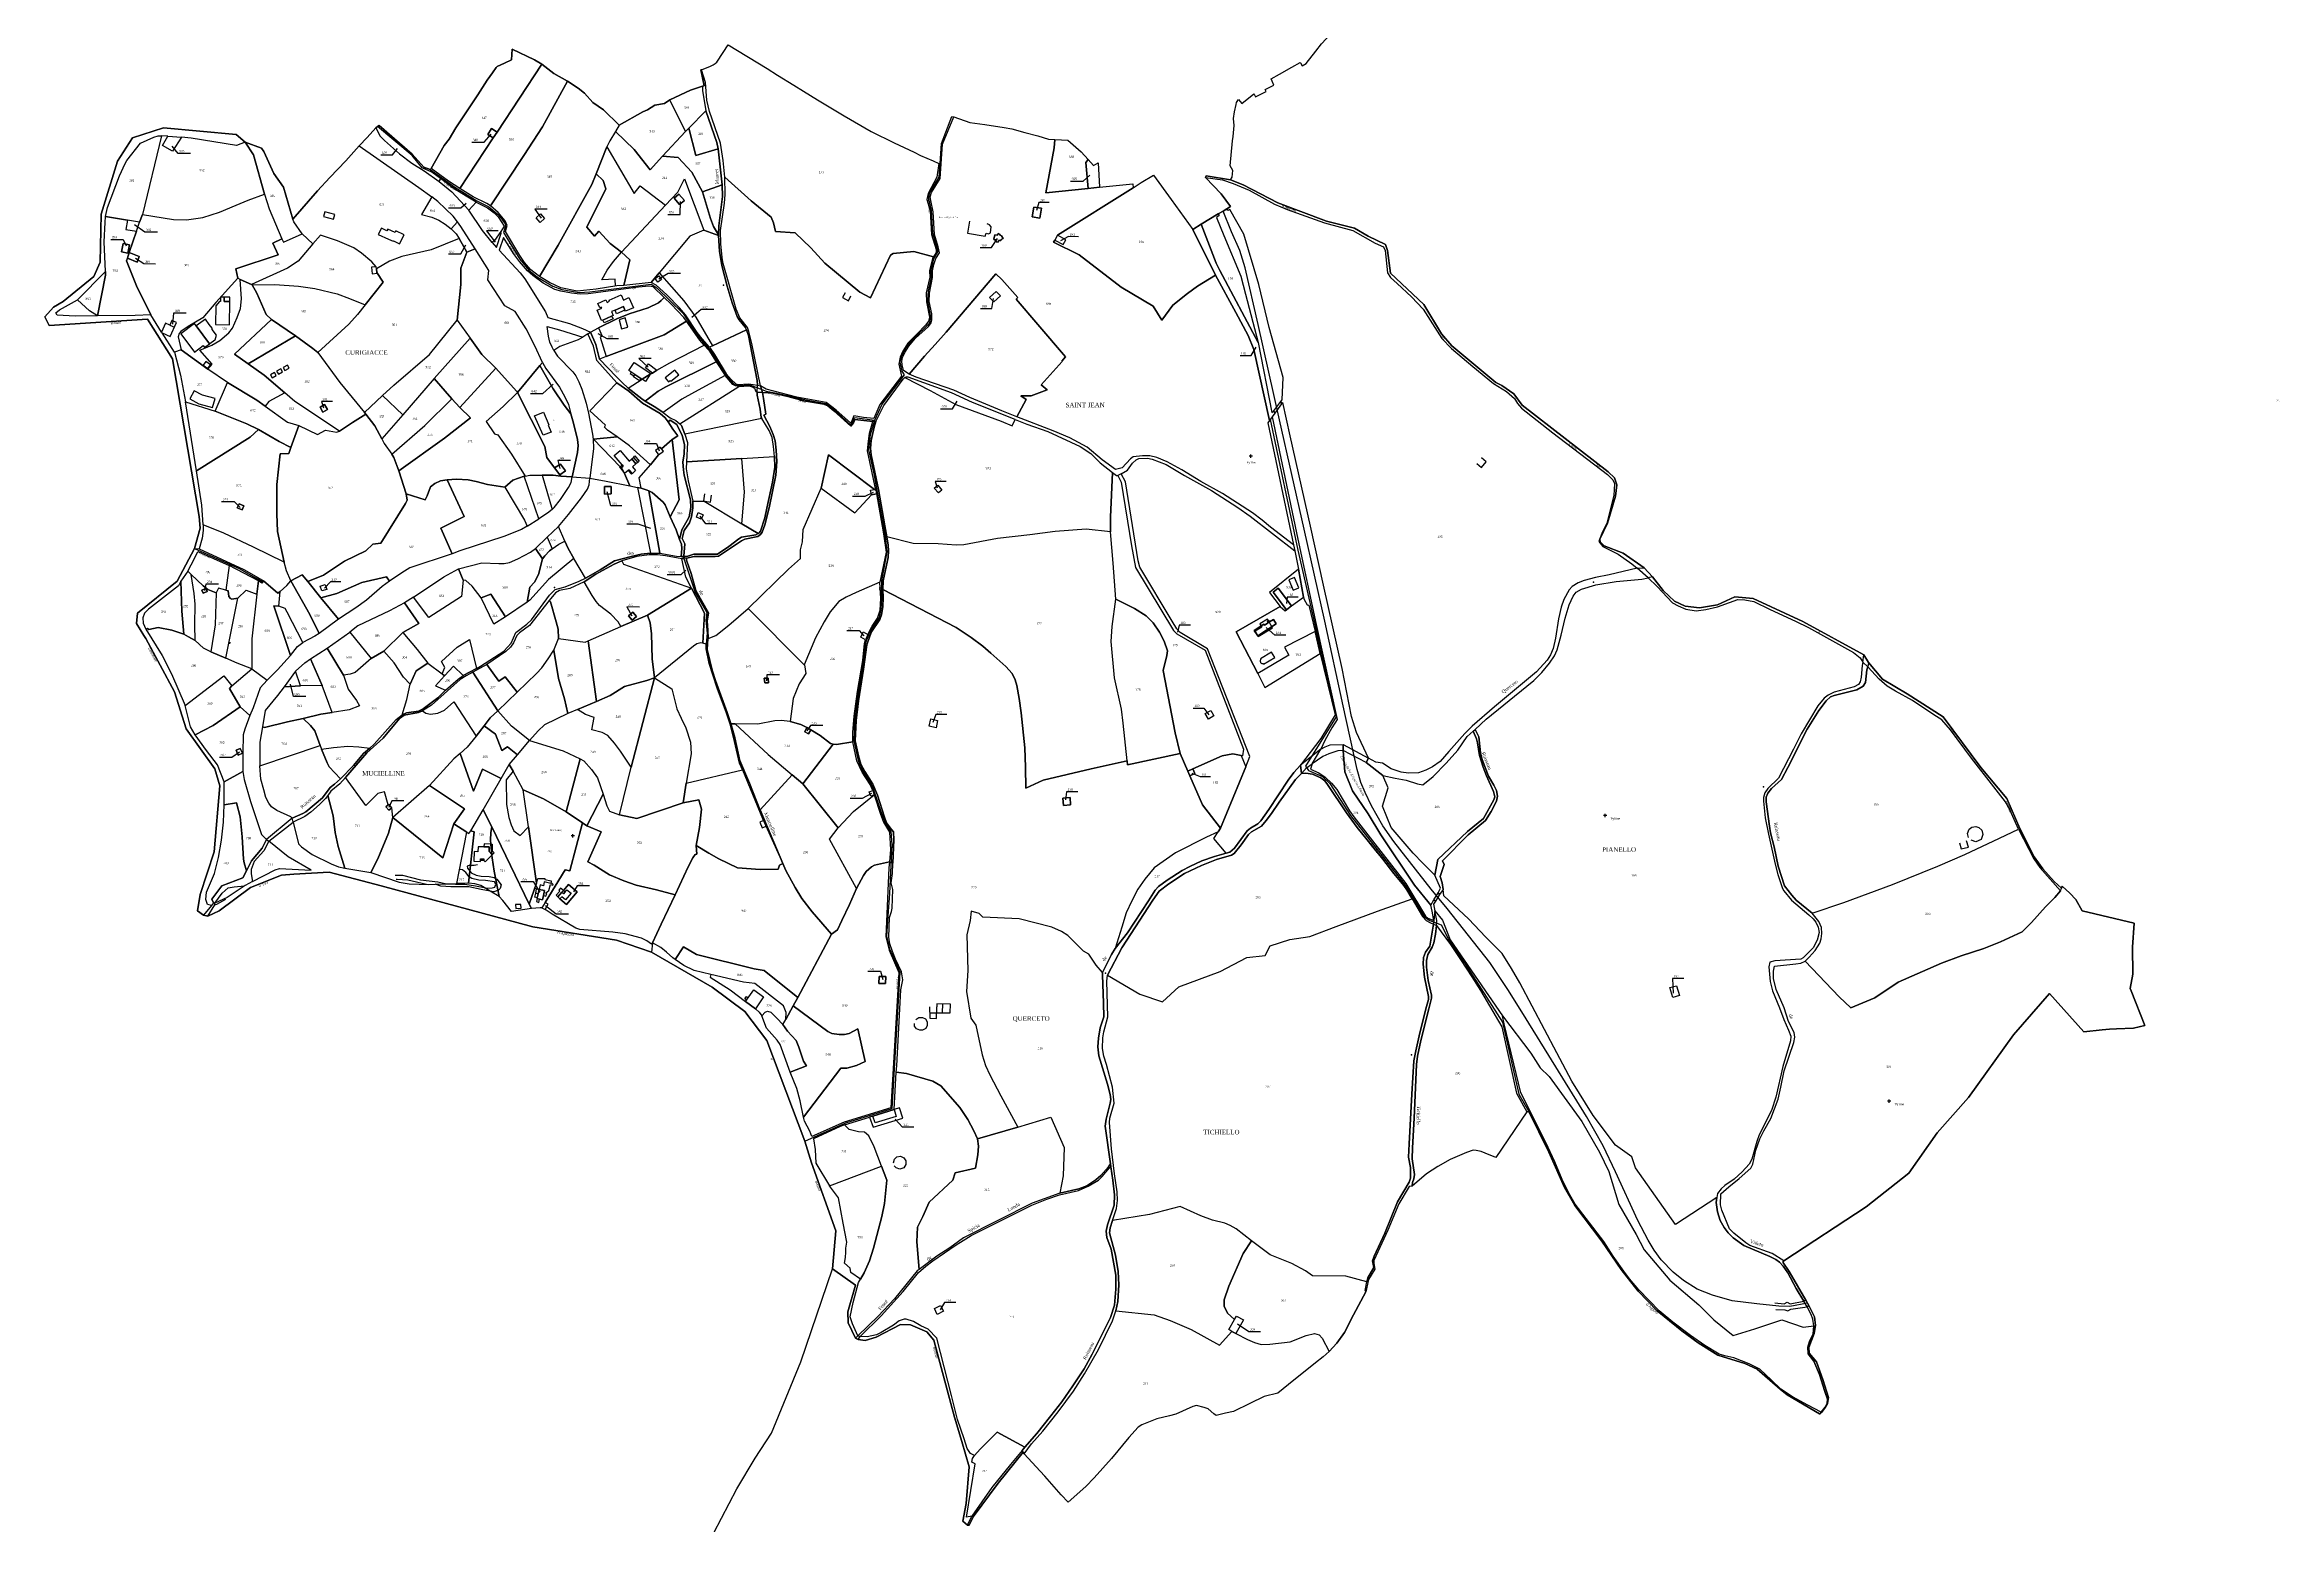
# Model space of a CAD drawing. Extents: x 1208104 to 1212743, y 6150498 to 6153217.
# Drawn here: x 1208104 to 1210070, y 6151407 to 6152710 of the extents above; entities that cross this region are included whole.
import ezdxf

# ---------------------------------------------------------------- set-up
doc = ezdxf.new("R2010")
doc.units = 0
doc.linetypes.add('CONTINU', pattern=[0])
doc.layers.get('0').update_dxf_attribs({"linetype": 'CONTINU'})
for name, color, linetype in [('1FLECHEFL', 7, 'CONTINU'), ('1LIEUDIT', 7, 'CONTINU'), ('1PARCELLE', 7, 'CONTINU'), ('1SECTION', 7, 'CONTINU'), ('1SUBDFISC', 7, 'CONTINU'), ('1SUBDSECT', 7, 'CONTINU'), ('1TRONFLUV', 7, 'CONTINU'), ('1TROUPARCELLE', 7, 'CONTINU'), ('1TROUSUBDFISC', 7, 'CONTINU'), ('1ZONCOMM', 7, 'CONTINU'), ('3BATIDUR', 7, 'CONTINU'), ('3BATILEGER', 7, 'CONTINU'), ('3CALVAIRE', 7, 'CONTINU'), ('3CALVAIRETEX', 7, 'CONTINU'), ('3CHEMIN', 7, 'CONTINU'), ('3ENSIMMO', 7, 'CONTINU'), ('3FISCLINE', 7, 'CONTINUOUS'), ('3FLECHEPAR', 7, 'CONTINU'), ('3LIEUDITTEX', 7, 'CONTINU'), ('3MURNONMI', 7, 'CONTINU'), ('3PARCELLETEX', 7, 'CONTINU'), ('3PISCINE', 7, 'CONTINUOUS'), ('3PONT', 7, 'CONTINU'), ('3SENTIER', 7, 'CONTINU'), ('3SNCF', 7, 'CONTINU'), ('3SNCFTEX', 7, 'CONTINU'), ('3SUBDFISCTEX', 7, 'CONTINU'), ('3TRONFLUVTEX', 7, 'CONTINU'), ('3ZONCOMMTEX', 7, 'CONTINU')]:
    doc.layers.add(name, color=color, linetype=linetype)
doc.styles.get("Standard").update_dxf_attribs({"font": 'Times New Roman'})

# ---------------------------------------------------------------- blocks, each defined once
blk = doc.blocks.new('FLECHRU1')
blk.add_point((0, 0))
blk = doc.blocks.new('DETATOPO')
for points in [[(-1.5, 0), (1.5, 0)], [(0, -1.5), (0, 1.5)]]:
    blk.add_lwpolyline(points)
blk = doc.blocks.new('MURNOMI')
blk.add_line((-0.75, 0.5), (0.75, 0.5))

msp = doc.modelspace()

# ---------------------------------------------------------------- linework, layer by layer
at = {"layer": '1LIEUDIT'}
for points in [[(1208240.12, 6152266.49), (1208279.4, 6152248.09), (1208290.15, 6152242.16), (1208296.56, 6152238.29), (1208309.34, 6152227.46), (1208311.26, 6152228.67), (1208317.25, 6152234.13), (1208320.65, 6152238.21), (1208330.71, 6152243.55), (1208335.75, 6152237.59), (1208349.44, 6152243.19), (1208368, 6152255.6), (1208386.65, 6152264.5), (1208392.94, 6152270.44), (1208399.9, 6152271.39), (1208421.57, 6152306.4), (1208422.9, 6152309.21), (1208422.08, 6152314.77), (1208438.82, 6152309.51), (1208440.61, 6152313.03), (1208443.43, 6152320.94), (1208447.43, 6152323.77), (1208452.44, 6152326.11), (1208458.17, 6152327.15), (1208466.36, 6152327.62), (1208476.69, 6152327.25), (1208483.77, 6152325.53), (1208493.64, 6152323.12), (1208509.08, 6152320.56), (1208515.99, 6152326.93), (1208525.91, 6152330.26), (1208526.82, 6152330.44), (1208530.96, 6152331.22), (1208541.94, 6152331.24), (1208551.49, 6152331.17), (1208558.21, 6152330.43), (1208568.24, 6152329.74), (1208583.64, 6152328.48), (1208598.08, 6152326.05), (1208618.86, 6152321.72), (1208625.56, 6152320.42), (1208629.06, 6152319.71), (1208634.32, 6152318.11), (1208635.67, 6152317.53), (1208638.52, 6152315.98), (1208648.41, 6152307.56), (1208649.94, 6152305.13), (1208654.42, 6152294.49), (1208659.71, 6152283.01), (1208662.71, 6152274.6), (1208664.36, 6152270.4), (1208664.67, 6152266.74), (1208664.11, 6152259.73), (1208668.73, 6152258.3), (1208675.44, 6152259.61), (1208694.16, 6152259.5), (1208697.12, 6152260.05), (1208717.13, 6152273.41), (1208720.2, 6152274.83), (1208731.48, 6152277.23), (1208733.97, 6152279.04), (1208735.44, 6152281.12), (1208737.87, 6152287.63), (1208741.59, 6152302.38), (1208747.48, 6152331.33), (1208748.28, 6152343.32), (1208747.87, 6152353.29), (1208746.8, 6152361.6), (1208745.16, 6152367.09), (1208742.17, 6152373.93), (1208736.93, 6152384.01), (1208738.62, 6152384.86), (1208736.63, 6152398.68), (1208735.57, 6152404.05), (1208733.85, 6152409.9), (1208726.44, 6152447.08), (1208723.67, 6152457.82), (1208722.4, 6152461.34), (1208715.83, 6152469.79), (1208712.48, 6152477.34), (1208701.07, 6152517.71), (1208700.25, 6152522.73), (1208698.9, 6152534.8), (1208698.77, 6152546.65), (1208702.4, 6152570.76), (1208702.85, 6152578.46), (1208702.41, 6152593.66), (1208701.2, 6152608.19), (1208698.6, 6152623.5), (1208689.11, 6152651.5), (1208686.83, 6152661.47), (1208685.41, 6152676.91), (1208682.1, 6152688.21), (1208681.55, 6152688), (1208684.3, 6152673.9), (1208682.81, 6152673.6), (1208672.38, 6152670.13), (1208654.15, 6152661.7), (1208649.53, 6152658.36), (1208640.82, 6152656.99), (1208634.59, 6152652.98), (1208630.51, 6152651.17), (1208609.59, 6152639.34), (1208595.81, 6152652.92), (1208586.29, 6152659.25), (1208579.09, 6152667.48), (1208573.48, 6152671.86), (1208564.16, 6152678.06), (1208552.21, 6152684.72), (1208541.46, 6152693.05), (1208535.09, 6152696.81), (1208515.37, 6152706.3), (1208514.88, 6152696.86), (1208508.64, 6152694), (1208502.36, 6152690.96), (1208501.45, 6152690.08), (1208498.15, 6152685.32), (1208493.4, 6152678.92), (1208485.17, 6152665.98), (1208474.72, 6152650.11), (1208469.31, 6152642.3), (1208465.74, 6152636.9), (1208459.9, 6152626.95), (1208455.63, 6152621.35), (1208444.25, 6152601.33), (1208443.39, 6152600.27), (1208437.71, 6152602.28), (1208427.49, 6152613.71), (1208398.34, 6152639.04), (1208396.98, 6152638.16), (1208395.48, 6152636.87), (1208387.8, 6152628.63), (1208380.77, 6152621.08), (1208369.17, 6152607.97), (1208354.96, 6152593.21), (1208344.14, 6152581.55), (1208322.37, 6152556.47), (1208314.12, 6152584.87), (1208305.82, 6152596.95), (1208296.86, 6152616.06), (1208294.71, 6152618.97), (1208280.54, 6152624.46), (1208272.68, 6152631.04), (1208208.5, 6152637.02), (1208181.3, 6152628.23), (1208168.05, 6152607.79), (1208153.74, 6152561.02), (1208152.89, 6152518.7), (1208147.2, 6152506.13), (1208120.21, 6152484.03), (1208111.92, 6152479.06), (1208104.06, 6152470.73), (1208108.02, 6152463), (1208194.54, 6152468.61), (1208216.65, 6152433.51), (1208240.06, 6152294.89), (1208240.87, 6152284.45), (1208235.94, 6152266.59), (1208240.12, 6152266.49)], [(1209202.87, 6152269.96), (1209204.19, 6152264.63), (1209207.23, 6152248.34), (1209211.88, 6152223.82), (1209212.41, 6152221.65), (1209214.89, 6152217.16), (1209216.31, 6152216.86), (1209222.01, 6152193.62), (1209226.53, 6152174.31), (1209239.5, 6152120.1), (1209227, 6152099.49), (1209209.14, 6152075.77), (1209203.37, 6152069.43), (1209198.23, 6152062.67), (1209181.21, 6152036.97), (1209174.24, 6152026.82), (1209171.56, 6152024.26), (1209165.09, 6152020.5), (1209162.05, 6152018.1), (1209150.9, 6152002.7), (1209146.9, 6151999.45), (1209143.56, 6151998.38), (1209132.95, 6152011.24), (1209136.62, 6152017.24), (1209138.63, 6152020.49), (1209122.93, 6152041.09), (1209111.74, 6152066.54), (1209109.94, 6152070.67), (1209103.18, 6152086.1), (1209056.83, 6152076.11), (1209056.45, 6152079.71), (1209024.81, 6152072.68), (1208982.53, 6152062.62), (1208967.53, 6152055.58), (1208967.18, 6152074.17), (1208966.67, 6152091.16), (1208963.41, 6152122.07), (1208961.59, 6152134.57), (1208959.64, 6152145.99), (1208958.07, 6152150.97), (1208955.31, 6152156.61), (1208949.7, 6152162.72), (1208936.53, 6152174.44), (1208929.51, 6152180.59), (1208919.44, 6152188.37), (1208906.19, 6152197.25), (1208841.56, 6152230.61), (1208841.78, 6152238.12), (1208846.26, 6152258.77), (1208846.53, 6152264.62), (1208846.28, 6152269.58), (1208845.1, 6152276.94), (1208843.26, 6152286.72), (1208837.89, 6152318.51), (1208831.21, 6152349.23), (1208830.71, 6152354.9), (1208831.27, 6152361.62), (1208833.9, 6152373.38), (1208835.34, 6152378.51), (1208832.87, 6152378.38), (1208817.08, 6152380.33), (1208815.82, 6152377.31), (1208813.39, 6152374.34), (1208798.46, 6152387.93), (1208793.26, 6152392.23), (1208789.71, 6152393.88), (1208772.17, 6152396.81), (1208758.11, 6152400.58), (1208745.37, 6152403.36), (1208735.57, 6152404.05), (1208733.85, 6152409.9), (1208726.44, 6152447.08), (1208723.67, 6152457.82), (1208722.4, 6152461.34), (1208715.83, 6152469.79), (1208712.48, 6152477.34), (1208701.07, 6152517.71), (1208700.25, 6152522.73), (1208698.9, 6152534.8), (1208698.77, 6152546.65), (1208702.4, 6152570.76), (1208702.85, 6152578.46), (1208702.41, 6152593.66), (1208701.2, 6152608.19), (1208698.6, 6152623.5), (1208689.11, 6152651.5), (1208686.83, 6152661.47), (1208685.41, 6152676.91), (1208682.1, 6152688.21), (1208690.02, 6152691.33), (1208692.41, 6152692.49), (1208694.08, 6152693.67), (1208695.38, 6152694.92), (1208701, 6152703.42), (1208705.38, 6152710.23), (1208739.67, 6152689.36), (1208748.87, 6152683.44), (1208763.26, 6152674.65), (1208771.74, 6152669.26), (1208784.04, 6152661.81), (1208807.64, 6152647.48), (1208831.18, 6152633.74), (1208851.63, 6152623.81), (1208869.17, 6152615.52), (1208874.75, 6152612.73), (1208885.82, 6152608.05), (1208890.82, 6152605.75), (1208891.99, 6152605.68), (1208893.24, 6152623.25), (1208902.37, 6152646.87), (1208904.06, 6152646.75), (1208918.13, 6152641.84), (1208931.33, 6152639.99), (1208948.32, 6152637.39), (1208955.17, 6152636.07), (1208966.5, 6152632.99), (1208978.05, 6152630.07), (1208987.25, 6152627.09), (1209004.33, 6152626.11), (1209016.04, 6152615.93), (1209022.24, 6152609.27), (1209026.96, 6152603.8), (1209031.14, 6152606.23), (1209032.38, 6152584.71), (1209061.71, 6152587.79), (1209061.99, 6152584.29), (1209068.9, 6152588.75), (1209079.66, 6152595.43), (1209095.2, 6152574.05), (1209114.42, 6152547.58), (1209134.26, 6152507.43), (1209152.25, 6152474.33), (1209163.14, 6152454.23), (1209167.91, 6152441.97), (1209181.71, 6152379.26), (1209180.45, 6152377.42), (1209202.87, 6152269.96)], [(1209202.87, 6152269.96), (1209204.19, 6152264.63), (1209207.23, 6152248.34), (1209211.88, 6152223.82), (1209212.41, 6152221.65), (1209214.89, 6152217.16), (1209216.31, 6152216.86), (1209222.01, 6152193.62), (1209226.53, 6152174.31), (1209239.5, 6152120.1), (1209227, 6152099.49), (1209209.14, 6152075.77), (1209210.13, 6152068.65), (1209213.76, 6152068.97), (1209219.74, 6152067.86), (1209226.91, 6152064.9), (1209230.54, 6152062), (1209232.94, 6152058.89), (1209249.55, 6152034.07), (1209258.98, 6152021.06), (1209281.57, 6151993.08), (1209291.33, 6151980.47), (1209299.97, 6151970.08), (1209302.66, 6151966.12), (1209307.42, 6151958.17), (1209316.43, 6151942.56), (1209319.58, 6151939.27), (1209322.99, 6151937.47), (1209326.14, 6151935.92), (1209328.87, 6151934.78), (1209341.2, 6151918.15), (1209349.78, 6151904.91), (1209359.74, 6151889.67), (1209367.54, 6151877.48), (1209386.16, 6151845.44), (1209399.18, 6151787.19), (1209408.31, 6151770.62), (1209409.97, 6151771.03), (1209427.66, 6151735.11), (1209441.45, 6151704.1), (1209450.45, 6151688.36), (1209474.15, 6151656.96), (1209491.4, 6151632.01), (1209506.25, 6151612.97), (1209522.94, 6151595.62), (1209544.65, 6151577.95), (1209558.99, 6151567.25), (1209576.4, 6151556.37), (1209600.05, 6151549.17), (1209611.03, 6151544.04), (1209631.11, 6151526.51), (1209637.28, 6151521.66), (1209665.9, 6151504.97), (1209666.25, 6151504.7), (1209667.5, 6151506.09), (1209670.86, 6151510.29), (1209672.77, 6151514.01), (1209673.75, 6151519.14), (1209668.8, 6151535.18), (1209663.12, 6151550.48), (1209656.68, 6151558.29), (1209656.39, 6151563.38), (1209660.98, 6151575.54), (1209662.21, 6151582.65), (1209661.5, 6151590.36), (1209656.33, 6151600.08), (1209653.82, 6151604.89), (1209639.13, 6151630.02), (1209633.43, 6151638.51), (1209634.4, 6151639.42), (1209706.98, 6151687.07), (1209744.39, 6151716.71), (1209769.44, 6151752.18), (1209796.94, 6151783.19), (1209836.61, 6151838.52), (1209868.23, 6151875.02), (1209898.48, 6151841.04), (1209914.42, 6151842.83), (1209921.12, 6151843.55), (1209927.29, 6151843.91), (1209941.99, 6151844.39), (1209952.03, 6151846.8), (1209939.96, 6151877.1), (1209939.19, 6151879.42), (1209941.41, 6151892.01), (1209941.33, 6151915.74), (1209942.73, 6151936.85), (1209896.96, 6151947.57), (1209891.41, 6151957.69), (1209886.02, 6151963.31), (1209879.44, 6151969.27), (1209878.69, 6151967.51), (1209872.25, 6151973.47), (1209862.36, 6151984.71), (1209854.81, 6151995.14), (1209841.95, 6152020.16), (1209830.64, 6152046.56), (1209807.71, 6152073.78), (1209774.74, 6152118.45), (1209743.08, 6152138.8), (1209721.33, 6152151.52), (1209708.84, 6152166.17), (1209704.83, 6152173.1), (1209651.17, 6152202.32), (1209607.56, 6152222.56), (1209591.44, 6152224.05), (1209576.02, 6152217.14), (1209560.23, 6152214.31), (1209547.5, 6152215.95), (1209538.27, 6152220.2), (1209528.35, 6152229.64), (1209518.92, 6152241.71), (1209511.55, 6152249.73), (1209493.03, 6152262.46), (1209476.44, 6152269.14), (1209472.74, 6152272.51), (1209472.61, 6152274.84), (1209479.32, 6152289.08), (1209486.2, 6152312.83), (1209487.53, 6152322.6), (1209485.34, 6152328.88), (1209479.77, 6152334.03), (1209404.12, 6152392.78), (1209396.8, 6152402.77), (1209386.36, 6152410.19), (1209380.96, 6152412.74), (1209342.23, 6152445.15), (1209333.04, 6152455.55), (1209317.53, 6152481.47), (1209288.3, 6152509.04), (1209285.76, 6152529.04), (1209283.86, 6152534.24), (1209268.69, 6152541.58), (1209256.57, 6152548.65), (1209231.92, 6152554.98), (1209189.27, 6152571), (1209158.78, 6152586.71), (1209147.42, 6152591.11), (1209126.23, 6152594.64), (1209125.6, 6152593.32), (1209139.17, 6152578.85), (1209147.53, 6152567.74), (1209144.36, 6152565.68), (1209140.94, 6152563.65), (1209136.78, 6152561.19), (1209121.6, 6152552.07), (1209114.42, 6152547.58), (1209134.26, 6152507.43), (1209152.25, 6152474.33), (1209163.14, 6152454.23), (1209167.91, 6152441.97), (1209181.71, 6152379.26), (1209180.45, 6152377.42), (1209202.87, 6152269.96)], [(1208850.37, 6151989.65), (1208847.47, 6151990.81), (1208834.29, 6151987.92), (1208831.47, 6151986.43), (1208826.98, 6151982.38), (1208824.71, 6151978.91), (1208818.37, 6151967.21), (1208812.38, 6151953.13), (1208805.38, 6151939.15), (1208801.59, 6151930.8), (1208796.48, 6151927.2), (1208779.51, 6151946.83), (1208770.17, 6151958.49), (1208764.44, 6151968.32), (1208756.25, 6151983.29), (1208753.58, 6151989.28), (1208750.69, 6151987.81), (1208749.45, 6151984.41), (1208733.75, 6151983.97), (1208713.69, 6151985.49), (1208697.24, 6151993.31), (1208688.55, 6151998.34), (1208677.22, 6152005.23), (1208678.01, 6151997.52), (1208676.34, 6151997.17), (1208674.37, 6151994.3), (1208670.34, 6151986.3), (1208658.98, 6151961.7), (1208646.6, 6151936.07), (1208638.81, 6151919.47), (1208637.98, 6151911.3), (1208607.29, 6151921.93), (1208533.5, 6151933.58), (1208400.03, 6151969.57), (1208354.37, 6151981.57), (1208323.19, 6151980.08), (1208312.32, 6151978.95), (1208285.07, 6151968.09), (1208257.56, 6151947.65), (1208247.54, 6151942.85), (1208243.81, 6151943.99), (1208238.52, 6151947.57), (1208240.96, 6151962.1), (1208253.21, 6151999.55), (1208258.19, 6152057.71), (1208253.89, 6152072.72), (1208228.51, 6152107.78), (1208218.21, 6152140.48), (1208193.16, 6152187.32), (1208191.33, 6152190.04), (1208184.82, 6152200.78), (1208185.73, 6152209.76), (1208220.59, 6152238.02), (1208235.94, 6152266.59), (1208240.12, 6152266.49), (1208279.4, 6152248.09), (1208290.15, 6152242.16), (1208296.56, 6152238.29), (1208309.34, 6152227.46), (1208311.26, 6152228.67), (1208317.25, 6152234.13), (1208320.65, 6152238.21), (1208330.71, 6152243.55), (1208335.75, 6152237.59), (1208349.44, 6152243.19), (1208368, 6152255.6), (1208386.65, 6152264.5), (1208392.94, 6152270.44), (1208399.9, 6152271.39), (1208421.57, 6152306.4), (1208422.9, 6152309.21), (1208422.08, 6152314.77), (1208438.82, 6152309.51), (1208440.61, 6152313.03), (1208443.43, 6152320.94), (1208447.43, 6152323.77), (1208452.44, 6152326.11), (1208458.17, 6152327.15), (1208466.36, 6152327.62), (1208476.69, 6152327.25), (1208483.77, 6152325.53), (1208493.64, 6152323.12), (1208509.08, 6152320.56), (1208515.99, 6152326.93), (1208525.91, 6152330.26), (1208526.82, 6152330.44), (1208530.96, 6152331.22), (1208541.94, 6152331.24), (1208551.49, 6152331.17), (1208558.21, 6152330.43), (1208568.24, 6152329.74), (1208583.64, 6152328.48), (1208598.08, 6152326.05), (1208618.86, 6152321.72), (1208625.56, 6152320.42), (1208629.06, 6152319.71), (1208634.32, 6152318.11), (1208635.67, 6152317.53), (1208638.52, 6152315.98), (1208648.41, 6152307.56), (1208649.94, 6152305.13), (1208654.42, 6152294.49), (1208659.71, 6152283.01), (1208662.71, 6152274.6), (1208664.36, 6152270.4), (1208664.67, 6152266.74), (1208664.11, 6152259.73), (1208668.73, 6152258.3), (1208675.44, 6152259.61), (1208694.16, 6152259.5), (1208697.12, 6152260.05), (1208717.13, 6152273.41), (1208720.2, 6152274.83), (1208731.48, 6152277.23), (1208733.97, 6152279.04), (1208735.44, 6152281.12), (1208737.87, 6152287.63), (1208741.59, 6152302.38), (1208747.48, 6152331.33), (1208748.28, 6152343.32), (1208747.87, 6152353.29), (1208746.8, 6152361.6), (1208745.16, 6152367.09), (1208742.17, 6152373.93), (1208736.93, 6152384.01), (1208738.62, 6152384.86), (1208736.63, 6152398.68), (1208735.57, 6152404.05), (1208745.37, 6152403.36), (1208758.11, 6152400.58), (1208772.17, 6152396.81), (1208789.71, 6152393.88), (1208793.26, 6152392.23), (1208798.46, 6152387.93), (1208813.39, 6152374.34), (1208815.82, 6152377.31), (1208817.08, 6152380.33), (1208832.87, 6152378.38), (1208835.34, 6152378.51), (1208833.9, 6152373.38), (1208831.27, 6152361.62), (1208830.71, 6152354.9), (1208831.21, 6152349.23), (1208837.89, 6152318.51), (1208843.26, 6152286.72), (1208845.1, 6152276.94), (1208846.28, 6152269.58), (1208846.53, 6152264.62), (1208846.26, 6152258.77), (1208841.78, 6152238.12), (1208841.56, 6152230.61), (1208841.84, 6152223.33), (1208841.5, 6152215.67), (1208840.44, 6152208.4), (1208838.81, 6152204.08), (1208831.68, 6152193.39), (1208830.01, 6152189.46), (1208827.58, 6152181.74), (1208824.63, 6152160.56), (1208820.05, 6152132.44), (1208818.14, 6152115.21), (1208817.2, 6152097.44), (1208820.31, 6152084.03), (1208822.26, 6152076.83), (1208825.86, 6152070.24), (1208832.73, 6152059.17), (1208836.77, 6152049.44), (1208842.95, 6152030.04), (1208844.93, 6152025.28), (1208848.05, 6152020.67), (1208851, 6152017.11), (1208851.13, 6152010.22), (1208850.37, 6151989.65)], [(1208850.37, 6151989.65), (1208847.47, 6151990.81), (1208834.29, 6151987.92), (1208831.47, 6151986.43), (1208826.98, 6151982.38), (1208824.71, 6151978.91), (1208818.37, 6151967.21), (1208812.38, 6151953.13), (1208805.38, 6151939.15), (1208801.59, 6151930.8), (1208796.48, 6151927.2), (1208779.51, 6151946.83), (1208770.17, 6151958.49), (1208764.44, 6151968.32), (1208756.25, 6151983.29), (1208753.58, 6151989.28), (1208750.69, 6151987.81), (1208749.45, 6151984.41), (1208733.75, 6151983.97), (1208713.69, 6151985.49), (1208697.24, 6151993.31), (1208688.55, 6151998.34), (1208677.22, 6152005.23), (1208678.01, 6151997.52), (1208676.34, 6151997.17), (1208674.37, 6151994.3), (1208670.34, 6151986.3), (1208658.98, 6151961.7), (1208646.6, 6151936.07), (1208638.81, 6151919.47), (1208637.98, 6151911.3), (1208691.46, 6151880.4), (1208720.09, 6151858.98), (1208739.45, 6151833.64), (1208773.01, 6151744.89), (1208778.76, 6151725.9), (1208800.12, 6151665.95), (1208797.43, 6151632.64), (1208817.62, 6151618.06), (1208810.71, 6151594.74), (1208811.16, 6151584.98), (1208817.64, 6151571.35), (1208819.98, 6151570.28), (1208825.98, 6151569.53), (1208835.63, 6151572.33), (1208857.27, 6151583.35), (1208865.97, 6151583.1), (1208880.37, 6151577.11), (1208886.54, 6151569.76), (1208904.67, 6151501.97), (1208911.11, 6151480.6), (1208917.7, 6151458.17), (1208915.02, 6151425.97), (1208912.01, 6151410.32), (1208915.97, 6151406.82), (1208917.56, 6151406.68), (1208921.09, 6151414.3), (1208943.14, 6151443.82), (1208964.96, 6151470.99), (1208964.18, 6151472.68), (1208966.47, 6151475.49), (1208977.09, 6151487.52), (1208989.47, 6151503), (1208998.99, 6151515.47), (1209008.79, 6151529.35), (1209018.64, 6151544.59), (1209025.78, 6151557.33), (1209041.92, 6151589.64), (1209045.4, 6151600.64), (1209046.66, 6151614.62), (1209046.64, 6151626.83), (1209042.46, 6151649.75), (1209038.79, 6151660.18), (1209038.11, 6151665.72), (1209039.16, 6151671.13), (1209045.29, 6151688.54), (1209045.55, 6151697.53), (1209044.07, 6151710.67), (1209042.22, 6151722.17), (1209041.84, 6151724.95), (1209037.21, 6151757.97), (1209038.18, 6151764.24), (1209041.75, 6151778.28), (1209042.26, 6151781.63), (1209041.63, 6151786.09), (1209039.22, 6151795.13), (1209031.56, 6151820.12), (1209030.87, 6151828.04), (1209031.25, 6151835.7), (1209032.82, 6151844.59), (1209036.03, 6151854.22), (1209035.87, 6151866.49), (1209034.93, 6151891.47), (1209034.94, 6151893.52), (1209040.37, 6151904.67), (1209042.74, 6151909.36), (1209045.97, 6151914.62), (1209056.74, 6151928.26), (1209075.24, 6151956.47), (1209081.12, 6151965.74), (1209084.27, 6151969.11), (1209091.7, 6151974.68), (1209104.9, 6151983.17), (1209111.68, 6151986.79), (1209122.43, 6151991.55), (1209133.47, 6151995.61), (1209143.56, 6151998.38), (1209132.95, 6152011.24), (1209136.62, 6152017.24), (1209138.63, 6152020.49), (1209122.93, 6152041.09), (1209111.74, 6152066.54), (1209109.94, 6152070.67), (1209103.18, 6152086.1), (1209056.83, 6152076.11), (1209056.45, 6152079.71), (1209024.81, 6152072.68), (1208982.53, 6152062.62), (1208967.53, 6152055.58), (1208967.18, 6152074.17), (1208966.67, 6152091.16), (1208963.41, 6152122.07), (1208961.59, 6152134.57), (1208959.64, 6152145.99), (1208958.07, 6152150.97), (1208955.31, 6152156.61), (1208949.7, 6152162.72), (1208936.53, 6152174.44), (1208929.51, 6152180.59), (1208919.44, 6152188.37), (1208906.19, 6152197.25), (1208841.56, 6152230.61), (1208841.84, 6152223.33), (1208841.5, 6152215.67), (1208840.44, 6152208.4), (1208838.81, 6152204.08), (1208831.68, 6152193.39), (1208830.01, 6152189.46), (1208827.58, 6152181.74), (1208824.63, 6152160.56), (1208820.05, 6152132.44), (1208818.14, 6152115.21), (1208817.2, 6152097.44), (1208820.31, 6152084.03), (1208822.26, 6152076.83), (1208825.86, 6152070.24), (1208832.73, 6152059.17), (1208836.77, 6152049.44), (1208842.95, 6152030.04), (1208844.93, 6152025.28), (1208848.05, 6152020.67), (1208851, 6152017.11), (1208851.13, 6152010.22), (1208850.37, 6151989.65)], [(1209209.14, 6152075.77), (1209210.13, 6152068.65), (1209213.76, 6152068.97), (1209219.74, 6152067.86), (1209226.91, 6152064.9), (1209230.54, 6152062), (1209232.94, 6152058.89), (1209249.55, 6152034.07), (1209258.98, 6152021.06), (1209281.57, 6151993.08), (1209291.33, 6151980.47), (1209299.97, 6151970.08), (1209302.66, 6151966.12), (1209307.42, 6151958.17), (1209316.43, 6151942.56), (1209319.58, 6151939.27), (1209322.99, 6151937.47), (1209326.14, 6151935.92), (1209328.87, 6151934.78), (1209341.2, 6151918.15), (1209349.78, 6151904.91), (1209359.74, 6151889.67), (1209367.54, 6151877.48), (1209386.16, 6151845.44), (1209399.18, 6151787.19), (1209408.31, 6151770.62), (1209381.04, 6151730.48), (1209371.7, 6151734.4), (1209368.03, 6151735.66), (1209363.59, 6151736.69), (1209361.07, 6151736.98), (1209355.1, 6151734.84), (1209340.86, 6151728.83), (1209329.98, 6151722.69), (1209319.97, 6151716.24), (1209307.48, 6151705.4), (1209304.87, 6151705.05), (1209295.54, 6151689.65), (1209285.96, 6151666.57), (1209273.69, 6151639.93), (1209273.58, 6151637.09), (1209274.51, 6151632.18), (1209268.84, 6151623.03), (1209266.48, 6151612.13), (1209255.8, 6151591.87), (1209247.85, 6151576.56), (1209241.12, 6151566.95), (1209234.26, 6151559.61), (1209229.08, 6151554.99), (1209222.19, 6151549.78), (1209198.67, 6151530.81), (1209189.07, 6151523.05), (1209177.03, 6151520.11), (1209164.45, 6151513.88), (1209150.04, 6151506.85), (1209143.07, 6151505.32), (1209134.98, 6151503.29), (1209132.86, 6151504.79), (1209127.91, 6151509.22), (1209124.34, 6151510.42), (1209117.57, 6151512.29), (1209114.28, 6151511.16), (1209099.31, 6151504.65), (1209093.7, 6151502.97), (1209082.75, 6151500.37), (1209076.72, 6151498.18), (1209069.6, 6151495.07), (1209066.13, 6151493.01), (1209058.05, 6151483.88), (1209042.86, 6151465.45), (1209027.67, 6151448.62), (1209020.16, 6151440.96), (1209004.75, 6151427.12), (1208998.44, 6151433.53), (1208984.03, 6151450.03), (1208980.07, 6151454.26), (1208965.92, 6151469.49), (1208964.96, 6151470.99), (1208964.18, 6151472.68), (1208966.47, 6151475.49), (1208977.09, 6151487.52), (1208989.47, 6151503), (1208998.99, 6151515.47), (1209008.79, 6151529.35), (1209018.64, 6151544.59), (1209025.78, 6151557.33), (1209041.92, 6151589.64), (1209045.4, 6151600.64), (1209046.66, 6151614.62), (1209046.64, 6151626.83), (1209042.46, 6151649.75), (1209038.79, 6151660.18), (1209038.11, 6151665.72), (1209039.16, 6151671.13), (1209045.29, 6151688.54), (1209045.55, 6151697.53), (1209044.07, 6151710.67), (1209042.22, 6151722.17), (1209041.84, 6151724.95), (1209037.21, 6151757.97), (1209038.18, 6151764.24), (1209041.75, 6151778.28), (1209042.26, 6151781.63), (1209041.63, 6151786.09), (1209039.22, 6151795.13), (1209031.56, 6151820.12), (1209030.87, 6151828.04), (1209031.25, 6151835.7), (1209032.82, 6151844.59), (1209036.03, 6151854.22), (1209035.87, 6151866.49), (1209034.93, 6151891.47), (1209034.94, 6151893.52), (1209040.37, 6151904.67), (1209042.74, 6151909.36), (1209045.97, 6151914.62), (1209056.74, 6151928.26), (1209075.24, 6151956.47), (1209081.12, 6151965.74), (1209084.27, 6151969.11), (1209091.7, 6151974.68), (1209104.9, 6151983.17), (1209111.68, 6151986.79), (1209122.43, 6151991.55), (1209133.47, 6151995.61), (1209143.56, 6151998.38), (1209146.9, 6151999.45), (1209150.9, 6152002.7), (1209162.05, 6152018.1), (1209165.09, 6152020.5), (1209171.56, 6152024.26), (1209174.24, 6152026.82), (1209181.21, 6152036.97), (1209198.23, 6152062.67), (1209203.37, 6152069.43), (1209209.14, 6152075.77)]]:
    msp.add_lwpolyline(points, close=True, dxfattribs=at)
at = {"layer": '1PARCELLE'}
for points in [[(1208502.09, 6152633.27), (1208497.18, 6152636.36), (1208493.95, 6152631.15), (1208498.7, 6152628.21), (1208469.4, 6152583.7), (1208459.41, 6152589.97), (1208444.25, 6152601.33), (1208455.63, 6152621.35), (1208459.9, 6152626.95), (1208465.74, 6152636.9), (1208469.31, 6152642.3), (1208474.72, 6152650.11), (1208485.17, 6152665.98), (1208493.4, 6152678.92), (1208498.15, 6152685.32), (1208501.45, 6152690.08), (1208502.36, 6152690.96), (1208508.64, 6152694), (1208514.88, 6152696.86), (1208515.37, 6152706.3), (1208535.09, 6152696.81), (1208541.46, 6152693.05), (1208502.09, 6152633.27)], [(1208702.41, 6152593.66), (1208701.2, 6152608.19), (1208698.6, 6152623.5), (1208689.11, 6152651.5), (1208686.83, 6152661.47), (1208685.41, 6152676.91), (1208682.1, 6152688.21), (1208690.02, 6152691.33), (1208692.41, 6152692.49), (1208694.08, 6152693.67), (1208695.38, 6152694.92), (1208701, 6152703.42), (1208705.38, 6152710.23), (1208739.67, 6152689.36), (1208748.87, 6152683.44), (1208763.26, 6152674.65), (1208771.74, 6152669.26), (1208784.04, 6152661.81), (1208807.64, 6152647.48), (1208831.18, 6152633.74), (1208851.63, 6152623.81), (1208869.17, 6152615.52), (1208874.75, 6152612.73), (1208885.82, 6152608.05), (1208890.82, 6152605.75), (1208889.14, 6152593.65), (1208881.36, 6152579.14), (1208880.42, 6152573.98), (1208882.17, 6152568.09), (1208883.22, 6152563.88), (1208884.43, 6152543.24), (1208888.6, 6152529.88), (1208888.37, 6152527.19), (1208886.25, 6152523.34), (1208868.94, 6152528.01), (1208850.65, 6152526.42), (1208848.37, 6152524.99), (1208830.6, 6152487.49), (1208821.4, 6152492.42), (1208790.53, 6152517.84), (1208778.31, 6152531.4), (1208764.36, 6152544.66), (1208747.27, 6152545.8), (1208745.3, 6152553.33), (1208743.28, 6152558.46), (1208725.79, 6152572.6), (1208702.41, 6152593.66)], [(1208502.09, 6152633.27), (1208541.46, 6152693.05), (1208552.21, 6152684.72), (1208564.16, 6152678.06), (1208542.11, 6152637.96), (1208525.81, 6152612.66), (1208496.36, 6152568.42), (1208493.2, 6152570.3), (1208481.09, 6152576.33), (1208469.4, 6152583.7), (1208498.7, 6152628.21), (1208502.09, 6152633.27)], [(1208531.95, 6152511.97), (1208526.32, 6152518.38), (1208522.13, 6152524.57), (1208509.51, 6152545.74), (1208511.11, 6152550.97), (1208509.35, 6152555.19), (1208503.19, 6152562.5), (1208496.36, 6152568.42), (1208525.81, 6152612.66), (1208542.11, 6152637.96), (1208564.16, 6152678.06), (1208573.48, 6152671.86), (1208579.09, 6152667.48), (1208586.29, 6152659.25), (1208595.81, 6152652.92), (1208609.59, 6152639.34), (1208606.3, 6152633.72), (1208601.46, 6152625.47), (1208598.82, 6152620.25), (1208589.42, 6152596.45), (1208585.5, 6152587.09), (1208555.87, 6152533.63), (1208539.35, 6152506.2), (1208531.95, 6152511.97)], [(1208668.01, 6152633.8), (1208654.15, 6152661.7), (1208649.53, 6152658.36), (1208640.82, 6152656.99), (1208634.59, 6152652.98), (1208630.51, 6152651.17), (1208609.59, 6152639.34), (1208606.3, 6152633.72), (1208622.79, 6152617.92), (1208636.82, 6152600.17), (1208647.81, 6152612.13), (1208668.01, 6152633.8)], [(1208685.92, 6152651.98), (1208670.94, 6152636.7), (1208668.01, 6152633.8), (1208654.15, 6152661.7), (1208672.38, 6152670.13), (1208682.81, 6152673.6), (1208682.89, 6152669.98), (1208685.92, 6152651.98)], [(1208685.92, 6152651.98), (1208670.94, 6152636.7), (1208677.12, 6152612.75), (1208696.8, 6152618.56), (1208695.61, 6152623.99), (1208685.92, 6152651.98)], [(1209182.62, 6152285.45), (1209175.3, 6152291.65), (1209166.81, 6152297.92), (1209140.53, 6152315.18), (1209121.34, 6152325.79), (1209104.65, 6152336.02), (1209091.82, 6152343.08), (1209082.66, 6152346.84), (1209076.61, 6152348.34), (1209070.19, 6152348.39), (1209061.98, 6152347.23), (1209059.53, 6152345.7), (1209052.05, 6152337.75), (1209046.27, 6152336.15), (1209034.71, 6152344.8), (1209021.37, 6152356), (1209006.21, 6152364.15), (1208991.33, 6152370.33), (1208959.49, 6152382.5), (1208967.63, 6152397.95), (1208963.06, 6152400.95), (1208972.07, 6152400.95), (1208986.09, 6152406.25), (1208980.8, 6152410.72), (1208999.3, 6152431.44), (1208999.08, 6152431.72), (1209002.19, 6152435.45), (1208978.12, 6152463.94), (1208958.82, 6152486.07), (1208960.49, 6152487.51), (1208946.27, 6152503.61), (1208940.97, 6152508.56), (1208897.29, 6152457.16), (1208887.61, 6152446.15), (1208878.15, 6152436), (1208864.82, 6152420.13), (1208859.83, 6152423.39), (1208858.55, 6152428.23), (1208858.38, 6152431.48), (1208858.82, 6152434.96), (1208860.92, 6152439.24), (1208864.49, 6152444.78), (1208870.41, 6152451.84), (1208881.74, 6152462.2), (1208884.11, 6152465.33), (1208884.63, 6152468.06), (1208884.6, 6152473.34), (1208882.25, 6152484.26), (1208882.75, 6152491.47), (1208885.43, 6152505.25), (1208885.29, 6152511.16), (1208886.32, 6152516.75), (1208888.23, 6152522.08), (1208891.35, 6152527.09), (1208890.36, 6152532.23), (1208886.94, 6152543.09), (1208885.79, 6152563.16), (1208883.73, 6152573.11), (1208883.24, 6152576.33), (1208884.43, 6152579.94), (1208892.14, 6152592.3), (1208894.13, 6152622.56), (1208904.06, 6152646.75), (1208918.13, 6152641.84), (1208931.33, 6152639.99), (1208948.32, 6152637.39), (1208955.17, 6152636.07), (1208966.5, 6152632.99), (1208978.05, 6152630.07), (1208987.25, 6152627.09), (1208992.86, 6152626.77), (1208992.21, 6152619.5), (1208984.93, 6152579.74), (1209022.36, 6152583.61), (1209032.38, 6152584.71), (1209061.71, 6152587.79), (1209061.99, 6152584.29), (1208995.2, 6152542.51), (1208992.86, 6152538.18), (1208991.78, 6152536.26), (1209014.23, 6152525.16), (1209051.26, 6152496.72), (1209079.5, 6152479.94), (1209087.17, 6152467.71), (1209096.85, 6152480.79), (1209109.56, 6152491.14), (1209118.51, 6152497.6), (1209134.26, 6152507.43), (1209152.25, 6152474.33), (1209163.14, 6152454.23), (1209167.91, 6152441.97), (1209181.71, 6152379.26), (1209180.45, 6152377.42), (1209202.87, 6152269.96), (1209182.62, 6152285.45)], [(1208206.74, 6152629.85), (1208190.02, 6152560.8), (1208187.45, 6152554.03), (1208176.97, 6152555.75), (1208157.68, 6152558.84), (1208159.41, 6152566.87), (1208170.03, 6152594.62), (1208174.81, 6152605.74), (1208176.31, 6152608.24), (1208188.33, 6152623.39), (1208199.98, 6152628.9), (1208203.77, 6152629.94), (1208206.74, 6152629.85)], [(1208224.38, 6152628.67), (1208216.65, 6152616.42), (1208207.61, 6152621.41), (1208212.48, 6152629.58), (1208206.74, 6152629.85), (1208190.02, 6152560.8), (1208217.36, 6152556.17), (1208228.75, 6152555.9), (1208243.14, 6152558.12), (1208257.95, 6152562.84), (1208272.61, 6152568.95), (1208283.11, 6152573.34), (1208297.49, 6152578.63), (1208287.81, 6152613.22), (1208280.54, 6152624.46), (1208272.86, 6152621.51), (1208232.81, 6152627.91), (1208224.38, 6152628.67)], [(1208224.38, 6152628.67), (1208216.65, 6152616.42), (1208207.61, 6152621.41), (1208212.48, 6152629.58), (1208224.38, 6152628.67)], [(1208330.62, 6152543.78), (1208323.22, 6152554.37), (1208322.37, 6152556.47), (1208314.12, 6152584.87), (1208305.82, 6152596.95), (1208296.86, 6152616.06), (1208294.71, 6152618.97), (1208280.54, 6152624.46), (1208287.81, 6152613.22), (1208297.49, 6152578.63), (1208301.71, 6152565.65), (1208312.81, 6152539.39), (1208314.29, 6152536.22), (1208330.62, 6152543.78)], [(1208330.62, 6152543.78), (1208323.22, 6152554.37), (1208322.37, 6152556.47), (1208344.14, 6152581.55), (1208354.96, 6152593.21), (1208369.17, 6152607.97), (1208380.77, 6152621.08), (1208433.34, 6152584.4), (1208444.61, 6152576.4), (1208435.62, 6152560.6), (1208444.85, 6152558.25), (1208450.91, 6152555.64), (1208456.38, 6152552.3), (1208461.72, 6152548.2), (1208466.01, 6152543.68), (1208468.9, 6152539.54), (1208444.25, 6152529.58), (1208418.38, 6152523.74), (1208407.38, 6152519.61), (1208396.07, 6152512.78), (1208395.83, 6152514.77), (1208391.84, 6152519.18), (1208382.78, 6152526.78), (1208376.12, 6152531.48), (1208361.86, 6152537.64), (1208346.78, 6152542.51), (1208339.92, 6152534.97), (1208330.62, 6152543.78)], [(1208452.45, 6152592.27), (1208444.64, 6152598.09), (1208436.3, 6152601.71), (1208427.33, 6152612.74), (1208396.98, 6152638.16), (1208395.48, 6152636.87), (1208399.2, 6152629.77), (1208402.95, 6152625.87), (1208416.19, 6152614.19), (1208427.19, 6152605.94), (1208437.98, 6152599.28), (1208451.28, 6152589.82), (1208452.45, 6152592.27)], [(1208502.09, 6152633.27), (1208497.18, 6152636.36), (1208493.95, 6152631.15), (1208498.7, 6152628.21), (1208502.09, 6152633.27)], [(1208650.45, 6152568.97), (1208611.67, 6152527.62), (1208601.74, 6152535.04), (1208591.75, 6152545.92), (1208587.78, 6152541.62), (1208580.99, 6152549.54), (1208597.91, 6152583.26), (1208595.56, 6152590.63), (1208589.42, 6152596.45), (1208598.82, 6152620.25), (1208622.89, 6152579.09), (1208628.04, 6152586), (1208650.45, 6152568.97)], [(1208684.05, 6152546.78), (1208697.03, 6152542.18), (1208697.06, 6152542.88), (1208692.72, 6152550.28), (1208689.94, 6152557.09), (1208682.94, 6152580.55), (1208673.6, 6152597.89), (1208661.61, 6152610.81), (1208647.81, 6152612.13), (1208636.82, 6152600.17), (1208622.79, 6152617.92), (1208606.3, 6152633.72), (1208601.46, 6152625.47), (1208598.82, 6152620.25), (1208622.89, 6152579.09), (1208628.04, 6152586), (1208650.45, 6152568.97), (1208661.3, 6152580.33), (1208666.94, 6152592.19), (1208684.05, 6152546.78)], [(1208670.94, 6152636.7), (1208668.01, 6152633.8), (1208647.81, 6152612.13), (1208661.61, 6152610.81), (1208673.6, 6152597.89), (1208682.94, 6152580.55), (1208700.16, 6152586.7), (1208696.8, 6152618.56), (1208677.12, 6152612.75), (1208670.94, 6152636.7)], [(1208992.86, 6152626.77), (1209004.33, 6152626.11), (1209016.04, 6152615.93), (1209022.24, 6152609.27), (1209020.13, 6152606.41), (1209022.36, 6152583.61), (1208984.93, 6152579.74), (1208992.21, 6152619.5), (1208992.86, 6152626.77)], [(1209032.38, 6152584.71), (1209022.36, 6152583.61), (1209020.13, 6152606.41), (1209022.24, 6152609.27), (1209026.96, 6152603.8), (1209031.14, 6152606.23), (1209032.38, 6152584.71)], [(1208452.45, 6152592.27), (1208451.28, 6152589.82), (1208462.47, 6152580.55), (1208477.17, 6152564.58), (1208483.76, 6152571.67), (1208476.46, 6152575.94), (1208463.6, 6152583.93), (1208452.45, 6152592.27)], [(1208611.67, 6152527.62), (1208618.96, 6152520.69), (1208613.75, 6152498.35), (1208607.64, 6152497.81), (1208589.27, 6152494.95), (1208572.73, 6152493.35), (1208558.36, 6152496.24), (1208548.27, 6152500.87), (1208539.35, 6152506.2), (1208555.87, 6152533.63), (1208585.5, 6152587.09), (1208589.42, 6152596.45), (1208595.56, 6152590.63), (1208597.91, 6152583.26), (1208580.99, 6152549.54), (1208587.78, 6152541.62), (1208591.75, 6152545.92), (1208601.74, 6152535.04), (1208611.67, 6152527.62)], [(1208618.96, 6152520.69), (1208611.67, 6152527.62), (1208650.45, 6152568.97), (1208661.3, 6152580.33), (1208666.94, 6152592.19), (1208684.05, 6152546.78), (1208671.84, 6152541.74), (1208644.71, 6152509.26), (1208637.83, 6152500.96), (1208613.75, 6152498.35), (1208618.96, 6152520.69)], [(1208682.94, 6152580.55), (1208689.94, 6152557.09), (1208692.72, 6152550.28), (1208697.06, 6152542.88), (1208697.41, 6152550.65), (1208700.59, 6152576.57), (1208700.16, 6152586.7), (1208682.94, 6152580.55)], [(1208702.41, 6152593.66), (1208725.79, 6152572.6), (1208743.28, 6152558.46), (1208745.3, 6152553.33), (1208747.27, 6152545.8), (1208764.36, 6152544.66), (1208778.31, 6152531.4), (1208790.53, 6152517.84), (1208821.4, 6152492.42), (1208830.6, 6152487.49), (1208848.37, 6152524.99), (1208850.65, 6152526.42), (1208868.94, 6152528.01), (1208886.25, 6152523.34), (1208885.33, 6152521.98), (1208882.73, 6152511.26), (1208883.06, 6152505.58), (1208879.85, 6152491.61), (1208880.04, 6152483.85), (1208882.65, 6152470.39), (1208881.79, 6152466.84), (1208879.51, 6152463.55), (1208871.36, 6152455.47), (1208863.61, 6152447.36), (1208859.14, 6152440.52), (1208856.78, 6152435.19), (1208855.67, 6152428.98), (1208858.03, 6152418.35), (1208839.01, 6152393.42), (1208833.63, 6152381.26), (1208824.43, 6152382), (1208815.98, 6152383.4), (1208813.86, 6152377.73), (1208813, 6152377.17), (1208800.65, 6152388.52), (1208791.83, 6152395.29), (1208765.77, 6152400.03), (1208738.91, 6152406.96), (1208733.85, 6152409.9), (1208726.44, 6152447.08), (1208723.67, 6152457.82), (1208722.4, 6152461.34), (1208715.83, 6152469.79), (1208712.48, 6152477.34), (1208701.07, 6152517.71), (1208700.25, 6152522.73), (1208698.9, 6152534.8), (1208698.77, 6152546.65), (1208702.4, 6152570.76), (1208702.85, 6152578.46), (1208702.41, 6152593.66)], [(1209134.26, 6152507.43), (1209118.51, 6152497.6), (1209109.56, 6152491.14), (1209096.85, 6152480.79), (1209087.17, 6152467.71), (1209079.5, 6152479.94), (1209051.26, 6152496.72), (1209014.23, 6152525.16), (1208991.78, 6152536.26), (1208992.86, 6152538.18), (1209000.26, 6152534.17), (1209002.68, 6152538.51), (1208995.2, 6152542.51), (1209061.99, 6152584.29), (1209068.9, 6152588.75), (1209079.66, 6152595.43), (1209095.2, 6152574.05), (1209114.42, 6152547.58), (1209134.26, 6152507.43)], [(1209269.04, 6152082.04), (1209258.46, 6152104.68), (1209254.03, 6152118.9), (1209245.83, 6152161.08), (1209229.23, 6152234.42), (1209217.86, 6152286.33), (1209199.93, 6152365.96), (1209193.69, 6152395.11), (1209192.44, 6152394.07), (1209191.92, 6152396.01), (1209193.01, 6152397.57), (1209193.76, 6152417.1), (1209181.55, 6152461.29), (1209172.45, 6152498.95), (1209159.14, 6152543.44), (1209146.91, 6152565.03), (1209145.15, 6152564.3), (1209144.36, 6152565.68), (1209147.53, 6152567.74), (1209139.17, 6152578.85), (1209125.6, 6152593.32), (1209140.51, 6152591.13), (1209149.77, 6152587.96), (1209164.07, 6152582.07), (1209186.11, 6152569.77), (1209197.27, 6152565.19), (1209230.21, 6152553.26), (1209255.25, 6152546.64), (1209274.67, 6152535.51), (1209282.21, 6152532.25), (1209283.54, 6152529.13), (1209285.76, 6152509.22), (1209288.18, 6152505.28), (1209294.1, 6152499.93), (1209306.73, 6152488.19), (1209316.91, 6152477.47), (1209333.34, 6152451.65), (1209342.09, 6152442.72), (1209360.68, 6152426.8), (1209379.08, 6152411.93), (1209390.46, 6152404.9), (1209397.43, 6152398.68), (1209400.11, 6152394.32), (1209403.51, 6152390.19), (1209431.18, 6152368.42), (1209479.31, 6152331.77), (1209484.01, 6152327.11), (1209485.36, 6152323.76), (1209484.76, 6152313.18), (1209478.77, 6152288.99), (1209474.42, 6152280.88), (1209471.54, 6152272.96), (1209475.26, 6152268.52), (1209488.69, 6152261.78), (1209500.69, 6152253.09), (1209505.4, 6152249.25), (1209480.58, 6152243.57), (1209468.63, 6152241.07), (1209458.85, 6152238.53), (1209453.4, 6152236.39), (1209448.09, 6152233.14), (1209445.41, 6152230.27), (1209440.82, 6152221.74), (1209438.46, 6152215), (1209436.07, 6152204.68), (1209433.64, 6152187.83), (1209431.51, 6152178.67), (1209429.05, 6152173.18), (1209426.08, 6152168.45), (1209416.82, 6152157.94), (1209379.94, 6152127.39), (1209360.13, 6152110.23), (1209353.7, 6152103.82), (1209339.71, 6152087.87), (1209331.98, 6152079.18), (1209325.23, 6152074.36), (1209319.45, 6152071.46), (1209312.81, 6152069.2), (1209304.22, 6152068.99), (1209297.81, 6152069.86), (1209288.97, 6152072.56), (1209281.25, 6152077.56), (1209275.31, 6152078.48), (1209269.04, 6152082.04)], [(1208190.02, 6152560.8), (1208217.36, 6152556.17), (1208228.75, 6152555.9), (1208243.14, 6152558.12), (1208257.95, 6152562.84), (1208272.61, 6152568.95), (1208283.11, 6152573.34), (1208297.49, 6152578.63), (1208301.71, 6152565.65), (1208312.81, 6152539.39), (1208304.69, 6152535.34), (1208309.59, 6152525.33), (1208272.22, 6152512.92), (1208274.03, 6152504.79), (1208254.75, 6152483.1), (1208243.12, 6152469.65), (1208230.33, 6152462), (1208223.79, 6152457.58), (1208222.27, 6152455.89), (1208221.42, 6152453.1), (1208224.14, 6152441.57), (1208218.18, 6152439.39), (1208207.48, 6152456.4), (1208214.59, 6152453.24), (1208220.05, 6152465.61), (1208216.01, 6152467.5), (1208214.18, 6152463.37), (1208210.33, 6152465.02), (1208206.86, 6152457.23), (1208197.39, 6152472.38), (1208184.93, 6152497.85), (1208176.1, 6152520.03), (1208176.82, 6152522.18), (1208185.54, 6152518.82), (1208187.27, 6152523.71), (1208178.51, 6152527.22), (1208184.87, 6152546.17), (1208187.45, 6152554.03), (1208190.02, 6152560.8)], [(1208444.61, 6152576.4), (1208435.62, 6152560.6), (1208444.85, 6152558.25), (1208450.91, 6152555.64), (1208456.38, 6152552.3), (1208461.72, 6152548.2), (1208467.34, 6152554.12), (1208463.5, 6152559.21), (1208450.04, 6152572.14), (1208444.61, 6152576.4)], [(1208477.17, 6152564.58), (1208483.76, 6152571.67), (1208493.76, 6152566.7), (1208499.63, 6152562.14), (1208503.19, 6152558.67), (1208508.49, 6152550.5), (1208505.37, 6152545.72), (1208499.86, 6152537.9), (1208497.71, 6152536.2), (1208489.32, 6152546.56), (1208477.17, 6152564.58)], [(1208540.01, 6152553.81), (1208536.51, 6152557.92), (1208540.49, 6152561.24), (1208543.86, 6152557.15), (1208540.01, 6152553.81)], [(1208662.21, 6152578.54), (1208657.88, 6152575.09), (1208662.74, 6152569.46), (1208667.09, 6152572.97), (1208662.21, 6152578.54)], [(1208981.1, 6152566.28), (1208974.47, 6152567.3), (1208972.86, 6152558.64), (1208979.82, 6152557.58), (1208981.1, 6152566.28)], [(1209136.78, 6152561.19), (1209137.51, 6152559.8), (1209135.3, 6152557.97), (1209141.76, 6152542.28), (1209156.73, 6152506.49), (1209160.82, 6152490.6), (1209171.75, 6152448.15), (1209138.26, 6152511.41), (1209134.98, 6152518.01), (1209121.6, 6152552.07), (1209136.78, 6152561.19)], [(1209246.55, 6152088.77), (1209248.07, 6152070.17), (1209254.76, 6152053.18), (1209268.62, 6152033.07), (1209279.71, 6152014.72), (1209309.55, 6151970.21), (1209323.7, 6151952.69), (1209326.33, 6151957.27), (1209327.77, 6151956.14), (1209326.16, 6151953.6), (1209327.34, 6151947.78), (1209334.09, 6151939.57), (1209340.88, 6151922.05), (1209386.87, 6151855.3), (1209411.92, 6151822.45), (1209419.95, 6151809.55), (1209427.88, 6151801.88), (1209456.56, 6151762.33), (1209472.21, 6151735.16), (1209480.34, 6151718.07), (1209489.36, 6151689.16), (1209504.52, 6151662.76), (1209511.51, 6151649.16), (1209534.01, 6151622.6), (1209559.66, 6151600.82), (1209572.8, 6151587.51), (1209589.78, 6151573.89), (1209608.97, 6151579.59), (1209632.71, 6151587.69), (1209651.38, 6151581.24), (1209660.84, 6151582.39), (1209660.04, 6151588.05), (1209658.47, 6151592.19), (1209654.87, 6151599.03), (1209656.33, 6151600.08), (1209653.82, 6151604.89), (1209652.14, 6151603.95), (1209645.27, 6151615.18), (1209637.94, 6151628.97), (1209633.9, 6151634.91), (1209630.67, 6151638.36), (1209627.27, 6151640.62), (1209622.03, 6151643.36), (1209614.41, 6151646.72), (1209599.37, 6151653.13), (1209589.94, 6151659.66), (1209585.43, 6151664.19), (1209581.87, 6151668.95), (1209578.4, 6151675.15), (1209575.98, 6151682.7), (1209574.9, 6151690.79), (1209575.34, 6151695.23), (1209539.09, 6151671.41), (1209504.04, 6151721.41), (1209500.59, 6151730.97), (1209486.44, 6151741.28), (1209466.51, 6151767.48), (1209447.93, 6151797.77), (1209434.76, 6151822.62), (1209401.98, 6151884.4), (1209394.78, 6151897.02), (1209386.45, 6151910.1), (1209372.27, 6151924.48), (1209356.83, 6151940.52), (1209335.19, 6151960.85), (1209334.61, 6151966.33), (1209331.53, 6151962.18), (1209330.13, 6151963.64), (1209332.39, 6151967.72), (1209327.42, 6151978.94), (1209316.65, 6151989.55), (1209308.28, 6151998.37), (1209288.79, 6152020.91), (1209281.26, 6152039.86), (1209286.19, 6152055.95), (1209281.7, 6152066.9), (1209266.83, 6152078.15), (1209269.04, 6152082.04), (1209258.46, 6152104.68), (1209254.03, 6152118.9), (1209245.83, 6152161.08), (1209229.23, 6152234.42), (1209217.86, 6152286.33), (1209199.93, 6152365.96), (1209193.69, 6152395.11), (1209192.44, 6152394.07), (1209191.92, 6152396.01), (1209193.01, 6152397.57), (1209193.76, 6152417.1), (1209181.55, 6152461.29), (1209172.45, 6152498.95), (1209159.14, 6152543.44), (1209146.91, 6152565.03), (1209145.15, 6152564.3), (1209144.36, 6152565.68), (1209140.94, 6152563.65), (1209136.78, 6152561.19), (1209137.51, 6152559.8), (1209135.3, 6152557.97), (1209141.76, 6152542.28), (1209156.73, 6152506.49), (1209160.82, 6152490.6), (1209171.75, 6152448.15), (1209184.03, 6152386.4), (1209185.69, 6152387.79), (1209186.5, 6152385.87), (1209184.18, 6152382.69), (1209206.63, 6152274.82), (1209222.87, 6152199.65), (1209241.51, 6152116.13), (1209236.66, 6152108.81), (1209230.66, 6152097.58), (1209227.12, 6152089.92), (1209230.71, 6152091.92), (1209235.18, 6152093.68), (1209246.59, 6152094.03), (1209246.55, 6152088.77)], [(1208157.46, 6152507.18), (1208157.48, 6152510.41), (1208156.53, 6152536.73), (1208157.22, 6152553.77), (1208157.68, 6152558.84), (1208176.97, 6152555.75), (1208175.48, 6152547.48), (1208184.87, 6152546.17), (1208178.51, 6152527.22), (1208176.82, 6152522.18), (1208176.1, 6152520.03), (1208184.93, 6152497.85), (1208197.39, 6152472.38), (1208183.71, 6152471.78), (1208150.47, 6152471.52), (1208157.46, 6152507.18)], [(1208184.87, 6152546.17), (1208187.45, 6152554.03), (1208176.97, 6152555.75), (1208175.48, 6152547.48), (1208184.87, 6152546.17)], [(1208330.62, 6152543.78), (1208339.92, 6152534.97), (1208327.01, 6152519.73), (1208317.65, 6152513.57), (1208286.12, 6152499.01), (1208276.17, 6152503.56), (1208274.03, 6152504.79), (1208272.22, 6152512.92), (1208309.59, 6152525.33), (1208304.69, 6152535.34), (1208312.81, 6152539.39), (1208314.29, 6152536.22), (1208330.62, 6152543.78)], [(1208396.07, 6152512.78), (1208395.83, 6152514.77), (1208391.84, 6152519.18), (1208382.78, 6152526.78), (1208376.12, 6152531.48), (1208361.86, 6152537.64), (1208346.78, 6152542.51), (1208339.92, 6152534.97), (1208327.01, 6152519.73), (1208317.65, 6152513.57), (1208286.12, 6152499.01), (1208286.67, 6152498.77), (1208306.46, 6152498.96), (1208327.34, 6152497.75), (1208341.73, 6152495.51), (1208361.54, 6152490.77), (1208372.16, 6152486.84), (1208385.93, 6152481.24), (1208401.87, 6152501.28), (1208396.34, 6152509.73), (1208396.07, 6152512.78)], [(1208461.72, 6152548.2), (1208466.01, 6152543.68), (1208468.9, 6152539.54), (1208475.61, 6152527.58), (1208482.88, 6152530.41), (1208470.15, 6152550.16), (1208467.34, 6152554.12), (1208461.72, 6152548.2)], [(1208505.37, 6152545.72), (1208499.86, 6152537.9), (1208497.71, 6152536.2), (1208501.51, 6152531.69), (1208505.8, 6152544.14), (1208505.37, 6152545.72)], [(1208584.26, 6152457.14), (1208591.48, 6152460.94), (1208607.52, 6152468.74), (1208618.32, 6152473.22), (1208635.05, 6152478.42), (1208644.29, 6152482.95), (1208646.65, 6152485.08), (1208649.14, 6152487.67), (1208639.54, 6152496.89), (1208635.95, 6152497.55), (1208626.61, 6152496.67), (1208582.42, 6152490.89), (1208575.15, 6152490.69), (1208567.49, 6152491.52), (1208558.15, 6152493.19), (1208553.08, 6152494.83), (1208542.84, 6152500.24), (1208533.49, 6152506.95), (1208528.8, 6152511.07), (1208521.84, 6152519.37), (1208516.58, 6152526.43), (1208507.91, 6152540.59), (1208503.93, 6152529.35), (1208522.52, 6152509.46), (1208526.64, 6152504.1), (1208544.86, 6152474.94), (1208546.93, 6152469.9), (1208565.79, 6152464.75), (1208577.37, 6152460.23), (1208584.26, 6152457.14)], [(1208691.78, 6152445.07), (1208721.72, 6152459.04), (1208720.44, 6152461.4), (1208715.08, 6152468.05), (1208713.47, 6152470.83), (1208709.04, 6152482.9), (1208704.74, 6152497.67), (1208699.91, 6152515.82), (1208697.95, 6152528.46), (1208697.03, 6152542.18), (1208684.05, 6152546.78), (1208671.84, 6152541.74), (1208644.71, 6152509.26), (1208666.4, 6152484.65), (1208677.05, 6152470.46), (1208691.78, 6152445.07)], [(1208940.12, 6152542.72), (1208939.39, 6152539.12), (1208939.68, 6152538.48), (1208941.06, 6152538.3), (1208941.31, 6152536.64), (1208942.98, 6152536.42), (1208943.39, 6152537.94), (1208945.33, 6152537.73), (1208945.82, 6152538.8), (1208947.34, 6152539.54), (1208946.14, 6152541.92), (1208944.84, 6152542.47), (1208944.28, 6152543.39), (1208943.01, 6152543.86), (1208942.57, 6152542.41), (1208940.12, 6152542.72)], [(1208992.86, 6152538.18), (1209000.26, 6152534.17), (1209002.68, 6152538.51), (1208995.2, 6152542.51), (1208992.86, 6152538.18)], [(1209171.75, 6152448.15), (1209184.03, 6152386.4), (1209185.69, 6152387.79), (1209186.5, 6152385.87), (1209184.18, 6152382.69), (1209181.71, 6152379.26), (1209167.91, 6152441.97), (1209163.14, 6152454.23), (1209152.25, 6152474.33), (1209134.26, 6152507.43), (1209114.42, 6152547.58), (1209121.6, 6152552.07), (1209134.98, 6152518.01), (1209138.26, 6152511.41), (1209171.75, 6152448.15)], [(1208178.72, 6152534.15), (1208173.2, 6152535.11), (1208171.78, 6152527.74), (1208177.25, 6152526.56), (1208178.72, 6152534.15)], [(1208178.51, 6152527.22), (1208187.27, 6152523.71), (1208185.54, 6152518.82), (1208176.82, 6152522.18), (1208178.51, 6152527.22)], [(1208468.9, 6152539.54), (1208444.25, 6152529.58), (1208418.38, 6152523.74), (1208407.38, 6152519.61), (1208396.07, 6152512.78), (1208396.34, 6152509.73), (1208401.87, 6152501.28), (1208385.93, 6152481.24), (1208379.24, 6152472.57), (1208371.74, 6152464.05), (1208344.32, 6152439.24), (1208363.82, 6152412.85), (1208385.61, 6152386.54), (1208401.4, 6152401.23), (1208411.42, 6152410.43), (1208442.61, 6152437.37), (1208467.1, 6152467.76), (1208470.16, 6152499.09), (1208470.34, 6152513.53), (1208475.61, 6152527.58), (1208468.9, 6152539.54)], [(1208519.99, 6152403.88), (1208539.84, 6152427.63), (1208542.2, 6152430.34), (1208535.38, 6152445.2), (1208527.67, 6152459.94), (1208518.19, 6152475.18), (1208508.86, 6152480.39), (1208493.96, 6152503.08), (1208494.81, 6152511.55), (1208482.88, 6152530.41), (1208475.61, 6152527.58), (1208470.34, 6152513.53), (1208470.16, 6152499.09), (1208467.1, 6152467.76), (1208478.45, 6152451.96), (1208488.76, 6152437.44), (1208500.9, 6152425.32), (1208519.22, 6152405.09), (1208519.99, 6152403.88)], [(1208157.48, 6152510.41), (1208157.46, 6152507.18), (1208150.47, 6152471.52), (1208143.35, 6152475.99), (1208132.99, 6152485.7), (1208157.48, 6152510.41)], [(1208247.6, 6152424.5), (1208251.31, 6152429.02), (1208240.53, 6152441.23), (1208251.04, 6152445.72), (1208258.28, 6152449.87), (1208265.98, 6152456.4), (1208269.18, 6152460.73), (1208273.53, 6152470.01), (1208276.33, 6152477.84), (1208277.29, 6152486.54), (1208276.17, 6152503.56), (1208274.03, 6152504.79), (1208254.75, 6152483.1), (1208243.12, 6152469.65), (1208230.33, 6152462), (1208223.79, 6152457.58), (1208222.27, 6152455.89), (1208221.42, 6152453.1), (1208224.14, 6152441.57), (1208247.6, 6152424.5)], [(1208282.98, 6152429.2), (1208297.24, 6152419.35), (1208315.28, 6152403.83), (1208301.4, 6152396.06), (1208297.95, 6152392.12), (1208290.79, 6152397.36), (1208264.93, 6152412.95), (1208247.6, 6152424.5), (1208251.31, 6152429.02), (1208240.53, 6152441.23), (1208251.04, 6152445.72), (1208258.28, 6152449.87), (1208265.98, 6152456.4), (1208269.18, 6152460.73), (1208273.53, 6152470.01), (1208276.33, 6152477.84), (1208277.29, 6152486.54), (1208276.17, 6152503.56), (1208286.12, 6152499.01), (1208286.67, 6152498.77), (1208290.63, 6152491.43), (1208298.91, 6152472.8), (1208303.57, 6152468.27), (1208271.18, 6152437.67), (1208282.98, 6152429.2)], [(1208682.55, 6152451.12), (1208678.11, 6152456.93), (1208667.96, 6152472.45), (1208662.54, 6152478.68), (1208651.43, 6152490.03), (1208642.13, 6152498.49), (1208637.83, 6152500.96), (1208644.71, 6152509.26), (1208666.4, 6152484.65), (1208677.05, 6152470.46), (1208691.78, 6152445.07), (1208689.14, 6152443.84), (1208682.55, 6152451.12)], [(1208643.51, 6152501.02), (1208641.22, 6152504.29), (1208644.53, 6152506.64), (1208646.78, 6152503.44), (1208643.51, 6152501.02)], [(1208946.31, 6152387.81), (1208918.09, 6152399.65), (1208904, 6152406.16), (1208870.96, 6152417.6), (1208864.82, 6152420.13), (1208878.15, 6152436), (1208887.61, 6152446.15), (1208897.29, 6152457.16), (1208940.97, 6152508.56), (1208946.27, 6152503.61), (1208960.49, 6152487.51), (1208958.82, 6152486.07), (1208978.12, 6152463.94), (1209002.19, 6152435.45), (1208999.08, 6152431.72), (1208999.3, 6152431.44), (1208980.8, 6152410.72), (1208986.09, 6152406.25), (1208972.07, 6152400.95), (1208963.06, 6152400.95), (1208967.63, 6152397.95), (1208959.49, 6152382.5), (1208946.31, 6152387.81)], [(1208385.93, 6152481.24), (1208379.24, 6152472.57), (1208371.74, 6152464.05), (1208344.32, 6152439.24), (1208340.05, 6152442.65), (1208324.9, 6152453.78), (1208303.57, 6152468.27), (1208298.91, 6152472.8), (1208290.63, 6152491.43), (1208286.67, 6152498.77), (1208306.46, 6152498.96), (1208327.34, 6152497.75), (1208341.73, 6152495.51), (1208361.54, 6152490.77), (1208372.16, 6152486.84), (1208385.93, 6152481.24)], [(1208591.48, 6152460.94), (1208594.61, 6152453.65), (1208592.89, 6152452.83), (1208598, 6152435.78), (1208649.03, 6152454.8), (1208668.85, 6152466.83), (1208666.61, 6152469.94), (1208655.2, 6152481.82), (1208649.14, 6152487.67), (1208646.65, 6152485.08), (1208644.29, 6152482.95), (1208635.05, 6152478.42), (1208618.32, 6152473.22), (1208607.52, 6152468.74), (1208591.48, 6152460.94)], [(1208939.37, 6152483.7), (1208935.42, 6152487.75), (1208941.34, 6152493), (1208945.18, 6152489.08), (1208939.37, 6152483.7)], [(1208207.48, 6152456.4), (1208214.59, 6152453.24), (1208220.05, 6152465.61), (1208216.01, 6152467.5), (1208214.18, 6152463.37), (1208210.33, 6152465.02), (1208206.86, 6152457.23), (1208207.48, 6152456.4)], [(1208324.9, 6152453.78), (1208282.98, 6152429.2), (1208271.18, 6152437.67), (1208303.57, 6152468.27), (1208324.9, 6152453.78)], [(1208467.1, 6152467.76), (1208478.45, 6152451.96), (1208446.84, 6152416.45), (1208419.2, 6152384.45), (1208401.4, 6152401.23), (1208411.42, 6152410.43), (1208442.61, 6152437.37), (1208467.1, 6152467.76)], [(1208577.47, 6152452.67), (1208573.61, 6152450.25), (1208557.31, 6152444.48), (1208552.15, 6152440.99), (1208550.54, 6152443.87), (1208548.66, 6152448.43), (1208547.37, 6152453.68), (1208546.31, 6152462.21), (1208557.04, 6152459.08), (1208577.47, 6152452.67)], [(1208598, 6152435.78), (1208592.37, 6152433.44), (1208607.22, 6152417.81), (1208612.21, 6152412.8), (1208617.4, 6152407.9), (1208629.81, 6152415.6), (1208636.94, 6152420.04), (1208638.76, 6152421.17), (1208632.78, 6152425.7), (1208635.31, 6152429.27), (1208642.82, 6152423.72), (1208654.06, 6152430.01), (1208684.3, 6152445.67), (1208680.64, 6152450), (1208668.85, 6152466.83), (1208649.03, 6152454.8), (1208598, 6152435.78)], [(1208324.24, 6152395.95), (1208315.28, 6152403.83), (1208297.24, 6152419.35), (1208282.98, 6152429.2), (1208324.9, 6152453.78), (1208340.05, 6152442.65), (1208344.32, 6152439.24), (1208363.82, 6152412.85), (1208385.61, 6152386.54), (1208386.78, 6152384.9), (1208374.94, 6152377.68), (1208363.36, 6152369.9), (1208324.24, 6152395.95)], [(1208500.9, 6152425.32), (1208488.76, 6152437.44), (1208478.45, 6152451.96), (1208446.84, 6152416.45), (1208462.2, 6152398.32), (1208469.48, 6152390.9), (1208500.9, 6152425.32)], [(1208607.67, 6152364.99), (1208599.3, 6152370.85), (1208596.73, 6152373.59), (1208597.42, 6152375.16), (1208583.68, 6152387.78), (1208607.47, 6152412.6), (1208589.94, 6152432.25), (1208587.09, 6152444.9), (1208582.12, 6152455.79), (1208577.47, 6152452.67), (1208573.61, 6152450.25), (1208557.31, 6152444.48), (1208552.15, 6152440.99), (1208555.2, 6152435.87), (1208568.87, 6152422.26), (1208571.4, 6152418.8), (1208573.95, 6152413.49), (1208576.66, 6152406.87), (1208580.46, 6152394.53), (1208582.53, 6152385.79), (1208586.08, 6152367.34), (1208586.7, 6152362.96), (1208587.06, 6152362.98), (1208607.67, 6152364.99)], [(1208584.26, 6152457.14), (1208591.48, 6152460.94), (1208594.61, 6152453.65), (1208592.89, 6152452.83), (1208598, 6152435.78), (1208592.37, 6152433.44), (1208588.93, 6152446.35), (1208584.26, 6152457.14)], [(1208617.4, 6152407.9), (1208629.81, 6152415.6), (1208636.94, 6152420.04), (1208638.76, 6152421.17), (1208642.82, 6152423.72), (1208654.06, 6152430.01), (1208684.3, 6152445.67), (1208688.54, 6152441.18), (1208694.79, 6152431.04), (1208650.49, 6152408.89), (1208643.79, 6152405.12), (1208632.36, 6152396.35), (1208629.48, 6152398.38), (1208617.4, 6152407.9)], [(1208691.78, 6152445.07), (1208689.14, 6152443.84), (1208693.34, 6152437.45), (1208703.81, 6152420.44), (1208708.11, 6152415.37), (1208712.28, 6152411.59), (1208714.12, 6152410.91), (1208723.63, 6152411.58), (1208731.25, 6152410.4), (1208730.94, 6152414.58), (1208723.41, 6152454.08), (1208721.72, 6152459.04), (1208691.78, 6152445.07)], [(1208264.93, 6152412.95), (1208247.6, 6152424.5), (1208224.14, 6152441.57), (1208218.18, 6152439.39), (1208223.64, 6152419.18), (1208227.82, 6152395.79), (1208254.18, 6152387.48), (1208264.93, 6152412.95)], [(1208458.17, 6152327.15), (1208452.44, 6152326.11), (1208447.43, 6152323.77), (1208443.43, 6152320.94), (1208440.61, 6152313.03), (1208438.82, 6152309.51), (1208422.08, 6152314.77), (1208415.75, 6152335.03), (1208456.01, 6152363.72), (1208478.65, 6152381.74), (1208469.48, 6152390.9), (1208500.9, 6152425.32), (1208519.22, 6152405.09), (1208519.99, 6152403.88), (1208507.6, 6152391.56), (1208492.48, 6152378.62), (1208499.87, 6152367.54), (1208502.89, 6152366.65), (1208514.81, 6152349.86), (1208526.82, 6152330.44), (1208525.91, 6152330.26), (1208515.99, 6152326.93), (1208509.08, 6152320.56), (1208493.64, 6152323.12), (1208483.77, 6152325.53), (1208476.69, 6152327.25), (1208466.36, 6152327.62), (1208458.17, 6152327.15)], [(1208558.21, 6152330.43), (1208568.24, 6152329.74), (1208572.89, 6152351.28), (1208573.36, 6152357.48), (1208572.77, 6152362.6), (1208569.5, 6152376.9), (1208567.09, 6152385.37), (1208561.31, 6152392.75), (1208551.52, 6152407.19), (1208539.84, 6152427.63), (1208519.99, 6152403.88), (1208544.17, 6152356.55), (1208545.95, 6152346.73), (1208552.76, 6152337.57), (1208558.05, 6152340.99), (1208562.45, 6152335.04), (1208557.3, 6152331.63), (1208558.21, 6152330.43)], [(1208567.09, 6152385.37), (1208561.31, 6152392.75), (1208551.52, 6152407.19), (1208539.84, 6152427.63), (1208542.2, 6152430.34), (1208545.16, 6152425.22), (1208557.01, 6152408.83), (1208561.81, 6152400.21), (1208564.96, 6152393.34), (1208567.09, 6152385.37)], [(1208632.36, 6152396.35), (1208643.79, 6152405.12), (1208650.49, 6152408.89), (1208694.79, 6152431.04), (1208702.8, 6152419.04), (1208675.87, 6152404.35), (1208664.77, 6152398.01), (1208648.29, 6152386.31), (1208641.76, 6152390.69), (1208632.36, 6152396.35)], [(1208638.76, 6152421.17), (1208632.78, 6152425.7), (1208635.31, 6152429.27), (1208642.82, 6152423.72), (1208638.76, 6152421.17)], [(1208327.81, 6152374.9), (1208320.64, 6152355.7), (1208310.39, 6152360.97), (1208292.34, 6152371.35), (1208281.82, 6152376.33), (1208254.18, 6152387.48), (1208264.93, 6152412.95), (1208290.79, 6152397.36), (1208297.95, 6152392.12), (1208317.71, 6152377.78), (1208327.81, 6152374.9)], [(1208327.81, 6152374.9), (1208344.12, 6152367.09), (1208351.07, 6152370.81), (1208360.89, 6152369.12), (1208363.36, 6152369.9), (1208324.24, 6152395.95), (1208315.28, 6152403.83), (1208301.4, 6152396.06), (1208297.95, 6152392.12), (1208317.71, 6152377.78), (1208327.81, 6152374.9)], [(1208462.2, 6152398.32), (1208446.84, 6152416.45), (1208419.2, 6152384.45), (1208400.65, 6152363.23), (1208402.71, 6152359.1), (1208409.57, 6152349.75), (1208438.51, 6152375.08), (1208462.2, 6152398.32)], [(1208526.82, 6152330.44), (1208530.96, 6152331.22), (1208541.94, 6152331.24), (1208551.49, 6152331.17), (1208558.21, 6152330.43), (1208557.3, 6152331.63), (1208552.76, 6152337.57), (1208545.95, 6152346.73), (1208544.17, 6152356.55), (1208519.99, 6152403.88), (1208507.6, 6152391.56), (1208492.48, 6152378.62), (1208499.87, 6152367.54), (1208502.89, 6152366.65), (1208514.81, 6152349.86), (1208526.82, 6152330.44)], [(1208652.56, 6152378.3), (1208656.77, 6152371.75), (1208661.29, 6152365.98), (1208656.2, 6152362.73), (1208646.96, 6152354.35), (1208645.78, 6152355.97), (1208641.66, 6152353.04), (1208644.29, 6152349.16), (1208637.03, 6152340.46), (1208618.52, 6152357.18), (1208607.67, 6152364.99), (1208599.3, 6152370.85), (1208596.73, 6152373.59), (1208597.42, 6152375.16), (1208583.68, 6152387.78), (1208607.47, 6152412.6), (1208617.97, 6152405.28), (1208629.98, 6152394.55), (1208645.52, 6152385.5), (1208650.07, 6152381.57), (1208652.56, 6152378.3)], [(1208663.05, 6152376.44), (1208714.89, 6152409.4), (1208711.92, 6152409.86), (1208709.56, 6152410.96), (1208702.8, 6152419.04), (1208675.87, 6152404.35), (1208664.77, 6152398.01), (1208648.29, 6152386.31), (1208654.43, 6152381.79), (1208659.32, 6152379.25), (1208663.05, 6152376.44)], [(1208663.05, 6152376.44), (1208714.89, 6152409.4), (1208723.53, 6152409.79), (1208726.8, 6152409.07), (1208728.59, 6152407.75), (1208729.79, 6152404.97), (1208731.06, 6152404.19), (1208731, 6152401.65), (1208733.57, 6152389.39), (1208734.65, 6152382.1), (1208735.18, 6152381.01), (1208667.33, 6152367.44), (1208664.31, 6152374.96), (1208663.05, 6152376.44)], [(1208687.75, 6152187.54), (1208694.5, 6152190.2), (1208706.17, 6152199.05), (1208723.17, 6152213.98), (1208758.52, 6152248.34), (1208769.19, 6152257.85), (1208769.28, 6152265.41), (1208770.88, 6152272.45), (1208771.61, 6152283.41), (1208787.21, 6152319.79), (1208793.76, 6152349), (1208834.36, 6152318.74), (1208835.35, 6152318), (1208828.16, 6152352.66), (1208828.97, 6152361.22), (1208829.74, 6152368.16), (1208832.87, 6152378.38), (1208817.08, 6152380.33), (1208815.82, 6152377.31), (1208813.39, 6152374.34), (1208798.46, 6152387.93), (1208793.26, 6152392.23), (1208789.71, 6152393.88), (1208772.17, 6152396.81), (1208758.11, 6152400.58), (1208745.37, 6152403.36), (1208735.57, 6152404.05), (1208736.63, 6152398.68), (1208738.62, 6152384.86), (1208736.93, 6152384.01), (1208742.17, 6152373.93), (1208745.16, 6152367.09), (1208746.8, 6152361.6), (1208747.87, 6152353.29), (1208748.28, 6152343.32), (1208747.48, 6152331.33), (1208741.59, 6152302.38), (1208737.87, 6152287.63), (1208735.44, 6152281.12), (1208733.97, 6152279.04), (1208731.48, 6152277.23), (1208720.2, 6152274.83), (1208717.13, 6152273.41), (1208697.12, 6152260.05), (1208694.16, 6152259.5), (1208675.44, 6152259.61), (1208668.73, 6152258.3), (1208668.78, 6152256.33), (1208672.87, 6152244.77), (1208677.09, 6152229.81), (1208688.26, 6152210.08), (1208686.91, 6152202.66), (1208687.7, 6152194.63), (1208687.75, 6152187.54)], [(1208890.42, 6152270.89), (1208868.3, 6152271.12), (1208845.1, 6152276.94), (1208843.26, 6152286.72), (1208837.89, 6152318.51), (1208831.21, 6152349.23), (1208830.71, 6152354.9), (1208831.27, 6152361.62), (1208833.9, 6152373.38), (1208835.34, 6152378.51), (1208842.4, 6152392.7), (1208859.54, 6152415.86), (1208860.9, 6152417.21), (1208883.12, 6152405.88), (1208905.95, 6152393.56), (1208945.58, 6152378.64), (1208955.27, 6152374.7), (1208958.09, 6152380.18), (1208968.35, 6152376.13), (1208986.68, 6152369.76), (1209015.19, 6152356.6), (1209024.68, 6152350.29), (1209032.89, 6152342.07), (1209043.75, 6152333.68), (1209042.04, 6152294.31), (1209041.78, 6152281.38), (1209020.45, 6152283.8), (1208993.32, 6152281.67), (1208970.84, 6152278.62), (1208942.38, 6152275.51), (1208912.91, 6152269.86), (1208906.01, 6152269.46), (1208890.42, 6152270.89)], [(1208860.9, 6152417.21), (1208883.12, 6152405.88), (1208905.95, 6152393.56), (1208945.58, 6152378.64), (1208955.27, 6152374.7), (1208958.09, 6152380.18), (1208920.4, 6152395.21), (1208901.88, 6152403.71), (1208863.84, 6152417.52), (1208862.15, 6152417.52), (1208860.9, 6152417.21)], [(1208227.82, 6152395.79), (1208254.18, 6152387.48), (1208281.82, 6152376.33), (1208292.34, 6152371.35), (1208284.76, 6152364.77), (1208237.54, 6152335.03), (1208227.82, 6152395.79)], [(1208422.08, 6152314.77), (1208422.9, 6152309.21), (1208421.57, 6152306.4), (1208399.9, 6152271.39), (1208392.94, 6152270.44), (1208386.65, 6152264.5), (1208368, 6152255.6), (1208349.44, 6152243.19), (1208335.75, 6152237.59), (1208330.71, 6152243.55), (1208320.65, 6152238.21), (1208316.92, 6152246.94), (1208314.66, 6152254.49), (1208308.78, 6152281.6), (1208308.39, 6152297.05), (1208308.21, 6152322.94), (1208311.32, 6152349.96), (1208319.02, 6152350.42), (1208320.64, 6152355.7), (1208327.81, 6152374.9), (1208344.12, 6152367.09), (1208351.07, 6152370.81), (1208360.89, 6152369.12), (1208363.36, 6152369.9), (1208374.94, 6152377.68), (1208386.78, 6152384.9), (1208394.52, 6152374.75), (1208400.65, 6152363.23), (1208402.71, 6152359.1), (1208409.57, 6152349.75), (1208411.23, 6152346.75), (1208415.75, 6152335.03), (1208422.08, 6152314.77)], [(1208350.26, 6152393.52), (1208346.32, 6152391.16), (1208348.78, 6152386.73), (1208352.86, 6152389.1), (1208350.26, 6152393.52)], [(1208385.61, 6152386.54), (1208401.4, 6152401.23), (1208419.2, 6152384.45), (1208400.65, 6152363.23), (1208394.52, 6152374.75), (1208386.78, 6152384.9), (1208385.61, 6152386.54)], [(1208469.48, 6152390.9), (1208478.65, 6152381.74), (1208456.01, 6152363.72), (1208415.75, 6152335.03), (1208411.23, 6152346.75), (1208409.57, 6152349.75), (1208438.51, 6152375.08), (1208462.2, 6152398.32), (1208469.48, 6152390.9)], [(1208287.73, 6152267.9), (1208261.57, 6152280.03), (1208243.65, 6152287.54), (1208242.27, 6152304.69), (1208237.54, 6152335.03), (1208284.76, 6152364.77), (1208292.34, 6152371.35), (1208310.39, 6152360.97), (1208320.64, 6152355.7), (1208319.02, 6152350.42), (1208311.32, 6152349.96), (1208308.21, 6152322.94), (1208308.39, 6152297.05), (1208308.78, 6152281.6), (1208314.66, 6152254.49), (1208287.73, 6152267.9)], [(1208618.86, 6152321.72), (1208625.56, 6152320.42), (1208629.06, 6152319.71), (1208627.15, 6152328.99), (1208637.03, 6152340.46), (1208618.52, 6152357.18), (1208607.67, 6152364.99), (1208587.06, 6152362.98), (1208610.39, 6152338.69), (1208611.27, 6152337.77), (1208612.18, 6152336.83), (1208614.24, 6152332.69), (1208618.86, 6152321.72)], [(1208662.71, 6152274.6), (1208659.71, 6152283.01), (1208654.42, 6152294.49), (1208662.39, 6152309.6), (1208656.2, 6152362.73), (1208661.29, 6152365.98), (1208656.77, 6152371.75), (1208652.56, 6152378.3), (1208654.47, 6152379.67), (1208660.26, 6152375.8), (1208664.98, 6152366.27), (1208667.06, 6152358.14), (1208666.86, 6152350.04), (1208665.73, 6152342.81), (1208666.1, 6152336.06), (1208666.89, 6152331.32), (1208672.29, 6152309.56), (1208672.56, 6152302.88), (1208671.24, 6152294.52), (1208669.53, 6152291.32), (1208664.83, 6152283.06), (1208662.71, 6152274.6)], [(1208735.18, 6152381.01), (1208667.33, 6152367.44), (1208669.82, 6152359.98), (1208668.76, 6152342.92), (1208717.45, 6152345.89), (1208746.23, 6152347.59), (1208745.51, 6152356.35), (1208744.19, 6152364.5), (1208741.59, 6152370.47), (1208735.18, 6152381.01)], [(1208583.64, 6152328.48), (1208598.08, 6152326.05), (1208618.86, 6152321.72), (1208614.24, 6152332.69), (1208612.18, 6152336.83), (1208611.27, 6152337.77), (1208610.39, 6152338.69), (1208587.06, 6152362.98), (1208586.7, 6152362.96), (1208587.09, 6152354.8), (1208583.64, 6152328.48)], [(1208635.67, 6152317.53), (1208634.32, 6152318.11), (1208629.06, 6152319.71), (1208627.15, 6152328.99), (1208637.03, 6152340.46), (1208644.29, 6152349.16), (1208648.44, 6152352.33), (1208646.96, 6152354.35), (1208656.2, 6152362.73), (1208662.39, 6152309.6), (1208654.42, 6152294.49), (1208649.94, 6152305.13), (1208648.41, 6152307.56), (1208638.52, 6152315.98), (1208635.67, 6152317.53)], [(1208646.96, 6152354.35), (1208645.78, 6152355.97), (1208641.66, 6152353.04), (1208644.29, 6152349.16), (1208648.44, 6152352.33), (1208646.96, 6152354.35)], [(1208674.36, 6152308.46), (1208684.26, 6152308.29), (1208717.49, 6152288.47), (1208719.9, 6152316.19), (1208717.45, 6152345.89), (1208668.76, 6152342.92), (1208668.41, 6152336.79), (1208670.16, 6152326.11), (1208674.36, 6152308.46)], [(1208732, 6152279.79), (1208717.49, 6152288.47), (1208719.9, 6152316.19), (1208717.45, 6152345.89), (1208746.23, 6152347.59), (1208746.44, 6152338.19), (1208744.62, 6152325.05), (1208739.48, 6152302.26), (1208737.78, 6152293.74), (1208733.94, 6152282.01), (1208732.87, 6152280.47), (1208732, 6152279.79)], [(1208831.56, 6152313.84), (1208830.71, 6152317.92), (1208834.36, 6152318.74), (1208793.76, 6152349), (1208787.21, 6152319.79), (1208816.92, 6152298.11), (1208831.56, 6152313.84)], [(1209160.88, 6152074.45), (1209164.67, 6152083.55), (1209127.39, 6152178.27), (1209103.37, 6152192.74), (1209100.16, 6152195.94), (1209096.09, 6152202.59), (1209067.88, 6152250.16), (1209066.4, 6152255.81), (1209055.18, 6152325.5), (1209051.26, 6152332.52), (1209056.83, 6152335.7), (1209061.27, 6152341.66), (1209064.5, 6152344.7), (1209066.81, 6152345.94), (1209074.49, 6152346.14), (1209078.59, 6152345.29), (1209090.82, 6152340.64), (1209107.07, 6152331.01), (1209130.68, 6152317.6), (1209153.9, 6152302.87), (1209164.89, 6152295.23), (1209204.19, 6152264.63), (1209207.23, 6152248.34), (1209181.86, 6152228.06), (1209191.31, 6152215.53), (1209152.41, 6152193.23), (1209171.6, 6152156.49), (1209177.86, 6152144.28), (1209226.53, 6152174.31), (1209239.5, 6152120.1), (1209227, 6152099.49), (1209209.14, 6152075.77), (1209203.37, 6152069.43), (1209198.23, 6152062.67), (1209181.21, 6152036.97), (1209174.24, 6152026.82), (1209171.56, 6152024.26), (1209165.09, 6152020.5), (1209162.05, 6152018.1), (1209150.9, 6152002.7), (1209146.9, 6151999.45), (1209143.56, 6151998.38), (1209132.95, 6152011.24), (1209136.62, 6152017.24), (1209138.63, 6152020.49), (1209160.88, 6152074.45)], [(1208335.75, 6152237.59), (1208349.44, 6152243.19), (1208368, 6152255.6), (1208386.65, 6152264.5), (1208392.94, 6152270.44), (1208399.9, 6152271.39), (1208421.57, 6152306.4), (1208422.9, 6152309.21), (1208422.08, 6152314.77), (1208438.82, 6152309.51), (1208440.61, 6152313.03), (1208443.43, 6152320.94), (1208447.43, 6152323.77), (1208452.44, 6152326.11), (1208458.17, 6152327.15), (1208473.28, 6152294.95), (1208452.72, 6152284.57), (1208462.53, 6152261.99), (1208425.45, 6152249.65), (1208418.27, 6152245.27), (1208407.49, 6152238.02), (1208404.93, 6152241.84), (1208383.24, 6152236.64), (1208361.15, 6152227.01), (1208346.98, 6152223.37), (1208335.75, 6152237.59)], [(1208462.53, 6152261.99), (1208452.72, 6152284.57), (1208473.28, 6152294.95), (1208458.17, 6152327.15), (1208466.36, 6152327.62), (1208476.69, 6152327.25), (1208483.77, 6152325.53), (1208493.64, 6152323.12), (1208509.08, 6152320.56), (1208526.14, 6152291.68), (1208528.58, 6152286.23), (1208523.52, 6152283.35), (1208507.94, 6152277.13), (1208469.47, 6152264.61), (1208462.53, 6152261.99)], [(1208509.08, 6152320.56), (1208526.14, 6152291.68), (1208528.58, 6152286.23), (1208538.95, 6152292.9), (1208525.91, 6152330.26), (1208515.99, 6152326.93), (1208509.08, 6152320.56)], [(1208538.95, 6152292.9), (1208525.91, 6152330.26), (1208526.82, 6152330.44), (1208530.96, 6152331.22), (1208541.94, 6152331.24), (1208550.66, 6152301.08), (1208546.54, 6152297.74), (1208538.95, 6152292.9)], [(1208541.94, 6152331.24), (1208550.66, 6152301.08), (1208552.43, 6152302.75), (1208558.03, 6152309.91), (1208565.11, 6152320.39), (1208567.2, 6152324.69), (1208568.24, 6152329.74), (1208558.21, 6152330.43), (1208551.49, 6152331.17), (1208541.94, 6152331.24)], [(1208557.3, 6152331.63), (1208562.45, 6152335.04), (1208558.05, 6152340.99), (1208552.76, 6152337.57), (1208557.3, 6152331.63)], [(1208569.58, 6152257.91), (1208564.64, 6152266.68), (1208561.85, 6152273.06), (1208556.22, 6152286.07), (1208565, 6152296.49), (1208576.45, 6152311.35), (1208581.81, 6152319.04), (1208583.18, 6152322.65), (1208583.64, 6152328.48), (1208598.08, 6152326.05), (1208618.86, 6152321.72), (1208625.56, 6152320.42), (1208637.25, 6152262.48), (1208629.07, 6152261.58), (1208619.99, 6152259.58), (1208605.36, 6152255.8), (1208592.88, 6152247.99), (1208579.81, 6152240.6), (1208569.58, 6152257.91)], [(1209103.18, 6152086.1), (1209098.87, 6152104.31), (1209088.33, 6152159.32), (1209091.55, 6152172.38), (1209092.09, 6152176.63), (1209089.03, 6152185.12), (1209085.07, 6152193.1), (1209079.52, 6152201.33), (1209073.36, 6152207.32), (1209063.15, 6152213.74), (1209046.59, 6152222.02), (1209044.24, 6152253.84), (1209041.78, 6152281.38), (1209042.04, 6152294.31), (1209043.75, 6152333.68), (1209047.21, 6152330.99), (1209048.4, 6152330.84), (1209051.34, 6152325.09), (1209060.31, 6152269.13), (1209063.94, 6152250.03), (1209097.31, 6152194.42), (1209100.34, 6152191.51), (1209125.08, 6152177.02), (1209158.83, 6152090.13), (1209158.17, 6152084.19), (1209156.97, 6152084.33), (1209149.45, 6152086.03), (1209140.26, 6152084.21), (1209114.24, 6152072.55), (1209109.94, 6152070.67), (1209103.18, 6152086.1)], [(1209160.88, 6152074.45), (1209164.67, 6152083.55), (1209127.39, 6152178.27), (1209103.37, 6152192.74), (1209100.16, 6152195.94), (1209096.09, 6152202.59), (1209067.88, 6152250.16), (1209066.4, 6152255.81), (1209055.18, 6152325.5), (1209051.26, 6152332.52), (1209048.4, 6152330.84), (1209051.34, 6152325.09), (1209060.31, 6152269.13), (1209063.94, 6152250.03), (1209097.31, 6152194.42), (1209100.34, 6152191.51), (1209125.08, 6152177.02), (1209158.83, 6152090.13), (1209158.17, 6152084.19), (1209156.97, 6152084.33), (1209160.88, 6152074.45)], [(1208273.51, 6152302.43), (1208275.22, 6152306.11), (1208279.31, 6152304.37), (1208277.73, 6152300.66), (1208273.51, 6152302.43)], [(1208596.55, 6152314.59), (1208596.65, 6152321.28), (1208602.55, 6152321.33), (1208602.59, 6152314.8), (1208596.55, 6152314.59)], [(1208625.56, 6152320.42), (1208637.25, 6152262.48), (1208645.23, 6152262.58), (1208635.67, 6152317.53), (1208634.32, 6152318.11), (1208629.06, 6152319.71), (1208625.56, 6152320.42)], [(1208635.67, 6152317.53), (1208645.23, 6152262.58), (1208659.99, 6152259.96), (1208664.11, 6152259.73), (1208664.67, 6152266.74), (1208664.36, 6152270.4), (1208662.71, 6152274.6), (1208659.71, 6152283.01), (1208654.42, 6152294.49), (1208649.94, 6152305.13), (1208648.41, 6152307.56), (1208638.52, 6152315.98), (1208635.67, 6152317.53)], [(1208666.5, 6152259.93), (1208667.22, 6152270.81), (1208664.87, 6152275.52), (1208666.88, 6152282.41), (1208671.37, 6152289.14), (1208673.27, 6152294.68), (1208674.54, 6152302.44), (1208674.36, 6152308.46), (1208684.26, 6152308.29), (1208717.49, 6152288.47), (1208732, 6152279.79), (1208729.85, 6152278.76), (1208717.19, 6152276.57), (1208714.96, 6152275.28), (1208706.12, 6152268.37), (1208695.98, 6152261.74), (1208675.32, 6152261.55), (1208669.02, 6152259.67), (1208666.5, 6152259.93)], [(1208839.06, 6152237.07), (1208818.09, 6152228), (1208809.24, 6152223.7), (1208802.84, 6152220.01), (1208795.19, 6152210.97), (1208789.87, 6152202.13), (1208782.48, 6152187.94), (1208772.35, 6152164.39), (1208723.17, 6152213.98), (1208758.52, 6152248.34), (1208769.19, 6152257.85), (1208769.28, 6152265.41), (1208770.88, 6152272.45), (1208771.61, 6152283.41), (1208787.21, 6152319.79), (1208816.92, 6152298.11), (1208831.56, 6152313.84), (1208835.87, 6152314.83), (1208842.15, 6152279.57), (1208844.56, 6152263.39), (1208839.06, 6152237.07)], [(1208835.35, 6152318), (1208835.87, 6152314.83), (1208831.56, 6152313.84), (1208830.71, 6152317.92), (1208834.36, 6152318.74), (1208835.35, 6152318)], [(1208890.64, 6152315.59), (1208886.81, 6152319.79), (1208889.86, 6152322.35), (1208893.56, 6152318.14), (1208890.64, 6152315.59)], [(1208296.56, 6152238.29), (1208309.34, 6152227.46), (1208311.26, 6152228.67), (1208317.25, 6152234.13), (1208320.65, 6152238.21), (1208316.92, 6152246.94), (1208314.66, 6152254.49), (1208287.73, 6152267.9), (1208261.57, 6152280.03), (1208243.65, 6152287.54), (1208243.52, 6152282.64), (1208242.64, 6152275.81), (1208240.12, 6152266.49), (1208279.4, 6152248.09), (1208290.15, 6152242.16), (1208296.56, 6152238.29)], [(1208561.85, 6152273.06), (1208556.22, 6152286.07), (1208546.09, 6152276.57), (1208550.65, 6152266.51), (1208556.43, 6152270.54), (1208561.85, 6152273.06)], [(1208681.69, 6152292.57), (1208677.54, 6152294.33), (1208679.19, 6152298.41), (1208683.49, 6152296.4), (1208681.69, 6152292.57)], [(1208528.68, 6152219.31), (1208509.67, 6152206.65), (1208496.63, 6152226.4), (1208488.25, 6152223.2), (1208480.36, 6152233.55), (1208474.64, 6152238.63), (1208472.29, 6152238.74), (1208468.07, 6152248.68), (1208488.66, 6152254.02), (1208503.61, 6152253.48), (1208508.38, 6152253.5), (1208513.12, 6152254.35), (1208520.31, 6152257.66), (1208531.68, 6152263.46), (1208535.89, 6152266.62), (1208542.05, 6152257.58), (1208538.66, 6152243.88), (1208535.21, 6152237.01), (1208530.96, 6152232.56), (1208528.68, 6152219.31)], [(1208569.58, 6152257.91), (1208547.53, 6152239.36), (1208530.9, 6152221.24), (1208528.68, 6152219.31), (1208530.96, 6152232.56), (1208535.21, 6152237.01), (1208538.66, 6152243.88), (1208542.05, 6152257.58), (1208544.22, 6152260.22), (1208548.13, 6152264.54), (1208550.65, 6152266.51), (1208556.43, 6152270.54), (1208561.85, 6152273.06), (1208564.64, 6152266.68), (1208569.58, 6152257.91)], [(1208546.09, 6152276.57), (1208550.65, 6152266.51), (1208548.13, 6152264.54), (1208544.22, 6152260.22), (1208542.05, 6152257.58), (1208535.89, 6152266.62), (1208546.09, 6152276.57)], [(1209041.78, 6152281.38), (1209020.45, 6152283.8), (1208993.32, 6152281.67), (1208970.84, 6152278.62), (1208942.38, 6152275.51), (1208912.91, 6152269.86), (1208906.01, 6152269.46), (1208890.42, 6152270.89), (1208868.3, 6152271.12), (1208845.1, 6152276.94), (1208846.28, 6152269.58), (1208846.53, 6152264.62), (1208846.26, 6152258.77), (1208841.78, 6152238.12), (1208841.56, 6152230.61), (1208906.19, 6152197.25), (1208919.44, 6152188.37), (1208929.51, 6152180.59), (1208936.53, 6152174.44), (1208949.7, 6152162.72), (1208955.31, 6152156.61), (1208958.07, 6152150.97), (1208959.64, 6152145.99), (1208961.59, 6152134.57), (1208963.41, 6152122.07), (1208966.67, 6152091.16), (1208967.18, 6152074.17), (1208967.53, 6152055.58), (1208982.53, 6152062.62), (1209024.81, 6152072.68), (1209056.45, 6152079.71), (1209053.12, 6152112.96), (1209051.49, 6152125.2), (1209045.4, 6152152.7), (1209042.64, 6152184.82), (1209043.46, 6152197.97), (1209046.59, 6152222.02), (1209044.24, 6152253.84), (1209041.78, 6152281.38)], [(1208226.63, 6152191.16), (1208230.66, 6152188.94), (1208236.38, 6152185.53), (1208236.05, 6152199.37), (1208236.51, 6152217.8), (1208235.65, 6152227), (1208232.98, 6152243.75), (1208229.88, 6152246.61), (1208223.9, 6152237.98), (1208224.83, 6152211.35), (1208226.63, 6152191.16)], [(1208266.47, 6152251.84), (1208263.53, 6152230.04), (1208256.94, 6152231.82), (1208255.06, 6152227.57), (1208247.64, 6152230.66), (1208243.53, 6152233.91), (1208232.98, 6152243.75), (1208229.88, 6152246.61), (1208236.03, 6152257.88), (1208238.72, 6152264.17), (1208266.47, 6152251.84)], [(1208273.9, 6152222.83), (1208281.3, 6152229.87), (1208290.88, 6152226.57), (1208292.23, 6152238.14), (1208266.47, 6152251.84), (1208263.53, 6152230.04), (1208265.49, 6152229.46), (1208266.18, 6152224.38), (1208267.43, 6152222.74), (1208268.83, 6152221.98), (1208273.9, 6152222.83)], [(1208419.35, 6152192.86), (1208431.79, 6152177.88), (1208441.2, 6152165.57), (1208453.75, 6152156.44), (1208456.3, 6152161.87), (1208453.13, 6152167.21), (1208466.92, 6152179.77), (1208477.78, 6152186.55), (1208484.15, 6152161.13), (1208487.65, 6152162.98), (1208508.07, 6152176.38), (1208514.6, 6152183.31), (1208518.59, 6152192.7), (1208528.39, 6152200.06), (1208532.41, 6152203.88), (1208548.23, 6152225.45), (1208553.12, 6152230.44), (1208562.1, 6152232.99), (1208574.51, 6152237.94), (1208579.81, 6152240.6), (1208569.58, 6152257.91), (1208547.53, 6152239.36), (1208530.9, 6152221.24), (1208528.68, 6152219.31), (1208509.67, 6152206.65), (1208499.24, 6152199.99), (1208488.25, 6152223.2), (1208480.36, 6152233.55), (1208474.64, 6152238.63), (1208472.29, 6152238.74), (1208470.83, 6152224.44), (1208442.2, 6152205.85), (1208428.46, 6152223.78), (1208420.6, 6152218.73), (1208433.42, 6152200.74), (1208419.35, 6152192.86)], [(1208472.29, 6152238.74), (1208470.83, 6152224.44), (1208442.2, 6152205.85), (1208428.46, 6152223.78), (1208455.38, 6152241.62), (1208468.07, 6152248.68), (1208472.29, 6152238.74)], [(1208608.59, 6152202.08), (1208602.24, 6152208.79), (1208592.18, 6152216.6), (1208589.31, 6152220), (1208585.89, 6152225.4), (1208578.64, 6152237.44), (1208588.93, 6152243.98), (1208605.29, 6152252.98), (1208611.91, 6152255.93), (1208613.52, 6152252.91), (1208673.22, 6152231.88), (1208634.45, 6152207.91), (1208611.01, 6152198.04), (1208608.59, 6152202.08)], [(1208673.22, 6152231.88), (1208668.18, 6152241.55), (1208664.59, 6152257.55), (1208650.25, 6152260.12), (1208643.23, 6152261.01), (1208635.92, 6152261.12), (1208625.2, 6152259.66), (1208611.91, 6152255.93), (1208613.52, 6152252.91), (1208673.22, 6152231.88)], [(1208673.22, 6152231.88), (1208668.18, 6152241.55), (1208664.59, 6152257.55), (1208666.58, 6152257.8), (1208676.4, 6152228.07), (1208686.71, 6152210.3), (1208685.98, 6152203.53), (1208686.87, 6152192.22), (1208686.17, 6152182.48), (1208683.24, 6152183.39), (1208684.68, 6152209.78), (1208673.22, 6152231.88)], [(1209207.23, 6152248.34), (1209181.86, 6152228.06), (1209191.31, 6152215.53), (1209195.51, 6152211.66), (1209196.91, 6152212.62), (1209185.09, 6152228.23), (1209189.52, 6152231.66), (1209201.34, 6152216.15), (1209211.88, 6152223.82), (1209207.23, 6152248.34)], [(1208193.18, 6152195.78), (1208194.59, 6152196.36), (1208195.58, 6152195.23), (1208203.79, 6152197.21), (1208215.92, 6152194.89), (1208226.63, 6152191.16), (1208224.83, 6152211.35), (1208223.9, 6152237.98), (1208221.89, 6152233.66), (1208195.44, 6152213.14), (1208191.89, 6152209.7), (1208190.33, 6152205.57), (1208190.62, 6152200.88), (1208193.18, 6152195.78)], [(1208243.83, 6152178.97), (1208236.38, 6152185.53), (1208236.05, 6152199.37), (1208236.51, 6152217.8), (1208235.65, 6152227), (1208232.98, 6152243.75), (1208243.53, 6152233.91), (1208247.64, 6152230.66), (1208255.06, 6152227.57), (1208254.04, 6152199.47), (1208250.2, 6152175.57), (1208243.83, 6152178.97)], [(1208243.49, 6152227.26), (1208242.44, 6152229.85), (1208245.85, 6152231.4), (1208246.95, 6152228.7), (1208243.49, 6152227.26)], [(1208250.2, 6152175.57), (1208263.59, 6152170.23), (1208273.9, 6152222.83), (1208268.83, 6152221.98), (1208267.43, 6152222.74), (1208266.18, 6152224.38), (1208265.49, 6152229.46), (1208263.53, 6152230.04), (1208256.94, 6152231.82), (1208255.06, 6152227.57), (1208254.04, 6152199.47), (1208250.2, 6152175.57)], [(1208286.36, 6152160.76), (1208273.3, 6152165.59), (1208263.59, 6152170.23), (1208273.9, 6152222.83), (1208281.3, 6152229.87), (1208290.88, 6152226.57), (1208286.2, 6152187.18), (1208286.36, 6152160.76)], [(1208286.36, 6152160.76), (1208299.84, 6152150.89), (1208308.86, 6152159.99), (1208320.24, 6152172.56), (1208305.58, 6152216.2), (1208310.12, 6152215.94), (1208311.26, 6152228.67), (1208309.34, 6152227.46), (1208296.56, 6152238.29), (1208295, 6152236.27), (1208292.23, 6152238.14), (1208290.88, 6152226.57), (1208286.2, 6152187.18), (1208286.36, 6152160.76)], [(1208310.12, 6152215.94), (1208311.26, 6152228.67), (1208317.25, 6152234.13), (1208320.65, 6152238.21), (1208337.23, 6152208.6), (1208345.63, 6152191.94), (1208341.85, 6152189.51), (1208331.22, 6152183.86), (1208317.55, 6152210.6), (1208315.65, 6152213.92), (1208310.12, 6152215.94)], [(1208335.75, 6152237.59), (1208346.98, 6152223.37), (1208362.67, 6152204.56), (1208345.63, 6152191.94), (1208337.23, 6152208.6), (1208320.65, 6152238.21), (1208330.71, 6152243.55), (1208335.75, 6152237.59)], [(1208347.82, 6152229.36), (1208346.48, 6152233.6), (1208350.89, 6152234.91), (1208352.29, 6152230.71), (1208347.82, 6152229.36)], [(1208346.98, 6152223.37), (1208361.15, 6152227.01), (1208383.24, 6152236.64), (1208404.93, 6152241.84), (1208407.49, 6152238.02), (1208401.05, 6152233.14), (1208387.16, 6152221.21), (1208377.8, 6152214.45), (1208362.67, 6152204.56), (1208346.98, 6152223.37)], [(1208509.67, 6152206.65), (1208499.24, 6152199.99), (1208488.25, 6152223.2), (1208496.63, 6152226.4), (1208509.67, 6152206.65)], [(1208556.13, 6152187.35), (1208579.58, 6152184.22), (1208582.37, 6152185.51), (1208611.01, 6152198.04), (1208608.59, 6152202.08), (1208602.24, 6152208.79), (1208592.18, 6152216.6), (1208589.31, 6152220), (1208585.89, 6152225.4), (1208578.64, 6152237.44), (1208566.12, 6152231.59), (1208557.16, 6152229.63), (1208553.51, 6152227.63), (1208547.9, 6152220.81), (1208549.15, 6152219.72), (1208554.21, 6152202.12), (1208555.79, 6152195.57), (1208556.13, 6152187.35)], [(1208673.22, 6152231.88), (1208684.68, 6152209.78), (1208683.24, 6152183.39), (1208681.45, 6152183.57), (1208677.87, 6152182.6), (1208675.05, 6152180.69), (1208640.72, 6152152.85), (1208638.63, 6152169.57), (1208638.03, 6152191.54), (1208636.72, 6152201.2), (1208634.45, 6152207.91), (1208673.22, 6152231.88)], [(1208797.93, 6152094.35), (1208800.85, 6152094.15), (1208815.13, 6152096.57), (1208815.11, 6152104.67), (1208816.49, 6152119.08), (1208819.38, 6152140.89), (1208823.87, 6152168.12), (1208825.48, 6152182.99), (1208826.42, 6152186.4), (1208822.2, 6152188.72), (1208824.4, 6152193.22), (1208828.33, 6152191.08), (1208832.24, 6152198.16), (1208836.93, 6152205.46), (1208839.12, 6152212.32), (1208839.84, 6152222.71), (1208839.06, 6152237.07), (1208818.09, 6152228), (1208809.24, 6152223.7), (1208802.84, 6152220.01), (1208795.19, 6152210.97), (1208789.87, 6152202.13), (1208782.48, 6152187.94), (1208772.35, 6152164.39), (1208772.61, 6152164.13), (1208773.91, 6152156.55), (1208767.95, 6152147.39), (1208762.54, 6152134.75), (1208760.04, 6152114.47), (1208769.56, 6152111.79), (1208774.85, 6152108.94), (1208778.24, 6152107.1), (1208786.35, 6152102.16), (1208795.65, 6152095.01), (1208797.93, 6152094.35)], [(1208921.76, 6151754.13), (1208916.52, 6151763.91), (1208909.24, 6151774.49), (1208892.7, 6151793.62), (1208885.63, 6151797.82), (1208862.52, 6151804.39), (1208853.27, 6151805.52), (1208853.8, 6151811.22), (1208857.56, 6151878.23), (1208859.29, 6151886.89), (1208857.97, 6151893.84), (1208852.61, 6151905.25), (1208850.01, 6151911.85), (1208847.82, 6151918.56), (1208846.73, 6151924.37), (1208847.36, 6151941.83), (1208849.32, 6151947.22), (1208849.9, 6151950.07), (1208850.29, 6151966.6), (1208848.91, 6151972.36), (1208850.22, 6151980.52), (1208850.37, 6151989.65), (1208851.13, 6152010.22), (1208851, 6152017.11), (1208848.05, 6152020.67), (1208844.93, 6152025.28), (1208842.95, 6152030.04), (1208836.77, 6152049.44), (1208832.73, 6152059.17), (1208825.86, 6152070.24), (1208822.26, 6152076.83), (1208820.31, 6152084.03), (1208817.2, 6152097.44), (1208818.14, 6152115.21), (1208820.05, 6152132.44), (1208824.63, 6152160.56), (1208827.58, 6152181.74), (1208830.01, 6152189.46), (1208831.68, 6152193.39), (1208838.81, 6152204.08), (1208840.44, 6152208.4), (1208841.5, 6152215.67), (1208841.84, 6152223.33), (1208841.56, 6152230.61), (1208906.19, 6152197.25), (1208919.44, 6152188.37), (1208929.51, 6152180.59), (1208936.53, 6152174.44), (1208949.7, 6152162.72), (1208955.31, 6152156.61), (1208958.07, 6152150.97), (1208959.64, 6152145.99), (1208961.59, 6152134.57), (1208963.41, 6152122.07), (1208966.67, 6152091.16), (1208967.18, 6152074.17), (1208967.53, 6152055.58), (1208982.53, 6152062.62), (1209024.81, 6152072.68), (1209056.45, 6152079.71), (1209056.83, 6152076.11), (1209103.18, 6152086.1), (1209109.94, 6152070.67), (1209111.74, 6152066.54), (1209122.93, 6152041.09), (1209138.63, 6152020.49), (1209136.62, 6152017.24), (1209126.27, 6152012.67), (1209099.23, 6151998.7), (1209080.39, 6151985.54), (1209072.18, 6151975.6), (1209065.93, 6151966.62), (1209060.8, 6151956.35), (1209055.85, 6151945.77), (1209051.83, 6151933.22), (1209045.97, 6151914.62), (1209042.74, 6151909.36), (1209040.37, 6151904.67), (1209034.94, 6151893.52), (1209029.39, 6151899.73), (1209022.81, 6151909.6), (1209018.3, 6151912.15), (1209004.35, 6151925.82), (1208998.9, 6151929.62), (1208990.16, 6151933.31), (1208961.59, 6151940.61), (1208929.72, 6151942.09), (1208926.38, 6151945.3), (1208919.44, 6151947.27), (1208918.33, 6151939.07), (1208915.47, 6151926.52), (1208916.43, 6151895.06), (1208915.13, 6151876.62), (1208918.92, 6151853.3), (1208923.37, 6151847.14), (1208929.08, 6151820.94), (1208931.92, 6151811.58), (1208935.63, 6151803.22), (1208945.4, 6151784.77), (1208960.34, 6151757.36), (1208924.98, 6151746.92), (1208921.76, 6151754.13)], [(1209201.34, 6152216.15), (1209196.91, 6152212.62), (1209185.09, 6152228.23), (1209189.52, 6152231.66), (1209201.34, 6152216.15)], [(1209504.04, 6151721.41), (1209500.59, 6151730.97), (1209486.44, 6151741.28), (1209466.51, 6151767.48), (1209447.93, 6151797.77), (1209434.76, 6151822.62), (1209401.98, 6151884.4), (1209394.78, 6151897.02), (1209386.45, 6151910.1), (1209372.27, 6151924.48), (1209356.83, 6151940.52), (1209335.19, 6151960.85), (1209334.61, 6151966.33), (1209333.9, 6151972.25), (1209332.05, 6151977.87), (1209335.59, 6151988.4), (1209334.15, 6151991.77), (1209356.61, 6152014.67), (1209371.82, 6152027.29), (1209376.99, 6152035.1), (1209381.53, 6152044.3), (1209382.57, 6152048.72), (1209381.58, 6152053.73), (1209379.18, 6152058.36), (1209374.58, 6152066.32), (1209368.91, 6152080.88), (1209367.46, 6152086.82), (1209365.98, 6152100.84), (1209362.8, 6152107.43), (1209372.58, 6152116.29), (1209408.19, 6152145.44), (1209414.3, 6152150.4), (1209421.44, 6152157.53), (1209428.34, 6152165.82), (1209432.69, 6152172.1), (1209435.05, 6152177.35), (1209438.62, 6152190.44), (1209441.99, 6152205.21), (1209445.43, 6152216.98), (1209449.05, 6152224.56), (1209451.83, 6152228.21), (1209456.31, 6152230.95), (1209468.95, 6152234.72), (1209486.79, 6152237.59), (1209509.43, 6152239.81), (1209515.11, 6152240.85), (1209522.96, 6152233.07), (1209536.44, 6152218.91), (1209541.31, 6152216.12), (1209548.13, 6152213.22), (1209557.31, 6152211.89), (1209565.7, 6152212.92), (1209575.97, 6152215.19), (1209586.67, 6152219.19), (1209593.88, 6152221.86), (1209600.04, 6152221.48), (1209608, 6152220.05), (1209622.43, 6152212.9), (1209644.75, 6152202.78), (1209656.2, 6152197.03), (1209695.83, 6152175.04), (1209701.61, 6152170.47), (1209703.94, 6152166.72), (1209703.39, 6152163.64), (1209702.57, 6152153.47), (1209701.48, 6152149.35), (1209700.08, 6152146.98), (1209696.32, 6152144.79), (1209678.61, 6152140.15), (1209673.44, 6152137.62), (1209669.99, 6152134.91), (1209664.4, 6152128.2), (1209649.61, 6152103.62), (1209642.92, 6152090.12), (1209629.61, 6152064.56), (1209620.2, 6152055.39), (1209617.76, 6152051.49), (1209616.57, 6152047.34), (1209616.46, 6152044.28), (1209618.13, 6152029.49), (1209620.81, 6152015.27), (1209626.75, 6151988.71), (1209629.21, 6151979.55), (1209633.27, 6151967.3), (1209634.31, 6151965.15), (1209641.3, 6151956.92), (1209656.56, 6151944.21), (1209660.18, 6151940.68), (1209662.52, 6151937.79), (1209664.67, 6151933.23), (1209665.4, 6151928.55), (1209663.78, 6151921.95), (1209660.1, 6151915.22), (1209651.39, 6151906.33), (1209649.29, 6151905.25), (1209626.41, 6151903.57), (1209622.01, 6151902.6), (1209621.31, 6151898.39), (1209622.43, 6151885.56), (1209624.54, 6151877.25), (1209630.66, 6151862.33), (1209634.51, 6151851.88), (1209638.53, 6151842.53), (1209640.65, 6151837.21), (1209640.29, 6151833.34), (1209633.52, 6151810.51), (1209627.4, 6151783.67), (1209623.67, 6151771.79), (1209612.8, 6151750.46), (1209610.53, 6151744.67), (1209606.12, 6151729.11), (1209603.99, 6151724.62), (1209597.69, 6151717.88), (1209590.7, 6151711.51), (1209582.65, 6151705.89), (1209579.25, 6151702.88), (1209575.97, 6151698.77), (1209575.34, 6151695.23), (1209539.09, 6151671.41), (1209504.04, 6151721.41)], [(1208310.12, 6152215.94), (1208305.58, 6152216.2), (1208320.24, 6152172.56), (1208326.55, 6152180.46), (1208331.22, 6152183.86), (1208317.55, 6152210.6), (1208315.65, 6152213.92), (1208310.12, 6152215.94)], [(1208419.35, 6152192.86), (1208433.42, 6152200.74), (1208420.6, 6152218.73), (1208407.48, 6152211.78), (1208379.49, 6152198.55), (1208372.46, 6152193.03), (1208391.3, 6152169.75), (1208402.58, 6152176.21), (1208419.35, 6152192.86)], [(1208556.13, 6152187.35), (1208555.79, 6152195.57), (1208554.21, 6152202.12), (1208549.15, 6152219.72), (1208547.9, 6152220.81), (1208530.79, 6152198.85), (1208521.82, 6152192.48), (1208519.58, 6152189.97), (1208516.63, 6152183.53), (1208514.04, 6152179.71), (1208509.92, 6152175.86), (1208493.15, 6152164.51), (1208503.78, 6152149.88), (1208509.18, 6152153.58), (1208519.7, 6152140.14), (1208536.69, 6152156.71), (1208541.39, 6152161.68), (1208547.12, 6152169.67), (1208552.04, 6152177.1), (1208556.13, 6152187.35)], [(1208582.37, 6152185.51), (1208611.01, 6152198.04), (1208634.45, 6152207.91), (1208636.72, 6152201.2), (1208638.03, 6152191.54), (1208638.63, 6152169.57), (1208640.72, 6152152.85), (1208634, 6152150.43), (1208614.15, 6152145.17), (1208601.53, 6152137.15), (1208589.58, 6152131.85), (1208582.37, 6152185.51)], [(1208621.55, 6152210.6), (1208617.66, 6152207.41), (1208620.93, 6152203.58), (1208624.74, 6152206.76), (1208621.55, 6152210.6)], [(1208711.66, 6152112.27), (1208708.05, 6152112.17), (1208705.04, 6152122.12), (1208694.66, 6152150.24), (1208692.14, 6152158.27), (1208687.18, 6152177.74), (1208687.75, 6152187.54), (1208694.5, 6152190.2), (1208706.17, 6152199.05), (1208723.17, 6152213.98), (1208772.35, 6152164.39), (1208772.61, 6152164.13), (1208773.91, 6152156.55), (1208767.95, 6152147.39), (1208762.54, 6152134.75), (1208760.04, 6152114.47), (1208752.14, 6152115.26), (1208746.45, 6152114.88), (1208731.56, 6152112.01), (1208711.66, 6152112.27)], [(1209103.18, 6152086.1), (1209056.83, 6152076.11), (1209056.45, 6152079.71), (1209053.12, 6152112.96), (1209051.49, 6152125.2), (1209045.4, 6152152.7), (1209042.64, 6152184.82), (1209043.46, 6152197.97), (1209046.59, 6152222.02), (1209063.15, 6152213.74), (1209073.36, 6152207.32), (1209079.52, 6152201.33), (1209085.07, 6152193.1), (1209089.03, 6152185.12), (1209092.09, 6152176.63), (1209091.55, 6152172.38), (1209088.33, 6152159.32), (1209098.87, 6152104.31), (1209103.18, 6152086.1)], [(1209152.41, 6152193.23), (1209191.31, 6152215.53), (1209195.51, 6152211.66), (1209196.91, 6152212.62), (1209201.34, 6152216.15), (1209211.88, 6152223.82), (1209212.41, 6152221.65), (1209214.89, 6152217.16), (1209216.31, 6152216.86), (1209222.01, 6152193.62), (1209195.03, 6152179.78), (1209198.76, 6152172.73), (1209171.6, 6152156.49), (1209152.41, 6152193.23)], [(1208268.71, 6152145.77), (1208286.36, 6152160.76), (1208273.3, 6152165.59), (1208263.59, 6152170.23), (1208250.2, 6152175.57), (1208243.83, 6152178.97), (1208236.38, 6152185.53), (1208230.66, 6152188.94), (1208226.63, 6152191.16), (1208215.92, 6152194.89), (1208203.79, 6152197.21), (1208195.58, 6152195.23), (1208194.59, 6152196.36), (1208193.18, 6152195.78), (1208207.56, 6152172.47), (1208215.61, 6152156.33), (1208227.65, 6152128.36), (1208261.59, 6152154.48), (1208268.71, 6152145.77)], [(1208352.75, 6152178.8), (1208372.46, 6152193.03), (1208391.3, 6152169.75), (1208377.4, 6152157.57), (1208372.8, 6152155.91), (1208366.93, 6152155.09), (1208352.75, 6152178.8)], [(1208419.35, 6152192.86), (1208431.79, 6152177.88), (1208441.2, 6152165.57), (1208430.92, 6152158.99), (1208425.61, 6152147.09), (1208419.88, 6152153.25), (1208411.62, 6152166), (1208402.58, 6152176.21), (1208419.35, 6152192.86)], [(1208556.13, 6152187.35), (1208579.58, 6152184.22), (1208582.37, 6152185.51), (1208589.58, 6152131.85), (1208572.97, 6152124.85), (1208564.53, 6152121.42), (1208561.42, 6152134.34), (1208556.08, 6152152.11), (1208552.04, 6152177.1), (1208556.13, 6152187.35)], [(1208826.42, 6152186.4), (1208822.2, 6152188.72), (1208824.4, 6152193.22), (1208828.33, 6152191.08), (1208826.42, 6152186.4)], [(1209176.86, 6152200.04), (1209168.43, 6152194.49), (1209171.69, 6152189.75), (1209187.84, 6152200.27), (1209185.37, 6152204.26), (1209181.95, 6152202), (1209180.92, 6152203.37), (1209180.13, 6152202.63), (1209180.78, 6152201.25), (1209177.38, 6152199.29), (1209176.86, 6152200.04)], [(1209171.6, 6152156.49), (1209177.86, 6152144.28), (1209226.53, 6152174.31), (1209222.01, 6152193.62), (1209195.03, 6152179.78), (1209198.76, 6152172.73), (1209171.6, 6152156.49)], [(1208337.87, 6152169.47), (1208348.33, 6152146.15), (1208329.18, 6152145.89), (1208324.86, 6152158.53), (1208332.92, 6152166.13), (1208337.87, 6152169.47)], [(1208402.58, 6152176.21), (1208391.3, 6152169.75), (1208377.4, 6152157.57), (1208372.8, 6152155.91), (1208366.93, 6152155.09), (1208371.05, 6152142.88), (1208378.3, 6152132.94), (1208380.96, 6152128.13), (1208372.11, 6152124.53), (1208357.08, 6152122.23), (1208346.97, 6152120.68), (1208331.54, 6152116.95), (1208337.97, 6152110.9), (1208341.87, 6152106.08), (1208346.43, 6152093.25), (1208347.52, 6152090.09), (1208358.07, 6152091.61), (1208370.7, 6152092.6), (1208380.61, 6152092.09), (1208390.15, 6152090.85), (1208394.1, 6152094.28), (1208413.46, 6152116.09), (1208418.57, 6152120.37), (1208422.64, 6152133.6), (1208425.61, 6152147.09), (1208419.88, 6152153.25), (1208411.62, 6152166), (1208402.58, 6152176.21)], [(1208337.87, 6152169.47), (1208352.75, 6152178.8), (1208366.93, 6152155.09), (1208371.05, 6152142.88), (1208378.3, 6152132.94), (1208380.96, 6152128.13), (1208372.11, 6152124.53), (1208357.08, 6152122.23), (1208348.33, 6152146.15), (1208337.87, 6152169.47)], [(1208453.75, 6152156.44), (1208456.3, 6152161.87), (1208453.13, 6152167.21), (1208466.92, 6152179.77), (1208477.78, 6152186.55), (1208484.15, 6152161.13), (1208472.41, 6152154.86), (1208463.87, 6152163.13), (1208455.9, 6152154.63), (1208453.75, 6152156.44)], [(1208519.7, 6152140.14), (1208536.69, 6152156.71), (1208541.39, 6152161.68), (1208547.12, 6152169.67), (1208552.04, 6152177.1), (1208556.08, 6152152.11), (1208561.42, 6152134.34), (1208564.53, 6152121.42), (1208543.97, 6152111.39), (1208538.24, 6152106.16), (1208530.74, 6152097.75), (1208514.97, 6152110.35), (1208502.66, 6152123.8), (1208519.7, 6152140.14)], [(1208686.17, 6152182.48), (1208683.24, 6152183.39), (1208681.45, 6152183.57), (1208677.87, 6152182.6), (1208675.05, 6152180.69), (1208640.72, 6152152.85), (1208655.87, 6152143.08), (1208660.24, 6152125.46), (1208664.17, 6152117.3), (1208668.21, 6152108.68), (1208672.27, 6152096.18), (1208672.84, 6152085.93), (1208668.65, 6152060.01), (1208718.17, 6152071.77), (1208715.58, 6152077.65), (1208710.32, 6152100.56), (1208707.19, 6152112.15), (1208704.05, 6152121.57), (1208695.76, 6152143.58), (1208688.82, 6152165.3), (1208686.09, 6152178.33), (1208686.17, 6152182.48)], [(1208268.71, 6152145.77), (1208266.64, 6152143.48), (1208276.17, 6152127.13), (1208252.35, 6152110.94), (1208236.43, 6152102.73), (1208232.51, 6152109.69), (1208227.65, 6152128.36), (1208261.59, 6152154.48), (1208268.71, 6152145.77)], [(1208268.71, 6152145.77), (1208286.36, 6152160.76), (1208299.84, 6152150.89), (1208293.69, 6152144.13), (1208287.4, 6152126.46), (1208284.6, 6152119.62), (1208276.17, 6152127.13), (1208266.64, 6152143.48), (1208268.71, 6152145.77)], [(1208329.18, 6152145.89), (1208324.86, 6152158.53), (1208314.71, 6152144.94), (1208329.18, 6152145.89)], [(1208441.2, 6152165.57), (1208453.75, 6152156.44), (1208455.9, 6152154.63), (1208448.06, 6152145.75), (1208456.89, 6152141.99), (1208449.99, 6152135.34), (1208436.98, 6152125.53), (1208432.92, 6152123.5), (1208422.36, 6152122), (1208418.57, 6152120.37), (1208422.64, 6152133.6), (1208425.61, 6152147.09), (1208430.92, 6152158.99), (1208441.2, 6152165.57)], [(1208502.66, 6152123.8), (1208480.71, 6152157.71), (1208475, 6152154.58), (1208469.8, 6152151.27), (1208444.33, 6152128.8), (1208436.61, 6152123.67), (1208439.3, 6152121.61), (1208443.6, 6152120.79), (1208450.1, 6152121.82), (1208455.92, 6152124.3), (1208463.99, 6152131.75), (1208483.73, 6152101.47), (1208490.7, 6152110.48), (1208496.17, 6152117.49), (1208502.66, 6152123.8)], [(1208455.9, 6152154.63), (1208448.06, 6152145.75), (1208456.89, 6152141.99), (1208467.79, 6152151.69), (1208472.41, 6152154.86), (1208463.87, 6152163.13), (1208455.9, 6152154.63)], [(1208519.7, 6152140.14), (1208509.18, 6152153.58), (1208503.78, 6152149.88), (1208493.15, 6152164.51), (1208480.71, 6152157.71), (1208502.66, 6152123.8), (1208519.7, 6152140.14)], [(1208640.72, 6152152.85), (1208620.08, 6152074.05), (1208610.6, 6152088.19), (1208605.37, 6152095.17), (1208599.68, 6152101.92), (1208594.62, 6152104.75), (1208585.54, 6152107.08), (1208587.46, 6152117.89), (1208579.8, 6152120.53), (1208572.97, 6152124.85), (1208589.58, 6152131.85), (1208601.53, 6152137.15), (1208614.15, 6152145.17), (1208634, 6152150.43), (1208640.72, 6152152.85)], [(1208668.65, 6152060.01), (1208665.85, 6152042.75), (1208625.22, 6152028.88), (1208609.84, 6152032.05), (1208620.08, 6152074.05), (1208640.72, 6152152.85), (1208655.87, 6152143.08), (1208660.24, 6152125.46), (1208664.17, 6152117.3), (1208668.21, 6152108.68), (1208672.27, 6152096.18), (1208672.84, 6152085.93), (1208668.65, 6152060.01)], [(1208737.62, 6152148.31), (1208737.15, 6152152.4), (1208740.56, 6152152.49), (1208740.94, 6152148.42), (1208737.62, 6152148.31)], [(1209659.42, 6151945.65), (1209687.22, 6151955.1), (1209729.99, 6151970.82), (1209769.86, 6151986.86), (1209793.59, 6151997.32), (1209824.2, 6152011.67), (1209840.87, 6152019.45), (1209832.12, 6152039.14), (1209829.48, 6152043.7), (1209819.25, 6152056.92), (1209799.6, 6152081.94), (1209781.07, 6152107.12), (1209773.59, 6152115.81), (1209766.39, 6152120.17), (1209747.74, 6152132.99), (1209732.57, 6152141.03), (1209725.44, 6152145.45), (1209718.18, 6152151.62), (1209708.4, 6152162.46), (1209707.51, 6152159.88), (1209706.4, 6152148.84), (1209704.17, 6152145.55), (1209698.68, 6152142.35), (1209678.81, 6152137.39), (1209675.41, 6152135.97), (1209671.64, 6152132.65), (1209665.33, 6152124.09), (1209655.09, 6152107.73), (1209637.97, 6152073.74), (1209632.29, 6152063.34), (1209623.56, 6152055.31), (1209620.49, 6152051.24), (1209618.86, 6152047.78), (1209619.02, 6152043.57), (1209621.72, 6152022.34), (1209622.77, 6152016.46), (1209625.99, 6152004.05), (1209629.47, 6151986.86), (1209634.98, 6151969.75), (1209641.33, 6151961.47), (1209645.31, 6151957.07), (1209659.42, 6151945.65)], [(1208357.08, 6152122.23), (1208348.33, 6152146.15), (1208329.18, 6152145.89), (1208314.71, 6152144.94), (1208308.91, 6152137.2), (1208298.08, 6152123.92), (1208295.76, 6152109.63), (1208297.37, 6152109.21), (1208317.69, 6152113.94), (1208331.54, 6152116.95), (1208346.97, 6152120.68), (1208357.08, 6152122.23)], [(1208436.61, 6152123.67), (1208439.3, 6152121.61), (1208443.6, 6152120.79), (1208450.1, 6152121.82), (1208455.92, 6152124.3), (1208463.99, 6152131.75), (1208483.73, 6152101.47), (1208475.82, 6152091.64), (1208469.61, 6152086.06), (1208464.19, 6152081.46), (1208442.65, 6152058.16), (1208410.48, 6152029.76), (1208409.42, 6152038.47), (1208406.92, 6152041.58), (1208406.19, 6152040.94), (1208403.19, 6152052.31), (1208397.27, 6152050.97), (1208386.79, 6152040.27), (1208368.64, 6152065.08), (1208387.64, 6152086.9), (1208401.95, 6152099.59), (1208416.34, 6152117.01), (1208420.33, 6152119.85), (1208433.06, 6152122.23), (1208436.61, 6152123.67)], [(1208256.26, 6152076.22), (1208246.36, 6152088.76), (1208236.43, 6152102.73), (1208252.35, 6152110.94), (1208276.17, 6152127.13), (1208284.6, 6152119.62), (1208280.1, 6152107.67), (1208278.85, 6152102.57), (1208278.29, 6152086.65), (1208278.34, 6152070.31), (1208262.03, 6152061.26), (1208256.26, 6152076.22)], [(1208331.54, 6152116.95), (1208317.69, 6152113.94), (1208297.37, 6152109.21), (1208295.76, 6152109.63), (1208293.29, 6152096.29), (1208293.27, 6152075.4), (1208346.43, 6152093.25), (1208341.87, 6152106.08), (1208337.97, 6152110.9), (1208331.54, 6152116.95)], [(1208490.7, 6152110.48), (1208483.73, 6152101.47), (1208475.82, 6152091.64), (1208469.61, 6152086.06), (1208481.36, 6152053.12), (1208489.4, 6152072.44), (1208505.59, 6152064.2), (1208512.87, 6152076.63), (1208520.16, 6152085.15), (1208511.17, 6152092.19), (1208506.29, 6152088.87), (1208500.89, 6152103.33), (1208490.7, 6152110.48)], [(1208530.74, 6152097.75), (1208514.97, 6152110.35), (1208502.66, 6152123.8), (1208496.17, 6152117.49), (1208490.7, 6152110.48), (1208500.89, 6152103.33), (1208506.29, 6152088.87), (1208511.17, 6152092.19), (1208520.16, 6152085.15), (1208530.74, 6152097.75)], [(1208595.44, 6152050.42), (1208598.71, 6152040.14), (1208600.96, 6152035.48), (1208609.84, 6152032.05), (1208620.08, 6152074.05), (1208610.6, 6152088.19), (1208605.37, 6152095.17), (1208599.68, 6152101.92), (1208594.62, 6152104.75), (1208585.54, 6152107.08), (1208587.46, 6152117.89), (1208579.8, 6152120.53), (1208572.97, 6152124.85), (1208564.53, 6152121.42), (1208543.97, 6152111.39), (1208538.24, 6152106.16), (1208530.74, 6152097.75), (1208560.32, 6152088.61), (1208575.21, 6152081.52), (1208578.35, 6152079.7), (1208585.14, 6152072.1), (1208590.55, 6152064.85), (1208595.44, 6152050.42)], [(1208761.75, 6152067.49), (1208733.58, 6152036.59), (1208724.54, 6152059.65), (1208716.15, 6152079.68), (1208711.58, 6152099.96), (1208708.05, 6152112.17), (1208711.66, 6152112.27), (1208740.71, 6152085.43), (1208761.75, 6152067.49)], [(1208771.13, 6152059.57), (1208797.93, 6152094.35), (1208795.65, 6152095.01), (1208786.35, 6152102.16), (1208778.24, 6152107.1), (1208776.08, 6152103.5), (1208772.88, 6152105.18), (1208774.85, 6152108.94), (1208769.56, 6152111.79), (1208760.04, 6152114.47), (1208752.14, 6152115.26), (1208746.45, 6152114.88), (1208731.56, 6152112.01), (1208711.66, 6152112.27), (1208740.71, 6152085.43), (1208761.75, 6152067.49), (1208771.13, 6152059.57)], [(1208774.85, 6152108.94), (1208778.24, 6152107.1), (1208776.08, 6152103.5), (1208772.88, 6152105.18), (1208774.85, 6152108.94)], [(1208882.43, 6152110.11), (1208883.81, 6152116.84), (1208889.75, 6152115.24), (1208888.43, 6152108.67), (1208882.43, 6152110.11)], [(1209128.02, 6152116.54), (1209125.32, 6152121.4), (1209130.2, 6152123.99), (1209132.9, 6152119.24), (1209128.02, 6152116.54)], [(1208274.21, 6152084.82), (1208278.03, 6152086.41), (1208276.19, 6152090.61), (1208272.49, 6152088.99), (1208274.21, 6152084.82)], [(1208293.27, 6152075.4), (1208346.43, 6152093.25), (1208347.52, 6152090.09), (1208352.55, 6152077.97), (1208354.47, 6152074.57), (1208364.32, 6152063.81), (1208359.08, 6152059.18), (1208355.12, 6152056.12), (1208348.55, 6152047.18), (1208333.88, 6152034.75), (1208331.29, 6152033.43), (1208321.69, 6152029.29), (1208320.59, 6152030.31), (1208308.3, 6152036.12), (1208303.63, 6152039.1), (1208301.26, 6152042.43), (1208298.71, 6152047.54), (1208296.77, 6152054.15), (1208294.35, 6152063.6), (1208293.27, 6152075.4)], [(1208347.52, 6152090.09), (1208358.07, 6152091.61), (1208370.7, 6152092.6), (1208380.61, 6152092.09), (1208390.15, 6152090.85), (1208384.7, 6152086.18), (1208375.91, 6152075.52), (1208364.32, 6152063.81), (1208354.47, 6152074.57), (1208352.55, 6152077.97), (1208347.52, 6152090.09)], [(1208530.74, 6152097.75), (1208560.32, 6152088.61), (1208575.21, 6152081.52), (1208563.07, 6152034.72), (1208543, 6152046.19), (1208525.23, 6152054.16), (1208516.27, 6152070.67), (1208512.87, 6152076.63), (1208520.16, 6152085.15), (1208530.74, 6152097.75)], [(1208802.2, 6152020.88), (1208815.78, 6152035.27), (1208834.09, 6152049.67), (1208830.91, 6152048.59), (1208829.58, 6152052.45), (1208832.66, 6152053.53), (1208830.47, 6152058.81), (1208823.52, 6152069.61), (1208818.63, 6152079.77), (1208815.13, 6152096.57), (1208800.85, 6152094.15), (1208797.93, 6152094.35), (1208771.13, 6152059.57), (1208802.2, 6152020.88)], [(1209246.55, 6152088.77), (1209242.09, 6152088.47), (1209234.19, 6152086.04), (1209228.8, 6152083.43), (1209219.49, 6152077.19), (1209218.04, 6152072.28), (1209225.1, 6152069.08), (1209230.7, 6152065.44), (1209236.43, 6152060.19), (1209240.94, 6152054.36), (1209252.25, 6152035.85), (1209256.14, 6152030.29), (1209274.62, 6152006.8), (1209301.69, 6151971.64), (1209319.14, 6151943.12), (1209321.21, 6151941.32), (1209326.3, 6151939.15), (1209325.02, 6151947.3), (1209323.7, 6151952.69), (1209309.55, 6151970.21), (1209279.71, 6152014.72), (1209268.62, 6152033.07), (1209254.76, 6152053.18), (1209248.07, 6152070.17), (1209246.55, 6152088.77)], [(1209327.42, 6151978.94), (1209316.65, 6151989.55), (1209308.28, 6151998.37), (1209288.79, 6152020.91), (1209281.26, 6152039.86), (1209286.19, 6152055.95), (1209281.7, 6152066.9), (1209292.37, 6152064.49), (1209301.95, 6152062.83), (1209311.97, 6152059.46), (1209316.72, 6152058.6), (1209325.98, 6152066.08), (1209337.28, 6152077.78), (1209347.47, 6152089.18), (1209355.72, 6152101.21), (1209361.09, 6152105.94), (1209364.07, 6152098.98), (1209364.92, 6152095.71), (1209366.64, 6152084.35), (1209369.84, 6152074.26), (1209372.86, 6152066.44), (1209379.09, 6152052.85), (1209380.18, 6152048.01), (1209379.13, 6152045.46), (1209370.27, 6152028.9), (1209356.18, 6152017.6), (1209329.99, 6151992.75), (1209327.42, 6151978.94)], [(1208281.76, 6151982.9), (1208279.56, 6151990.04), (1208279.08, 6151993.3), (1208277.92, 6152012.89), (1208276.12, 6152030.42), (1208272.81, 6152042.74), (1208261.88, 6152041.07), (1208262.03, 6152061.26), (1208278.34, 6152070.31), (1208279.55, 6152063.34), (1208285.3, 6152043.97), (1208294.76, 6152014.88), (1208299.38, 6152010.48), (1208295.46, 6152002.92), (1208286.07, 6151991.66), (1208281.76, 6151982.9)], [(1208475.61, 6152016.85), (1208477.34, 6152015.85), (1208479.1, 6152018.04), (1208489.97, 6152036.6), (1208505.59, 6152064.2), (1208489.4, 6152072.44), (1208481.36, 6152053.12), (1208469.61, 6152086.06), (1208464.19, 6152081.46), (1208442.65, 6152058.16), (1208473.39, 6152037.34), (1208464.15, 6152024.24), (1208475.61, 6152016.85)], [(1208489.97, 6152036.6), (1208505.59, 6152064.2), (1208512.87, 6152076.63), (1208516.27, 6152070.67), (1208510.18, 6152063.14), (1208510.39, 6152041.34), (1208512.43, 6152029.86), (1208514.43, 6152023.43), (1208516.9, 6152018), (1208522.41, 6152013.9), (1208529.67, 6152021.55), (1208536.76, 6151971.93), (1208530.36, 6151953.68), (1208497.39, 6152021.54), (1208489.97, 6152036.6)], [(1208525.23, 6152054.16), (1208516.27, 6152070.67), (1208510.18, 6152063.14), (1208510.39, 6152041.34), (1208512.43, 6152029.86), (1208514.43, 6152023.43), (1208516.9, 6152018), (1208522.41, 6152013.9), (1208529.67, 6152021.55), (1208525.23, 6152054.16)], [(1208595.44, 6152050.42), (1208581.12, 6152022.57), (1208577.18, 6152025.13), (1208563.07, 6152034.72), (1208575.21, 6152081.52), (1208578.35, 6152079.7), (1208585.14, 6152072.1), (1208590.55, 6152064.85), (1208595.44, 6152050.42)], [(1208753.58, 6151989.28), (1208750.69, 6151987.81), (1208749.45, 6151984.41), (1208733.75, 6151983.97), (1208713.69, 6151985.49), (1208697.24, 6151993.31), (1208688.55, 6151998.34), (1208677.22, 6152005.23), (1208680.35, 6152020.96), (1208682.06, 6152037.11), (1208679.74, 6152045.46), (1208665.85, 6152042.75), (1208668.65, 6152060.01), (1208718.17, 6152071.77), (1208735.7, 6152028.94), (1208753.58, 6151989.28)], [(1209039.26, 6151891.08), (1209067.84, 6151874.36), (1209087.8, 6151867.55), (1209102.05, 6151880.86), (1209138.44, 6151894.15), (1209161.96, 6151906.72), (1209177.95, 6151908.22), (1209182.51, 6151916.85), (1209199.82, 6151922.46), (1209217.43, 6151925.05), (1209240.49, 6151933.74), (1209276.82, 6151947.35), (1209307.42, 6151958.17), (1209302.66, 6151966.12), (1209299.97, 6151970.08), (1209291.33, 6151980.47), (1209281.57, 6151993.08), (1209258.98, 6152021.06), (1209249.55, 6152034.07), (1209232.94, 6152058.89), (1209230.54, 6152062), (1209226.91, 6152064.9), (1209219.74, 6152067.86), (1209213.76, 6152068.97), (1209210.13, 6152068.65), (1209204.62, 6152063.26), (1209190.23, 6152043.22), (1209183.47, 6152033.28), (1209178.97, 6152027.28), (1209174.68, 6152022.25), (1209165.95, 6152017.11), (1209163.49, 6152014.88), (1209157.03, 6152005.74), (1209150.7, 6151998.25), (1209148.48, 6151996.72), (1209135.21, 6151992.87), (1209121.88, 6151987.59), (1209106.92, 6151980.66), (1209093.21, 6151971.38), (1209084.68, 6151964.94), (1209079.04, 6151957), (1209051.76, 6151914.97), (1209039.26, 6151891.08)], [(1209111.74, 6152066.54), (1209109.94, 6152070.67), (1209114.24, 6152072.55), (1209116.09, 6152068.49), (1209111.74, 6152066.54)], [(1209160.88, 6152074.45), (1209138.63, 6152020.49), (1209122.93, 6152041.09), (1209111.74, 6152066.54), (1209116.09, 6152068.49), (1209114.24, 6152072.55), (1209140.26, 6152084.21), (1209149.45, 6152086.03), (1209156.97, 6152084.33), (1209160.88, 6152074.45)], [(1208368.15, 6151985.18), (1208362.41, 6152004.36), (1208359.75, 6152016.59), (1208357.96, 6152031.17), (1208353.28, 6152049.19), (1208351.09, 6152046.56), (1208345.97, 6152041.23), (1208338.3, 6152034.49), (1208332.96, 6152030.74), (1208322.69, 6152025.62), (1208327.46, 6152006.67), (1208330.01, 6152003.92), (1208339.29, 6151997.14), (1208356.05, 6151989.06), (1208362.54, 6151986.43), (1208368.15, 6151985.18)], [(1208409.42, 6152038.47), (1208406.9, 6152036.21), (1208404.15, 6152039.15), (1208406.19, 6152040.94), (1208403.19, 6152052.31), (1208397.27, 6152050.97), (1208386.79, 6152040.27), (1208368.64, 6152065.08), (1208363.89, 6152059.61), (1208355.75, 6152052.92), (1208353.28, 6152049.19), (1208357.96, 6152031.17), (1208359.75, 6152016.59), (1208362.41, 6152004.36), (1208368.15, 6151985.18), (1208391.14, 6151981.42), (1208397.17, 6151993.58), (1208406.71, 6152015.98), (1208410.48, 6152029.76), (1208409.42, 6152038.47)], [(1208410.48, 6152029.76), (1208454.36, 6151994.38), (1208464.15, 6152024.24), (1208473.39, 6152037.34), (1208442.65, 6152058.16), (1208410.48, 6152029.76)], [(1208530.36, 6151953.68), (1208536.76, 6151971.93), (1208529.67, 6152021.55), (1208525.23, 6152054.16), (1208543, 6152046.19), (1208563.07, 6152034.72), (1208577.18, 6152025.13), (1208566.16, 6151982.83), (1208562, 6151983.78), (1208544.55, 6151955.01), (1208541.51, 6151950.23), (1208539.95, 6151950.43), (1208532.44, 6151949.76), (1208530.36, 6151953.68)], [(1208665.85, 6152042.75), (1208679.74, 6152045.46), (1208682.06, 6152037.11), (1208680.35, 6152020.96), (1208677.22, 6152005.23), (1208678.01, 6151997.52), (1208676.34, 6151997.17), (1208674.37, 6151994.3), (1208670.34, 6151986.3), (1208658.98, 6151961.7), (1208642.42, 6151966.22), (1208624.43, 6151970.37), (1208613.63, 6151974.1), (1208601.2, 6151979.34), (1208587.5, 6151987.87), (1208582, 6151990.76), (1208593.65, 6152017.15), (1208581.12, 6152022.57), (1208595.44, 6152050.42), (1208598.71, 6152040.14), (1208600.96, 6152035.48), (1208609.84, 6152032.05), (1208625.22, 6152028.88), (1208665.85, 6152042.75)], [(1208818.37, 6151967.21), (1208794.64, 6152010.81), (1208802.2, 6152020.88), (1208771.13, 6152059.57), (1208761.75, 6152067.49), (1208733.58, 6152036.59), (1208742.57, 6152015.76), (1208753.58, 6151989.28), (1208756.25, 6151983.29), (1208764.44, 6151968.32), (1208770.17, 6151958.49), (1208779.51, 6151946.83), (1208796.48, 6151927.2), (1208801.59, 6151930.8), (1208805.38, 6151939.15), (1208812.38, 6151953.13), (1208818.37, 6151967.21)], [(1208818.37, 6151967.21), (1208794.64, 6152010.81), (1208802.2, 6152020.88), (1208815.78, 6152035.27), (1208834.09, 6152049.67), (1208839.4, 6152032.88), (1208842.03, 6152025.68), (1208847.43, 6152017.06), (1208848.38, 6152001.54), (1208847.47, 6151990.81), (1208834.29, 6151987.92), (1208831.47, 6151986.43), (1208826.98, 6151982.38), (1208824.71, 6151978.91), (1208818.37, 6151967.21)], [(1208834.09, 6152049.67), (1208830.91, 6152048.59), (1208829.58, 6152052.45), (1208832.66, 6152053.53), (1208834.09, 6152049.67)], [(1208281.76, 6151982.9), (1208278.52, 6151976.68), (1208260, 6151969.62), (1208251.2, 6151957.99), (1208252.65, 6151954.74), (1208250.87, 6151952.3), (1208247.31, 6151953.32), (1208245.75, 6151957.61), (1208246.46, 6151964.23), (1208253.39, 6151980.63), (1208257.13, 6151994.58), (1208259.54, 6152009.95), (1208261.41, 6152025.61), (1208261.88, 6152041.07), (1208272.81, 6152042.74), (1208276.12, 6152030.42), (1208277.92, 6152012.89), (1208279.08, 6151993.3), (1208279.56, 6151990.04), (1208281.76, 6151982.9)], [(1208410.48, 6152029.76), (1208406.71, 6152015.98), (1208397.17, 6151993.58), (1208391.14, 6151981.42), (1208416.09, 6151972.96), (1208424.74, 6151971.39), (1208442.22, 6151970.89), (1208447.74, 6151971.09), (1208457.74, 6151971.48), (1208466.73, 6151971.82), (1208475.61, 6152016.85), (1208464.15, 6152024.24), (1208454.36, 6151994.38), (1208410.48, 6152029.76)], [(1208409.42, 6152038.47), (1208406.92, 6152041.58), (1208406.19, 6152040.94), (1208404.15, 6152039.15), (1208406.9, 6152036.21), (1208409.42, 6152038.47)], [(1208479.1, 6152018.04), (1208489.97, 6152036.6), (1208497.39, 6152021.54), (1208496.79, 6152016.71), (1208496.49, 6152010.02), (1208496.78, 6152006.44), (1208497.53, 6151997.28), (1208497.57, 6151996.74), (1208497.78, 6151994.2), (1208499.51, 6151982.54), (1208503.92, 6151960.18), (1208495.94, 6151965.04), (1208490.85, 6151968.14), (1208487.87, 6151969.95), (1208482.61, 6151971.57), (1208476.87, 6151972.16), (1208481.87, 6152017.26), (1208479.1, 6152018.04)], [(1209006.32, 6152047.32), (1209000.02, 6152046.88), (1209000.51, 6152040.48), (1209006.76, 6152040.95), (1209006.32, 6152047.32)], [(1208475.61, 6152016.85), (1208477.34, 6152015.85), (1208479.1, 6152018.04), (1208481.87, 6152017.26), (1208476.87, 6151972.16), (1208466.73, 6151971.82), (1208475.61, 6152016.85)], [(1208530.36, 6151953.68), (1208532.44, 6151949.76), (1208514.72, 6151946.95), (1208507.2, 6151956.64), (1208503.92, 6151960.18), (1208499.51, 6151982.54), (1208497.78, 6151994.2), (1208497.57, 6151996.74), (1208497.53, 6151997.28), (1208496.78, 6152006.44), (1208496.49, 6152010.02), (1208496.79, 6152016.71), (1208497.39, 6152021.54), (1208530.36, 6151953.68)], [(1208633.84, 6151921.23), (1208629.11, 6151923.63), (1208614.94, 6151927.48), (1208603.93, 6151928.87), (1208574.83, 6151931.35), (1208571.57, 6151932.39), (1208550.48, 6151944.68), (1208544.36, 6151948.9), (1208547.22, 6151953.44), (1208544.55, 6151955.01), (1208562, 6151983.78), (1208566.16, 6151982.83), (1208577.18, 6152025.13), (1208581.12, 6152022.57), (1208593.65, 6152017.15), (1208582, 6151990.76), (1208587.5, 6151987.87), (1208601.2, 6151979.34), (1208613.63, 6151974.1), (1208624.43, 6151970.37), (1208642.42, 6151966.22), (1208658.98, 6151961.7), (1208646.6, 6151936.07), (1208638.81, 6151919.47), (1208638.14, 6151918.33), (1208633.84, 6151921.23)], [(1209143.56, 6151998.38), (1209132.95, 6152011.24), (1209136.62, 6152017.24), (1209126.27, 6152012.67), (1209099.23, 6151998.7), (1209080.39, 6151985.54), (1209072.18, 6151975.6), (1209065.93, 6151966.62), (1209060.8, 6151956.35), (1209055.85, 6151945.77), (1209051.83, 6151933.22), (1209045.97, 6151914.62), (1209056.74, 6151928.26), (1209075.24, 6151956.47), (1209081.12, 6151965.74), (1209084.27, 6151969.11), (1209091.7, 6151974.68), (1209104.9, 6151983.17), (1209111.68, 6151986.79), (1209122.43, 6151991.55), (1209133.47, 6151995.61), (1209143.56, 6151998.38)], [(1209877.78, 6151965.41), (1209872.86, 6151959.35), (1209864.82, 6151951.3), (1209852.32, 6151937.35), (1209844.02, 6151929.33), (1209825, 6151920.45), (1209810.32, 6151914.43), (1209790.38, 6151908.18), (1209773.1, 6151901.46), (1209735.02, 6151884.89), (1209714.36, 6151871.13), (1209693.49, 6151862.4), (1209683, 6151872.04), (1209653.16, 6151903.45), (1209656.85, 6151906.74), (1209661.96, 6151912.82), (1209666.22, 6151919.31), (1209667.37, 6151922.88), (1209667.81, 6151927.64), (1209667.49, 6151933.14), (1209665.33, 6151938.15), (1209659.42, 6151945.65), (1209687.22, 6151955.1), (1209729.99, 6151970.82), (1209769.86, 6151986.86), (1209793.59, 6151997.32), (1209824.2, 6152011.67), (1209840.87, 6152019.45), (1209854.5, 6151993.34), (1209859.76, 6151985.71), (1209877.78, 6151965.41)], [(1208285.87, 6151980.18), (1208286.8, 6151973.56), (1208306.8, 6151983.78), (1208310.6, 6151985.01), (1208338.52, 6151983.51), (1208318.33, 6151995.13), (1208301.27, 6152008.93), (1208296.9, 6152000.41), (1208288.41, 6151991.05), (1208285.83, 6151984.04), (1208285.87, 6151980.18)], [(1208753.58, 6151989.28), (1208756.25, 6151983.29), (1208764.44, 6151968.32), (1208770.17, 6151958.49), (1208779.51, 6151946.83), (1208796.48, 6151927.2), (1208766.66, 6151871.46), (1208737.05, 6151895.18), (1208728.4, 6151896.6), (1208677.68, 6151909.37), (1208666.31, 6151915.87), (1208658.75, 6151904.89), (1208656.83, 6151906.21), (1208651.2, 6151911.4), (1208646.13, 6151915.46), (1208638.81, 6151919.47), (1208646.6, 6151936.07), (1208658.98, 6151961.7), (1208670.34, 6151986.3), (1208674.37, 6151994.3), (1208676.34, 6151997.17), (1208678.01, 6151997.52), (1208677.22, 6152005.23), (1208688.55, 6151998.34), (1208697.24, 6151993.31), (1208713.69, 6151985.49), (1208733.75, 6151983.97), (1208749.45, 6151984.41), (1208750.69, 6151987.81), (1208753.58, 6151989.28)], [(1208777.4, 6151753.73), (1208772.51, 6151762.39), (1208771.73, 6151766.07), (1208804.54, 6151809.03), (1208810.05, 6151809.25), (1208818.53, 6151811.47), (1208826.11, 6151814.99), (1208819.73, 6151843.75), (1208812.05, 6151839.73), (1208807.96, 6151838.81), (1208803.28, 6151838.7), (1208796.68, 6151839.76), (1208793.12, 6151841.54), (1208762.57, 6151863.93), (1208766.66, 6151871.46), (1208796.48, 6151927.2), (1208801.59, 6151930.8), (1208805.38, 6151939.15), (1208812.38, 6151953.13), (1208818.37, 6151967.21), (1208824.71, 6151978.91), (1208826.98, 6151982.38), (1208831.47, 6151986.43), (1208834.29, 6151987.92), (1208847.47, 6151990.81), (1208846.9, 6151985.66), (1208844.11, 6151924.64), (1208847.04, 6151913), (1208855.56, 6151893.34), (1208851.55, 6151823.72), (1208848.73, 6151774.26), (1208807.7, 6151761.63), (1208779.23, 6151749.08), (1208777.4, 6151753.73)], [(1208555.59, 6151959.91), (1208557.42, 6151958.24), (1208563.23, 6151953.35), (1208572.59, 6151964.27), (1208564.87, 6151970.82), (1208560.46, 6151965.65), (1208559.07, 6151964.01), (1208555.59, 6151959.91)], [(1208538.22, 6151962.74), (1208539.05, 6151966.54), (1208543.88, 6151965.67), (1208542.88, 6151961.3), (1208541.98, 6151957.33), (1208539.41, 6151957.94), (1208537.29, 6151958.43), (1208537.43, 6151959.07), (1208538.22, 6151962.74)], [(1208544.55, 6151955.01), (1208541.51, 6151950.23), (1208544.36, 6151948.9), (1208547.22, 6151953.44), (1208544.55, 6151955.01)], [(1209039.26, 6151891.08), (1209067.84, 6151874.36), (1209087.8, 6151867.55), (1209102.05, 6151880.86), (1209138.44, 6151894.15), (1209161.96, 6151906.72), (1209177.95, 6151908.22), (1209182.51, 6151916.85), (1209199.82, 6151922.46), (1209217.43, 6151925.05), (1209240.49, 6151933.74), (1209276.82, 6151947.35), (1209307.42, 6151958.17), (1209316.43, 6151942.56), (1209319.58, 6151939.27), (1209322.99, 6151937.47), (1209326.14, 6151935.92), (1209322.88, 6151916.47), (1209319.2, 6151911.37), (1209317.44, 6151906.59), (1209317.05, 6151900.7), (1209318.32, 6151889.39), (1209321.67, 6151872.24), (1209321.62, 6151869.55), (1209320.05, 6151863.5), (1209314.04, 6151840.2), (1209310.49, 6151824.49), (1209308.85, 6151815.66), (1209307.19, 6151786.18), (1209304.72, 6151742.47), (1209304.26, 6151730.94), (1209305.85, 6151721.82), (1209305.97, 6151712.35), (1209304.69, 6151708.66), (1209294.34, 6151691.52), (1209283.29, 6151663.94), (1209273.82, 6151643.53), (1209272.57, 6151639.6), (1209273.63, 6151633.68), (1209268.34, 6151624.44), (1209267.35, 6151621.19), (1209248.93, 6151625.95), (1209219.72, 6151626.33), (1209213.45, 6151630.64), (1209201.52, 6151637.29), (1209182.37, 6151644.9), (1209166.07, 6151657.21), (1209152.37, 6151667.68), (1209147.33, 6151670.64), (1209142.42, 6151672.65), (1209131.69, 6151675.47), (1209121.45, 6151679.15), (1209103.35, 6151687.29), (1209076.24, 6151680.29), (1209043.65, 6151675), (1209047.33, 6151685.57), (1209048.08, 6151692.63), (1209047.77, 6151700.41), (1209045.3, 6151716.2), (1209042.69, 6151738.24), (1209041.08, 6151761.4), (1209041.44, 6151765.22), (1209045.07, 6151778.37), (1209043.63, 6151792.32), (1209038.37, 6151812.52), (1209036.04, 6151819.86), (1209035, 6151826.6), (1209035.32, 6151836), (1209035.93, 6151841.06), (1209039.65, 6151854.3), (1209038.63, 6151885.84), (1209039.26, 6151891.08)], [(1209879.44, 6151969.27), (1209886.02, 6151963.31), (1209891.41, 6151957.69), (1209896.96, 6151947.57), (1209942.73, 6151936.85), (1209941.33, 6151915.74), (1209941.41, 6151892.01), (1209939.19, 6151879.42), (1209939.96, 6151877.1), (1209952.03, 6151846.8), (1209941.99, 6151844.39), (1209927.29, 6151843.91), (1209921.12, 6151843.55), (1209914.42, 6151842.83), (1209898.48, 6151841.04), (1209868.23, 6151875.02), (1209836.61, 6151838.52), (1209796.94, 6151783.19), (1209769.44, 6151752.18), (1209744.39, 6151716.71), (1209706.98, 6151687.07), (1209634.4, 6151639.42), (1209624.11, 6151645.98), (1209604.64, 6151653.18), (1209601.05, 6151655.4), (1209590.43, 6151663.96), (1209586.7, 6151667.66), (1209579.82, 6151684.1), (1209578.71, 6151688.77), (1209578.95, 6151698.45), (1209586, 6151704.72), (1209595.06, 6151711.91), (1209605.44, 6151721.07), (1209607.29, 6151724.52), (1209609.88, 6151736.91), (1209613.27, 6151747.03), (1209616.77, 6151753.96), (1209623, 6151764.9), (1209629.55, 6151781.98), (1209631.79, 6151792.29), (1209634.83, 6151806.9), (1209643.34, 6151831.89), (1209644.02, 6151836.42), (1209643.56, 6151840.48), (1209638.5, 6151850.22), (1209634.59, 6151862.28), (1209627.55, 6151878.52), (1209625.47, 6151888.21), (1209625.21, 6151894.54), (1209626.23, 6151898.95), (1209644.84, 6151901.06), (1209649.25, 6151901.74), (1209653.16, 6151903.45), (1209683, 6151872.04), (1209693.49, 6151862.4), (1209714.36, 6151871.13), (1209735.02, 6151884.89), (1209773.1, 6151901.46), (1209790.38, 6151908.18), (1209810.32, 6151914.43), (1209825, 6151920.45), (1209844.02, 6151929.33), (1209852.32, 6151937.35), (1209864.82, 6151951.3), (1209872.86, 6151959.35), (1209877.78, 6151965.41), (1209878.69, 6151967.51), (1209879.44, 6151969.27)], [(1209034.94, 6151893.52), (1209029.39, 6151899.73), (1209022.81, 6151909.6), (1209018.3, 6151912.15), (1209004.35, 6151925.82), (1208998.9, 6151929.62), (1208990.16, 6151933.31), (1208961.59, 6151940.61), (1208929.72, 6151942.09), (1208926.38, 6151945.3), (1208919.44, 6151947.27), (1208918.33, 6151939.07), (1208915.47, 6151926.52), (1208916.43, 6151895.06), (1208915.13, 6151876.62), (1208918.92, 6151853.3), (1208923.37, 6151847.14), (1208929.08, 6151820.94), (1208931.92, 6151811.58), (1208935.63, 6151803.22), (1208945.4, 6151784.77), (1208960.34, 6151757.36), (1208989.53, 6151766.08), (1209001.02, 6151739.25), (1209000.17, 6151714.23), (1208997.25, 6151698.98), (1209014.11, 6151702.85), (1209021, 6151705.7), (1209029, 6151710.76), (1209033.54, 6151714.78), (1209040.07, 6151722.22), (1209041.84, 6151724.95), (1209037.21, 6151757.97), (1209038.18, 6151764.24), (1209041.75, 6151778.28), (1209042.26, 6151781.63), (1209041.63, 6151786.09), (1209039.22, 6151795.13), (1209031.56, 6151820.12), (1209030.87, 6151828.04), (1209031.25, 6151835.7), (1209032.82, 6151844.59), (1209036.03, 6151854.22), (1209035.87, 6151866.49), (1209034.93, 6151891.47), (1209034.94, 6151893.52)], [(1209307.48, 6151705.4), (1209307.55, 6151708.4), (1209308.74, 6151711.76), (1209309.31, 6151715.64), (1209307.48, 6151729.48), (1209307.61, 6151739.03), (1209309.26, 6151765.11), (1209311.24, 6151812.42), (1209312.01, 6151819.59), (1209314.93, 6151833.65), (1209322.11, 6151861.28), (1209324.27, 6151870.88), (1209324.43, 6151873.38), (1209321.58, 6151886.44), (1209320.13, 6151898.17), (1209320.1, 6151903.98), (1209321.22, 6151909.22), (1209325.1, 6151915.59), (1209326.46, 6151919.62), (1209328.04, 6151927.13), (1209328.87, 6151934.78), (1209341.2, 6151918.15), (1209349.78, 6151904.91), (1209359.74, 6151889.67), (1209367.54, 6151877.48), (1209386.16, 6151845.44), (1209399.18, 6151787.19), (1209408.31, 6151770.62), (1209381.04, 6151730.48), (1209371.7, 6151734.4), (1209368.03, 6151735.66), (1209363.59, 6151736.69), (1209361.07, 6151736.98), (1209355.1, 6151734.84), (1209340.86, 6151728.83), (1209329.98, 6151722.69), (1209319.97, 6151716.24), (1209307.48, 6151705.4)], [(1208756.14, 6151851.87), (1208756.39, 6151858.04), (1208754.06, 6151863.92), (1208728.97, 6151883.84), (1208718.99, 6151884.88), (1208690.25, 6151891.61), (1208675.44, 6151895.21), (1208666.52, 6151899.42), (1208658.75, 6151904.89), (1208666.31, 6151915.87), (1208677.68, 6151909.37), (1208728.4, 6151896.6), (1208737.05, 6151895.18), (1208766.66, 6151871.46), (1208762.57, 6151863.93), (1208756.14, 6151851.87)], [(1208735.12, 6151855.3), (1208738.02, 6151858.59), (1208740.07, 6151859.26), (1208743.05, 6151858.34), (1208748.36, 6151853.3), (1208753.61, 6151847.57), (1208756.14, 6151851.87), (1208756.39, 6151858.04), (1208754.06, 6151863.92), (1208728.97, 6151883.84), (1208718.99, 6151884.88), (1208690.25, 6151891.61), (1208689.56, 6151889.23), (1208707.34, 6151878.15), (1208720.61, 6151867.77), (1208729.41, 6151861.48), (1208732.69, 6151858.5), (1208735.12, 6151855.3)], [(1208844.32, 6151889.87), (1208838.4, 6151889.73), (1208838.01, 6151883.76), (1208844, 6151883.81), (1208844.32, 6151889.87)], [(1209536.81, 6151871.45), (1209534.14, 6151880.11), (1209539.92, 6151881.73), (1209542.51, 6151873.09), (1209536.81, 6151871.45)], [(1208735.12, 6151855.3), (1208738.02, 6151858.59), (1208740.07, 6151859.26), (1208743.05, 6151858.34), (1208748.36, 6151853.3), (1208753.61, 6151847.57), (1208757.7, 6151841.61), (1208765.45, 6151833.41), (1208767.8, 6151827.71), (1208771.89, 6151815.41), (1208774.35, 6151811.36), (1208759.91, 6151805.77), (1208751.29, 6151829.93), (1208748.7, 6151833.95), (1208739.15, 6151844.46), (1208735.12, 6151855.3)], [(1208753.61, 6151847.57), (1208756.14, 6151851.87), (1208762.57, 6151863.93), (1208793.12, 6151841.54), (1208796.68, 6151839.76), (1208803.28, 6151838.7), (1208807.96, 6151838.81), (1208812.05, 6151839.73), (1208819.73, 6151843.75), (1208826.11, 6151814.99), (1208818.53, 6151811.47), (1208810.05, 6151809.25), (1208804.54, 6151809.03), (1208771.73, 6151766.07), (1208768.74, 6151780.47), (1208765.86, 6151791.22), (1208759.91, 6151805.77), (1208774.35, 6151811.36), (1208771.89, 6151815.41), (1208767.8, 6151827.71), (1208765.45, 6151833.41), (1208757.7, 6151841.61), (1208753.61, 6151847.57)], [(1209386.87, 6151855.3), (1209411.92, 6151822.45), (1209419.95, 6151809.55), (1209427.88, 6151801.88), (1209456.56, 6151762.33), (1209472.21, 6151735.16), (1209480.34, 6151718.07), (1209489.36, 6151689.16), (1209504.52, 6151662.76), (1209511.51, 6151649.16), (1209534.01, 6151622.6), (1209559.66, 6151600.82), (1209572.8, 6151587.51), (1209589.78, 6151573.89), (1209608.97, 6151579.59), (1209632.71, 6151587.69), (1209651.38, 6151581.24), (1209660.84, 6151582.39), (1209660.11, 6151575.24), (1209656.98, 6151568.41), (1209655.62, 6151563.46), (1209655.81, 6151557.71), (1209660.8, 6151551.23), (1209665.82, 6151539.44), (1209670.38, 6151524.43), (1209672.71, 6151517.63), (1209672.44, 6151514.04), (1209670.81, 6151510.72), (1209667.17, 6151506.29), (1209655.42, 6151512.61), (1209642.1, 6151519.92), (1209631.85, 6151526.61), (1209623.49, 6151534.45), (1209613.23, 6151544.1), (1209603.99, 6151548.93), (1209590.47, 6151554.24), (1209582.45, 6151556.04), (1209577.57, 6151557.48), (1209564.81, 6151565.05), (1209552.16, 6151573.71), (1209536.89, 6151585.55), (1209524.81, 6151595.58), (1209506.86, 6151613.91), (1209498.52, 6151623.67), (1209493.64, 6151630.47), (1209484.27, 6151643.66), (1209476, 6151656.64), (1209450.73, 6151689.33), (1209446.11, 6151697.54), (1209440.34, 6151708.99), (1209432.9, 6151726.7), (1209425.04, 6151743.72), (1209402.88, 6151787.52), (1209388.28, 6151848.13), (1209386.87, 6151855.3)], [(1208924.98, 6151746.92), (1208925.88, 6151740.4), (1208925.12, 6151732.79), (1208923.1, 6151721.14), (1208905.24, 6151717.06), (1208903.14, 6151710.66), (1208882.38, 6151691.31), (1208876.78, 6151678.47), (1208871.97, 6151669.15), (1208871.39, 6151656.41), (1208873.5, 6151632.05), (1208871.85, 6151630.73), (1208851.71, 6151606.1), (1208837.47, 6151590.69), (1208819.61, 6151573.54), (1208814.84, 6151584.1), (1208812.93, 6151590.11), (1208815.36, 6151602.99), (1208820.15, 6151620.37), (1208821.85, 6151623.31), (1208825.21, 6151629.09), (1208829.93, 6151639.67), (1208833.37, 6151650.6), (1208840.63, 6151678.47), (1208843.02, 6151690.05), (1208845.12, 6151710.57), (1208840.52, 6151722.81), (1208833.86, 6151740.04), (1208829.15, 6151749.53), (1208825.31, 6151752.68), (1208820.2, 6151753.1), (1208811.93, 6151755.24), (1208808, 6151759.19), (1208829.96, 6151766.06), (1208832.94, 6151757.19), (1208859.22, 6151765.17), (1208856.12, 6151774.13), (1208851.53, 6151772.74), (1208853.27, 6151805.52), (1208862.52, 6151804.39), (1208885.63, 6151797.82), (1208892.7, 6151793.62), (1208909.24, 6151774.49), (1208916.52, 6151763.91), (1208921.76, 6151754.13), (1208924.98, 6151746.92)], [(1208829.96, 6151766.06), (1208832.94, 6151757.19), (1208859.22, 6151765.17), (1208856.12, 6151774.13), (1208851.53, 6151772.74), (1208832.75, 6151766.94), (1208829.96, 6151766.06)], [(1208840.52, 6151722.81), (1208833.86, 6151740.04), (1208829.15, 6151749.53), (1208825.31, 6151752.68), (1208820.2, 6151753.1), (1208811.93, 6151755.24), (1208808, 6151759.19), (1208804.08, 6151757.77), (1208780.51, 6151746.88), (1208781.9, 6151737.57), (1208782.64, 6151725.46), (1208794.59, 6151705.69), (1208840.52, 6151722.81)], [(1208960.34, 6151757.36), (1208989.53, 6151766.08), (1209001.02, 6151739.25), (1209000.17, 6151714.23), (1208997.25, 6151698.98), (1208973.09, 6151690.17), (1208912.68, 6151659.74), (1208900.46, 6151650.86), (1208889.04, 6151643.56), (1208873.5, 6151632.05), (1208871.39, 6151656.41), (1208871.97, 6151669.15), (1208876.78, 6151678.47), (1208882.38, 6151691.31), (1208903.14, 6151710.66), (1208905.24, 6151717.06), (1208923.1, 6151721.14), (1208925.12, 6151732.79), (1208925.88, 6151740.4), (1208924.98, 6151746.92), (1208960.34, 6151757.36)], [(1208821.85, 6151623.31), (1208813.48, 6151629.38), (1208812.72, 6151633.05), (1208807.99, 6151637.55), (1208808.86, 6151642.52), (1208809.05, 6151647.1), (1208809, 6151648.85), (1208808.94, 6151650.56), (1208809.95, 6151655.83), (1208806.82, 6151672.82), (1208802.47, 6151694.86), (1208794.59, 6151705.69), (1208840.52, 6151722.81), (1208845.12, 6151710.57), (1208843.02, 6151690.05), (1208840.63, 6151678.47), (1208833.37, 6151650.6), (1208829.93, 6151639.67), (1208825.21, 6151629.09), (1208821.85, 6151623.31)], [(1208918.69, 6151469.96), (1208915.71, 6151474.44), (1208913.26, 6151482.77), (1208907.3, 6151499.85), (1208901.98, 6151520.94), (1208889.11, 6151571.34), (1208881.45, 6151579.3), (1208875.12, 6151582.43), (1208868.54, 6151586.19), (1208862.09, 6151588.25), (1208860.25, 6151588.09), (1208856.03, 6151586.57), (1208851.01, 6151582.95), (1208840.18, 6151576.3), (1208836.02, 6151574.38), (1208827.92, 6151572.66), (1208821.77, 6151572.84), (1208840.12, 6151591.24), (1208859.49, 6151612.51), (1208873.03, 6151629.25), (1208879.46, 6151634.8), (1208885.72, 6151639.53), (1208906.18, 6151653.48), (1208912.32, 6151657.5), (1208919.46, 6151661.85), (1208972.76, 6151688.66), (1208985.97, 6151693.78), (1208997.01, 6151697.58), (1209013.63, 6151701.36), (1209022.26, 6151705.15), (1209031.31, 6151710.7), (1209034.51, 6151713.75), (1209041.15, 6151721.54), (1209042.22, 6151722.17), (1209044.07, 6151710.67), (1209045.55, 6151697.53), (1209045.29, 6151688.54), (1209039.16, 6151671.13), (1209038.11, 6151665.72), (1209038.79, 6151660.18), (1209042.46, 6151649.75), (1209046.64, 6151626.83), (1209046.66, 6151614.62), (1209045.4, 6151600.64), (1209041.92, 6151589.64), (1209025.78, 6151557.33), (1209018.64, 6151544.59), (1209008.79, 6151529.35), (1208998.99, 6151515.47), (1208989.47, 6151503), (1208977.09, 6151487.52), (1208966.47, 6151475.49), (1208942.08, 6151488.57), (1208927.21, 6151473.76), (1208922.14, 6151468.21), (1208918.69, 6151469.96)], [(1209046.58, 6151595.55), (1209080.29, 6151591.86), (1209094.34, 6151586.98), (1209112.96, 6151579.06), (1209137.87, 6151565.26), (1209148.73, 6151577.45), (1209145.94, 6151579.04), (1209151.08, 6151588.01), (1209144.89, 6151593.42), (1209141.88, 6151599.57), (1209141.99, 6151605.14), (1209146.19, 6151617.21), (1209158.77, 6151645.94), (1209166.07, 6151657.21), (1209152.37, 6151667.68), (1209147.33, 6151670.64), (1209142.42, 6151672.65), (1209131.69, 6151675.47), (1209121.45, 6151679.15), (1209103.35, 6151687.29), (1209076.24, 6151680.29), (1209043.65, 6151675), (1209041.49, 6151668.69), (1209041.14, 6151664.27), (1209046.25, 6151644.45), (1209048.67, 6151630.15), (1209049.22, 6151618.54), (1209048.26, 6151603.63), (1209046.58, 6151595.55)], [(1209152.33, 6151575.56), (1209162.35, 6151570.18), (1209168.51, 6151567.52), (1209174.47, 6151565.95), (1209182.23, 6151566.29), (1209200.04, 6151568.18), (1209214.17, 6151573.75), (1209221.53, 6151575.7), (1209225.53, 6151574.4), (1209228.23, 6151571.33), (1209234.26, 6151559.61), (1209241.12, 6151566.95), (1209247.85, 6151576.56), (1209255.8, 6151591.87), (1209266.48, 6151612.13), (1209266.16, 6151613.49), (1209267.35, 6151621.19), (1209248.93, 6151625.95), (1209219.72, 6151626.33), (1209213.45, 6151630.64), (1209201.52, 6151637.29), (1209182.37, 6151644.9), (1209166.07, 6151657.21), (1209158.77, 6151645.94), (1209146.19, 6151617.21), (1209141.99, 6151605.14), (1209141.88, 6151599.57), (1209144.89, 6151593.42), (1209151.08, 6151588.01), (1209152.7, 6151590.96), (1209158.97, 6151587.51), (1209152.33, 6151575.56)], [(1208889.3, 6151592.42), (1208886.96, 6151597.63), (1208892.45, 6151600.19), (1208895.04, 6151595.13), (1208889.3, 6151592.42)], [(1209152.33, 6151575.56), (1209162.35, 6151570.18), (1209168.51, 6151567.52), (1209174.47, 6151565.95), (1209182.23, 6151566.29), (1209200.04, 6151568.18), (1209214.17, 6151573.75), (1209221.53, 6151575.7), (1209225.53, 6151574.4), (1209228.23, 6151571.33), (1209234.26, 6151559.61), (1209229.08, 6151554.99), (1209222.19, 6151549.78), (1209198.67, 6151530.81), (1209189.07, 6151523.05), (1209177.03, 6151520.11), (1209164.45, 6151513.88), (1209150.04, 6151506.85), (1209143.07, 6151505.32), (1209134.98, 6151503.29), (1209132.86, 6151504.79), (1209127.91, 6151509.22), (1209124.34, 6151510.42), (1209117.57, 6151512.29), (1209114.28, 6151511.16), (1209099.31, 6151504.65), (1209093.7, 6151502.97), (1209082.75, 6151500.37), (1209076.72, 6151498.18), (1209069.6, 6151495.07), (1209066.13, 6151493.01), (1209058.05, 6151483.88), (1209042.86, 6151465.45), (1209027.67, 6151448.62), (1209020.16, 6151440.96), (1209004.75, 6151427.12), (1208998.44, 6151433.53), (1208984.03, 6151450.03), (1208980.07, 6151454.26), (1208965.92, 6151469.49), (1208972.35, 6151478.52), (1208982.46, 6151489.56), (1208995.83, 6151506.55), (1209009.27, 6151524.87), (1209018.94, 6151539.91), (1209031.44, 6151561.6), (1209043.58, 6151586.63), (1209046.58, 6151595.55), (1209080.29, 6151591.86), (1209094.34, 6151586.98), (1209112.96, 6151579.06), (1209137.87, 6151565.26), (1209148.73, 6151577.45), (1209152.33, 6151575.56)], [(1209152.33, 6151575.56), (1209148.73, 6151577.45), (1209145.94, 6151579.04), (1209151.08, 6151588.01), (1209152.7, 6151590.96), (1209158.97, 6151587.51), (1209152.33, 6151575.56)], [(1208966.47, 6151475.49), (1208964.18, 6151472.68), (1208953.84, 6151460.17), (1208937.62, 6151440.1), (1208919.78, 6151414.85), (1208915.22, 6151413.97), (1208922.84, 6151460.88), (1208919.93, 6151462.38), (1208920.58, 6151465.43), (1208922.14, 6151468.21), (1208927.21, 6151473.76), (1208942.08, 6151488.57), (1208966.47, 6151475.49)]]:
    msp.add_lwpolyline(points, close=True, dxfattribs=at)
at = {"layer": '1SECTION'}
msp.add_lwpolyline([(1212563.88, 6151144.72), (1212558.75, 6151147.77), (1212557.74, 6151148.56), (1212561.09, 6151153.26), (1212560.09, 6151153.98), (1212537.5, 6151162.4), (1212517.7, 6151169.4), (1212491.14, 6151178.78), (1212474.19, 6151184.9), (1212453.95, 6151192.15), (1212435.1, 6151198.77), (1212425.76, 6151202.02), (1212406.28, 6151207.27), (1212383.08, 6151213.34), (1212364.01, 6151218.33), (1212356.91, 6151220.53), (1212344.8, 6151224.97), (1212331.24, 6151230.07), (1212297.24, 6151243.25), (1212295.23, 6151240.85), (1212289.47, 6151243.59), (1212291.62, 6151245.68), (1212269.36, 6151257.35), (1212230.45, 6151289.64), (1212219.03, 6151299.23), (1212204.39, 6151311.39), (1212196.99, 6151317.81), (1212188.28, 6151326.23), (1212174.7, 6151339.14), (1212162, 6151351.28), (1212155.22, 6151357.63), (1212149.17, 6151362.02), (1212139.84, 6151367.69), (1212134.17, 6151370.95), (1212101.82, 6151388), (1212097.75, 6151383.05), (1212089.66, 6151374.34), (1212079.59, 6151364.86), (1212075.97, 6151361.74), (1212073.33, 6151359.91), (1212066.24, 6151356.72), (1212058.67, 6151355.56), (1212044.6, 6151354.37), (1212022.52, 6151352.24), (1212018.08, 6151351.9), (1212006.77, 6151352.7), (1212004.83, 6151353.81), (1211981.77, 6151353.21), (1211973.94, 6151351.85), (1211960.67, 6151348.67), (1211930.43, 6151339.42), (1211928.84, 6151337.22), (1211917.34, 6151335.29), (1211910.33, 6151334.66), (1211898.64, 6151335.32), (1211877.73, 6151337.86), (1211866.49, 6151341.24), (1211855.64, 6151346), (1211833.62, 6151358.27), (1211832.89, 6151359.33), (1211814.51, 6151348.07), (1211788.19, 6151329.99), (1211757.11, 6151308.29), (1211753.8, 6151307.24), (1211748.44, 6151305.88), (1211741.26, 6151306.57), (1211731.95, 6151309.31), (1211710.94, 6151323.69), (1211705.89, 6151325.61), (1211700.81, 6151324.8), (1211698.45, 6151321.25), (1211692.91, 6151308.95), (1211689.23, 6151298.75), (1211686.72, 6151287.55), (1211685.13, 6151273.09), (1211683.1, 6151264.58), (1211680.52, 6151261.13), (1211675.86, 6151257.65), (1211669.71, 6151254.51), (1211661.34, 6151251.95), (1211652.16, 6151249.85), (1211642.15, 6151249.63), (1211609.09, 6151266.97), (1211600.25, 6151270.85), (1211575.13, 6151276.59), (1211566.64, 6151277.76), (1211546.44, 6151276.9), (1211516.63, 6151273.76), (1211508.36, 6151271.65), (1211496.85, 6151267.2), (1211490.33, 6151264.08), (1211484.89, 6151259.75), (1211480.77, 6151251.91), (1211472.64, 6151234.42), (1211468.53, 6151230.09), (1211463.84, 6151227.86), (1211455.47, 6151225.31), (1211418.66, 6151217.39), (1211407.96, 6151216.82), (1211402.24, 6151217.36), (1211374.9, 6151226.17), (1211372.57, 6151226.57), (1211370.75, 6151226.35), (1211360.02, 6151216.43), (1211353.8, 6151211.97), (1211346.81, 6151209.06), (1211336.57, 6151205.18), (1211323.2, 6151197.44), (1211317.75, 6151192.86), (1211316.03, 6151193.7), (1211302.41, 6151201.21), (1211294.88, 6151204.93), (1211289.96, 6151206.11), (1211277.97, 6151205.64), (1211269.05, 6151214.62), (1211264.83, 6151220.09), (1211258.24, 6151230.19), (1211254.95, 6151237.16), (1211216.24, 6151213.57), (1211154.41, 6151175.04), (1211059.18, 6151115.89), (1211058.64, 6151115.54), (1211030.85, 6151094.17), (1210991.8, 6151063.34), (1210971.9, 6151048.04), (1210945.15, 6151021.71), (1210919.03, 6150995.93), (1210917.47, 6150994.19), (1210910.18, 6150983.16), (1210890.8, 6150955.47), (1210869.92, 6150927.71), (1210856.49, 6150909.45), (1210845.73, 6150893.59), (1210837.06, 6150880.76), (1210834.57, 6150877.24), (1210828.54, 6150868.4), (1210825.41, 6150864.74), (1210817.69, 6150856.37), (1210809.09, 6150849.15), (1210804.39, 6150846.16), (1210782.47, 6150836.06), (1210763.19, 6150828.05), (1210731.19, 6150815.94), (1210707.58, 6150807.51), (1210679.83, 6150788.04), (1210638.26, 6150758.12), (1210616.51, 6150744.59), (1210595.92, 6150742.79), (1210587.78, 6150742.51), (1210578.08, 6150743.83), (1210571.92, 6150743.61), (1210561.77, 6150742.79), (1210552.77, 6150744.63), (1210537.48, 6150746.44), (1210527.9, 6150742.23), (1210523.41, 6150739.84), (1210520.92, 6150737.97), (1210511.58, 6150724.97), (1210510.13, 6150723.87), (1210508.04, 6150722.91), (1210500.16, 6150722.26), (1210496.73, 6150721.24), (1210489.74, 6150718.51), (1210479.01, 6150714.02), (1210475.05, 6150711.52), (1210472.43, 6150709.63), (1210469.22, 6150706.31), (1210466.95, 6150704.31), (1210463.52, 6150702.11), (1210456.42, 6150699.87), (1210450.86, 6150697.64), (1210445.28, 6150694.96), (1210435.2, 6150688.94), (1210422.27, 6150682.35), (1210410.78, 6150676.44), (1210396.27, 6150667.46), (1210389.29, 6150658.51), (1210383.31, 6150652.14), (1210377.75, 6150649.31), (1210378.48, 6150642.25), (1210377.6, 6150637.36), (1210370.68, 6150635.75), (1210368.52, 6150634.74), (1210364.89, 6150632.54), (1210359.21, 6150627.28), (1210352.55, 6150633.05), (1210347.44, 6150636.1), (1210340.16, 6150638.5), (1210328.32, 6150639.89), (1210321, 6150640.54), (1210298.18, 6150639.49), (1210291.34, 6150638.65), (1210278.27, 6150635.91), (1210274.26, 6150635.15), (1210263.77, 6150635.99), (1210250.01, 6150634.28), (1210247.78, 6150632.02), (1210242.35, 6150625.91), (1210234.91, 6150618.6), (1210221.78, 6150607.57), (1210218.44, 6150603.59), (1210216.36, 6150600.34), (1210212.4, 6150593.15), (1210209.29, 6150585.11), (1210206.67, 6150579.14), (1210204.79, 6150576.22), (1210195.24, 6150563.57), (1210185.12, 6150552.29), (1210176.41, 6150539.19), (1210173.59, 6150540.33), (1210165.04, 6150544.46), (1210157.7, 6150544.89), (1210149.17, 6150543.66), (1210137.66, 6150545.69), (1210121.04, 6150548.51), (1210099.59, 6150552.04), (1210080.77, 6150554.62), (1210051.6, 6150560.09), (1210013.09, 6150566.39), (1210001.52, 6150567.45), (1209984.09, 6150566.25), (1209956.51, 6150562.41), (1209927.92, 6150557.21), (1209882.22, 6150548.59), (1209852.93, 6150543.03), (1209826.06, 6150538.05), (1209824.15, 6150538.17), (1209812.19, 6150538.01), (1209808, 6150537.46), (1209764.93, 6150524.56), (1209737.08, 6150516.35), (1209728.55, 6150514.11), (1209723.21, 6150515.18), (1209700.83, 6150522.3), (1209675.63, 6150515.55), (1209655.96, 6150508.31), (1209646.25, 6150503.76), (1209640.67, 6150497.95), (1209637.93, 6150501.99), (1209635.84, 6150504.89), (1209629.81, 6150511.62), (1209618.67, 6150522.98), (1209614.49, 6150524.35), (1209609.26, 6150521.8), (1209598.56, 6150521.09), (1209596.3, 6150520.93), (1209594.19, 6150530.4), (1209589.2, 6150547.18), (1209585.09, 6150557.93), (1209571.36, 6150587.29), (1209556.79, 6150618.49), (1209552.2, 6150631.1), (1209551.05, 6150630.69), (1209542.4, 6150624.01), (1209531.93, 6150616.81), (1209517.66, 6150607.47), (1209506.45, 6150598.69), (1209492.86, 6150585.89), (1209487.82, 6150580.45), (1209474.03, 6150565.43), (1209460.53, 6150549.17), (1209456.51, 6150544.54), (1209445.91, 6150543.26), (1209426.5, 6150533.54), (1209399.24, 6150520.77), (1209386.5, 6150511.3), (1209352.46, 6150505.95), (1209343.9, 6150504.64), (1209338.27, 6150520.23), (1209334.83, 6150527.69), (1209329.48, 6150539.48), (1209298.53, 6150582.6), (1209277.75, 6150648.71), (1209273.39, 6150673.07), (1209262.26, 6150690.11), (1209236.78, 6150705.99), (1209201.25, 6150737.79), (1209199.09, 6150739.72), (1209190.37, 6150747.53), (1209177.81, 6150768.79), (1209173.01, 6150784.4), (1209124.57, 6150839.24), (1209100.52, 6150861.46), (1209062.68, 6150886.93), (1209013.22, 6150962.95), (1209000.92, 6150987.51), (1209003.8, 6150994), (1208992.07, 6151031.09), (1208973.62, 6151091.5), (1208972.26, 6151115.48), (1208976.13, 6151119.04), (1208978.36, 6151146.3), (1208974.68, 6151157.43), (1208961.48, 6151169.14), (1208960.69, 6151175.48), (1208946.9, 6151177.02), (1208935.65, 6151173.69), (1208930.63, 6151170.69), (1208923.29, 6151166.04), (1208917.69, 6151160.25), (1208916.99, 6151127.43), (1208911.17, 6151107.79), (1208893.77, 6151098.78), (1208880.27, 6151104.78), (1208874.83, 6151095.22), (1208868.64, 6151098.87), (1208848.03, 6151120.44), (1208822.38, 6151123.61), (1208809.24, 6151121), (1208800.65, 6151131.77), (1208790.43, 6151144.59), (1208787.97, 6151185.18), (1208777.67, 6151211.54), (1208764.58, 6151222.33), (1208755.56, 6151232.77), (1208753.84, 6151234.74), (1208748.45, 6151240.98), (1208731.17, 6151294.33), (1208712.99, 6151318.77), (1208694.52, 6151356.64), (1208692.98, 6151377.49), (1208692.93, 6151400.2), (1208713.01, 6151438.89), (1208729.22, 6151465.9), (1208743.54, 6151487.77), (1208769.43, 6151550.62), (1208797.43, 6151632.64), (1208800.12, 6151665.95), (1208778.76, 6151725.9), (1208773.01, 6151744.89), (1208739.45, 6151833.64), (1208720.09, 6151858.98), (1208691.46, 6151880.4), (1208637.98, 6151911.3), (1208607.29, 6151921.93), (1208533.5, 6151933.58), (1208400.03, 6151969.57), (1208354.37, 6151981.57), (1208323.19, 6151980.08), (1208312.32, 6151978.95), (1208285.07, 6151968.09), (1208257.56, 6151947.65), (1208247.54, 6151942.85), (1208243.81, 6151943.99), (1208238.52, 6151947.57), (1208240.96, 6151962.1), (1208253.21, 6151999.55), (1208258.19, 6152057.71), (1208253.89, 6152072.72), (1208228.51, 6152107.78), (1208218.21, 6152140.48), (1208193.16, 6152187.32), (1208191.33, 6152190.04), (1208184.82, 6152200.78), (1208185.73, 6152209.76), (1208220.59, 6152238.02), (1208235.94, 6152266.59), (1208240.87, 6152284.45), (1208240.06, 6152294.89), (1208216.65, 6152433.51), (1208194.54, 6152468.61), (1208108.02, 6152463), (1208104.06, 6152470.73), (1208111.92, 6152479.06), (1208120.21, 6152484.03), (1208147.2, 6152506.13), (1208152.89, 6152518.7), (1208153.74, 6152561.02), (1208168.05, 6152607.79), (1208181.3, 6152628.23), (1208208.5, 6152637.02), (1208272.68, 6152631.04), (1208280.54, 6152624.46), (1208294.71, 6152618.97), (1208296.86, 6152616.06), (1208305.82, 6152596.95), (1208314.12, 6152584.87), (1208322.37, 6152556.47), (1208344.14, 6152581.55), (1208354.96, 6152593.21), (1208369.17, 6152607.97), (1208380.77, 6152621.08), (1208387.8, 6152628.63), (1208395.48, 6152636.87), (1208396.98, 6152638.16), (1208398.34, 6152639.04), (1208427.49, 6152613.71), (1208437.71, 6152602.28), (1208443.39, 6152600.27), (1208444.25, 6152601.33), (1208455.63, 6152621.35), (1208459.9, 6152626.95), (1208465.74, 6152636.9), (1208469.31, 6152642.3), (1208474.72, 6152650.11), (1208485.17, 6152665.98), (1208493.4, 6152678.92), (1208498.15, 6152685.32), (1208501.45, 6152690.08), (1208502.36, 6152690.96), (1208508.64, 6152694), (1208514.88, 6152696.86), (1208515.37, 6152706.3), (1208535.09, 6152696.81), (1208541.46, 6152693.05), (1208552.21, 6152684.72), (1208564.16, 6152678.06), (1208573.48, 6152671.86), (1208579.09, 6152667.48), (1208586.29, 6152659.25), (1208595.81, 6152652.92), (1208609.59, 6152639.34), (1208630.51, 6152651.17), (1208634.59, 6152652.98), (1208640.82, 6152656.99), (1208649.53, 6152658.36), (1208654.15, 6152661.7), (1208672.38, 6152670.13), (1208682.81, 6152673.6), (1208684.3, 6152673.9), (1208681.55, 6152688), (1208682.1, 6152688.21), (1208690.02, 6152691.33), (1208692.41, 6152692.49), (1208694.08, 6152693.67), (1208695.38, 6152694.92), (1208701, 6152703.42), (1208705.38, 6152710.23), (1208739.67, 6152689.36), (1208748.87, 6152683.44), (1208763.26, 6152674.65), (1208771.74, 6152669.26), (1208784.04, 6152661.81), (1208807.64, 6152647.48), (1208831.18, 6152633.74), (1208851.63, 6152623.81), (1208869.17, 6152615.52), (1208874.75, 6152612.73), (1208885.82, 6152608.05), (1208890.82, 6152605.75), (1208891.99, 6152605.68), (1208893.24, 6152623.25), (1208902.37, 6152646.87), (1208904.06, 6152646.75), (1208918.13, 6152641.84), (1208931.33, 6152639.99), (1208948.32, 6152637.39), (1208955.17, 6152636.07), (1208966.5, 6152632.99), (1208978.05, 6152630.07), (1208987.25, 6152627.09), (1209004.33, 6152626.11), (1209016.04, 6152615.93), (1209022.24, 6152609.27), (1209026.96, 6152603.8), (1209031.14, 6152606.23), (1209032.38, 6152584.71), (1209061.71, 6152587.79), (1209061.99, 6152584.29), (1209068.9, 6152588.75), (1209079.66, 6152595.43), (1209095.2, 6152574.05), (1209114.42, 6152547.58), (1209121.6, 6152552.07), (1209136.78, 6152561.19), (1209140.94, 6152563.65), (1209144.36, 6152565.68), (1209147.53, 6152567.74), (1209139.17, 6152578.85), (1209125.6, 6152593.32), (1209126.23, 6152594.64), (1209147.42, 6152591.11), (1209149.09, 6152593.48), (1209149.54, 6152599.44), (1209147.3, 6152603.52), (1209149.35, 6152625.63), (1209149.79, 6152629.51), (1209150.85, 6152638.98), (1209150.24, 6152645.34), (1209151.16, 6152651.22), (1209152.39, 6152657.67), (1209152.72, 6152659.37), (1209154.45, 6152661.9), (1209157.41, 6152658.51), (1209167.91, 6152666.9), (1209168.22, 6152666.51), (1209169.4, 6152664.3), (1209179.03, 6152669.05), (1209178.37, 6152670.2), (1209178.07, 6152670.75), (1209185.79, 6152674.45), (1209184.11, 6152677.99), (1209183.18, 6152680.04), (1209190.71, 6152684.29), (1209201.54, 6152690.49), (1209208.82, 6152694.44), (1209209.15, 6152694.26), (1209210.53, 6152691.55), (1209214.21, 6152693.71), (1209222.68, 6152704.63), (1209227.65, 6152710.92), (1209231.63, 6152715.46), (1209234.61, 6152718.66), (1209240.76, 6152725.01), (1209245.74, 6152728.57), (1209242.73, 6152737.71), (1209241.7, 6152744.07), (1209241.59, 6152745.81), (1209253.73, 6152742.92), (1209264.92, 6152739.75), (1209268.24, 6152740.13), (1209280.04, 6152742.42), (1209292.11, 6152744.5), (1209302.97, 6152748.69), (1209317.8, 6152754.75), (1209324.19, 6152755.69), (1209345.76, 6152757.75), (1209346.41, 6152759.49), (1209350.88, 6152765.1), (1209362.05, 6152770.92), (1209383.86, 6152778.47), (1209403.91, 6152782.9), (1209412.77, 6152785.39), (1209419.73, 6152787.51), (1209426.52, 6152789.85), (1209438.82, 6152794.95), (1209439.52, 6152795.24), (1209438.51, 6152797.42), (1209431.24, 6152811.49), (1209428.76, 6152813.88), (1209425.58, 6152816.53), (1209422.69, 6152818.71), (1209418.64, 6152821.24), (1209408.38, 6152827.06), (1209400.01, 6152832), (1209397.42, 6152834.11), (1209390.11, 6152840.96), (1209384.87, 6152846.49), (1209380.61, 6152852.67), (1209378.62, 6152858.28), (1209372.97, 6152877.17), (1209371.39, 6152882.08), (1209367.46, 6152894.33), (1209365.23, 6152902.85), (1209361.97, 6152919.39), (1209356.93, 6152943.71), (1209356.37, 6152946.7), (1209356.25, 6152949.43), (1209357.32, 6152958.48), (1209356.07, 6152959.31), (1209360.64, 6152968.74), (1209376.82, 6152991.42), (1209380.62, 6152997.06), (1209391.72, 6152996.57), (1209448.1, 6153001.78), (1209481, 6153000.51), (1209481.67, 6153001.83), (1209482.83, 6153004.08), (1209485.38, 6153008.93), (1209498.91, 6153037.1), (1209501.69, 6153042.66), (1209502.45, 6153048.22), (1209555.17, 6153018.73), (1209559.21, 6153022.5), (1209562.43, 6153026.2), (1209567.05, 6153031.54), (1209568.49, 6153033.21), (1209571.34, 6153037.42), (1209593.34, 6153069.88), (1209602.56, 6153083.46), (1209610.17, 6153094.67), (1209616.18, 6153103.91), (1209622.73, 6153113.6), (1209625.6, 6153118.9), (1209626.49, 6153120.52), (1209627.19, 6153123.16), (1209626.98, 6153125.65), (1209625.93, 6153127.76), (1209621.18, 6153131.85), (1209622.3, 6153133.65), (1209626.7, 6153140.09), (1209638.53, 6153158.04), (1209653.81, 6153180.97), (1209659.25, 6153188.08), (1209665.59, 6153192.95), (1209686.05, 6153204.23), (1209688.56, 6153207.6), (1209703.54, 6153217.38), (1209773.48, 6153147.92), (1209838.46, 6153118.13), (1209951.07, 6153080.47), (1210031.32, 6153004.55), (1210129.99, 6152960.47), (1210342.91, 6152810.19), (1210397.85, 6152798.04), (1210520.33, 6152791.12), (1210642.16, 6152741.53), (1210694.14, 6152722.75), (1210714.55, 6152715.09), (1210729.96, 6152708.16), (1210761.53, 6152690), (1210800.89, 6152669.81), (1210823.22, 6152660), (1210902.28, 6152638.95), (1210940.29, 6152625.32), (1210960.97, 6152614.87), (1210969.31, 6152609.83), (1210986.55, 6152594.83), (1211001.64, 6152582.59), (1211016.22, 6152568.93), (1211044.57, 6152539.7), (1211053.41, 6152529.6), (1211065.28, 6152520.74), (1211076.88, 6152512.48), (1211103.71, 6152489.19), (1211117.21, 6152475.63), (1211118.55, 6152473.89), (1211132.04, 6152449.12), (1211136.1, 6152443.49), (1211141.28, 6152438.05), (1211149.88, 6152432.74), (1211193.98, 6152408.13), (1211213.09, 6152394.49), (1211236.86, 6152372.59), (1211346.65, 6152269.54), (1211408.02, 6152211.87), (1211422.05, 6152198.35), (1211463.36, 6152153.66), (1211470.12, 6152145.64), (1211499.17, 6152104.64), (1211515.71, 6152081.3), (1211538.06, 6152053.32), (1211556.34, 6152035.34), (1211579.49, 6152016.85), (1211586.43, 6152012.6), (1211597.61, 6152006.79), (1211638.43, 6151990.74), (1211652.92, 6151978.22), (1211662.59, 6151967.23), (1211670.32, 6151957.05), (1211689.69, 6151926.14), (1211703.58, 6151904.55), (1211709.88, 6151898.08), (1211717.95, 6151892.94), (1211747.06, 6151885.3), (1211762.72, 6151875.44), (1211768.77, 6151872.26), (1211793.27, 6151863.23), (1211880.86, 6151832.18), (1211952.26, 6151807.24), (1212014.15, 6151781.8), (1212028.25, 6151776.44), (1212049.12, 6151769.9), (1212079.49, 6151762.28), (1212105.74, 6151756.48), (1212144.19, 6151748.97), (1212187.24, 6151741.03), (1212204.96, 6151737.94), (1212210.47, 6151737.83), (1212246.73, 6151729.71), (1212299.8, 6151717.94), (1212336.55, 6151709.56), (1212349.2, 6151705.63), (1212361.72, 6151700.59), (1212387.5, 6151685.48), (1212393.49, 6151680.9), (1212403.74, 6151671), (1212412.35, 6151660.98), (1212421.21, 6151645.83), (1212424.89, 6151635.53), (1212427.85, 6151620.05), (1212428.48, 6151577.03), (1212428.47, 6151549.91), (1212429.38, 6151535.52), (1212432.7, 6151524.17), (1212438.59, 6151509.16), (1212449.5, 6151487.93), (1212464.7, 6151462.07), (1212470.88, 6151453.29), (1212483.64, 6151442.33), (1212492.63, 6151436.47), (1212501.23, 6151431.8), (1212522.91, 6151427.01), (1212546.18, 6151422.34), (1212567.07, 6151417.14), (1212574.02, 6151415.18), (1212591.02, 6151408.32), (1212601.07, 6151402.67), (1212614.6, 6151394.46), (1212625.51, 6151386.33), (1212637.94, 6151376.14), (1212661.61, 6151354.28), (1212686.41, 6151331.02), (1212698.87, 6151316.98), (1212704.67, 6151309.06), (1212712.26, 6151292.5), (1212716.19, 6151280.27), (1212728.9, 6151238.98), (1212733.13, 6151230.76), (1212742.51, 6151214.03), (1212731.3, 6151211.62), (1212714.5, 6151208.37), (1212710.18, 6151205.74), (1212709.13, 6151203.29), (1212707.9, 6151198.51), (1212710.54, 6151187.45), (1212713.26, 6151178.58), (1212713.68, 6151171.15), (1212713.38, 6151168.47), (1212712.11, 6151166.02), (1212704.54, 6151156.35), (1212700.1, 6151152.28), (1212692.39, 6151146.95), (1212685.62, 6151141.63), (1212678.47, 6151127.81), (1212675.88, 6151124.23), (1212674.37, 6151122.78), (1212672.91, 6151121.85), (1212664.51, 6151118.6), (1212654.97, 6151112.14), (1212636.99, 6151113.83), (1212623.89, 6151113.66), (1212610, 6151111.59), (1212601.39, 6151119.44), (1212597.07, 6151123.04), (1212583.43, 6151131.48), (1212579.03, 6151134.29), (1212570.35, 6151140.54), (1212563.88, 6151144.72)], close=True, dxfattribs=at)
at = {"layer": '1SUBDFISC'}
for points in [[(1208558.21, 6152330.43), (1208557.3, 6152331.63), (1208562.45, 6152335.04), (1208558.05, 6152340.99), (1208552.76, 6152337.57), (1208545.95, 6152346.73), (1208544.17, 6152356.55), (1208519.99, 6152403.88), (1208539.84, 6152427.63), (1208551.52, 6152407.19), (1208561.31, 6152392.75), (1208567.09, 6152385.37), (1208569.5, 6152376.9), (1208572.77, 6152362.6), (1208573.36, 6152357.48), (1208572.89, 6152351.28), (1208568.24, 6152329.74), (1208558.21, 6152330.43)], [(1208535.11, 6152383.39), (1208542.93, 6152386.81), (1208547.81, 6152375.64), (1208546.96, 6152375.31), (1208549.59, 6152369.2), (1208542.62, 6152366.43), (1208535.11, 6152383.39)]]:
    msp.add_lwpolyline(points, close=True, dxfattribs=at)
at = {"layer": '1SUBDSECT'}
msp.add_lwpolyline([(1209147.42, 6152591.11), (1209158.78, 6152586.71), (1209189.27, 6152571), (1209231.92, 6152554.98), (1209256.57, 6152548.65), (1209268.69, 6152541.58), (1209283.86, 6152534.24), (1209285.76, 6152529.04), (1209288.3, 6152509.04), (1209317.53, 6152481.47), (1209333.04, 6152455.55), (1209342.23, 6152445.15), (1209380.96, 6152412.74), (1209386.36, 6152410.19), (1209396.8, 6152402.77), (1209404.12, 6152392.78), (1209479.77, 6152334.03), (1209485.34, 6152328.88), (1209487.53, 6152322.6), (1209486.2, 6152312.83), (1209479.32, 6152289.08), (1209472.61, 6152274.84), (1209472.74, 6152272.51), (1209476.44, 6152269.14), (1209493.03, 6152262.46), (1209511.55, 6152249.73), (1209518.92, 6152241.71), (1209528.35, 6152229.64), (1209538.27, 6152220.2), (1209547.5, 6152215.95), (1209560.23, 6152214.31), (1209576.02, 6152217.14), (1209591.44, 6152224.05), (1209607.56, 6152222.56), (1209651.17, 6152202.32), (1209704.83, 6152173.1), (1209708.84, 6152166.17), (1209721.33, 6152151.52), (1209743.08, 6152138.8), (1209774.74, 6152118.45), (1209807.71, 6152073.78), (1209830.64, 6152046.56), (1209841.95, 6152020.16), (1209854.81, 6151995.14), (1209862.36, 6151984.71), (1209872.25, 6151973.47), (1209878.69, 6151967.51), (1209879.44, 6151969.27), (1209886.02, 6151963.31), (1209891.41, 6151957.69), (1209896.96, 6151947.57), (1209942.73, 6151936.85), (1209941.33, 6151915.74), (1209941.41, 6151892.01), (1209939.19, 6151879.42), (1209939.96, 6151877.1), (1209952.03, 6151846.8), (1209941.99, 6151844.39), (1209927.29, 6151843.91), (1209921.12, 6151843.55), (1209914.42, 6151842.83), (1209898.48, 6151841.04), (1209868.23, 6151875.02), (1209836.61, 6151838.52), (1209796.94, 6151783.19), (1209769.44, 6151752.18), (1209744.39, 6151716.71), (1209706.98, 6151687.07), (1209634.4, 6151639.42), (1209633.43, 6151638.51), (1209639.13, 6151630.02), (1209653.82, 6151604.89), (1209656.33, 6151600.08), (1209661.5, 6151590.36), (1209662.21, 6151582.65), (1209660.98, 6151575.54), (1209656.39, 6151563.38), (1209656.68, 6151558.29), (1209663.12, 6151550.48), (1209668.8, 6151535.18), (1209673.75, 6151519.14), (1209672.77, 6151514.01), (1209670.86, 6151510.29), (1209667.5, 6151506.09), (1209666.25, 6151504.7), (1209665.9, 6151504.97), (1209637.28, 6151521.66), (1209631.11, 6151526.51), (1209611.03, 6151544.04), (1209600.05, 6151549.17), (1209576.4, 6151556.37), (1209558.99, 6151567.25), (1209544.65, 6151577.95), (1209522.94, 6151595.62), (1209506.25, 6151612.97), (1209491.4, 6151632.01), (1209474.15, 6151656.96), (1209450.45, 6151688.36), (1209441.45, 6151704.1), (1209427.66, 6151735.11), (1209409.97, 6151771.03), (1209408.31, 6151770.62), (1209381.04, 6151730.48), (1209371.7, 6151734.4), (1209368.03, 6151735.66), (1209363.59, 6151736.69), (1209361.07, 6151736.98), (1209355.1, 6151734.84), (1209340.86, 6151728.83), (1209329.98, 6151722.69), (1209319.97, 6151716.24), (1209307.48, 6151705.4), (1209304.87, 6151705.05), (1209295.54, 6151689.65), (1209285.96, 6151666.57), (1209273.69, 6151639.93), (1209273.58, 6151637.09), (1209274.51, 6151632.18), (1209268.84, 6151623.03), (1209266.48, 6151612.13), (1209255.8, 6151591.87), (1209247.85, 6151576.56), (1209241.12, 6151566.95), (1209234.26, 6151559.61), (1209229.08, 6151554.99), (1209222.19, 6151549.78), (1209198.67, 6151530.81), (1209189.07, 6151523.05), (1209177.03, 6151520.11), (1209164.45, 6151513.88), (1209150.04, 6151506.85), (1209143.07, 6151505.32), (1209134.98, 6151503.29), (1209132.86, 6151504.79), (1209127.91, 6151509.22), (1209124.34, 6151510.42), (1209117.57, 6151512.29), (1209114.28, 6151511.16), (1209099.31, 6151504.65), (1209093.7, 6151502.97), (1209082.75, 6151500.37), (1209076.72, 6151498.18), (1209069.6, 6151495.07), (1209066.13, 6151493.01), (1209058.05, 6151483.88), (1209042.86, 6151465.45), (1209027.67, 6151448.62), (1209020.16, 6151440.96), (1209004.75, 6151427.12), (1208998.44, 6151433.53), (1208984.03, 6151450.03), (1208980.07, 6151454.26), (1208965.92, 6151469.49), (1208964.96, 6151470.99), (1208943.14, 6151443.82), (1208921.09, 6151414.3), (1208917.56, 6151406.68), (1208915.97, 6151406.82), (1208912.01, 6151410.32), (1208915.02, 6151425.97), (1208917.7, 6151458.17), (1208911.11, 6151480.6), (1208904.67, 6151501.97), (1208886.54, 6151569.76), (1208880.37, 6151577.11), (1208865.97, 6151583.1), (1208857.27, 6151583.35), (1208835.63, 6151572.33), (1208825.98, 6151569.53), (1208819.98, 6151570.28), (1208817.64, 6151571.35), (1208811.16, 6151584.98), (1208810.71, 6151594.74), (1208817.62, 6151618.06), (1208797.43, 6151632.64), (1208800.12, 6151665.95), (1208778.76, 6151725.9), (1208773.01, 6151744.89), (1208739.45, 6151833.64), (1208720.09, 6151858.98), (1208691.46, 6151880.4), (1208637.98, 6151911.3), (1208607.29, 6151921.93), (1208533.5, 6151933.58), (1208400.03, 6151969.57), (1208354.37, 6151981.57), (1208323.19, 6151980.08), (1208312.32, 6151978.95), (1208285.07, 6151968.09), (1208257.56, 6151947.65), (1208247.54, 6151942.85), (1208243.81, 6151943.99), (1208238.52, 6151947.57), (1208240.96, 6151962.1), (1208253.21, 6151999.55), (1208258.19, 6152057.71), (1208253.89, 6152072.72), (1208228.51, 6152107.78), (1208218.21, 6152140.48), (1208193.16, 6152187.32), (1208191.33, 6152190.04), (1208184.82, 6152200.78), (1208185.73, 6152209.76), (1208220.59, 6152238.02), (1208235.94, 6152266.59), (1208240.87, 6152284.45), (1208240.06, 6152294.89), (1208216.65, 6152433.51), (1208194.54, 6152468.61), (1208108.02, 6152463), (1208104.06, 6152470.73), (1208111.92, 6152479.06), (1208120.21, 6152484.03), (1208147.2, 6152506.13), (1208152.89, 6152518.7), (1208153.74, 6152561.02), (1208168.05, 6152607.79), (1208181.3, 6152628.23), (1208208.5, 6152637.02), (1208272.68, 6152631.04), (1208280.54, 6152624.46), (1208294.71, 6152618.97), (1208296.86, 6152616.06), (1208305.82, 6152596.95), (1208314.12, 6152584.87), (1208322.37, 6152556.47), (1208344.14, 6152581.55), (1208354.96, 6152593.21), (1208369.17, 6152607.97), (1208380.77, 6152621.08), (1208387.8, 6152628.63), (1208395.48, 6152636.87), (1208396.98, 6152638.16), (1208398.34, 6152639.04), (1208427.49, 6152613.71), (1208437.71, 6152602.28), (1208443.39, 6152600.27), (1208444.25, 6152601.33), (1208455.63, 6152621.35), (1208459.9, 6152626.95), (1208465.74, 6152636.9), (1208469.31, 6152642.3), (1208474.72, 6152650.11), (1208485.17, 6152665.98), (1208493.4, 6152678.92), (1208498.15, 6152685.32), (1208501.45, 6152690.08), (1208502.36, 6152690.96), (1208508.64, 6152694), (1208514.88, 6152696.86), (1208515.37, 6152706.3), (1208535.09, 6152696.81), (1208541.46, 6152693.05), (1208552.21, 6152684.72), (1208564.16, 6152678.06), (1208573.48, 6152671.86), (1208579.09, 6152667.48), (1208586.29, 6152659.25), (1208595.81, 6152652.92), (1208609.59, 6152639.34), (1208630.51, 6152651.17), (1208634.59, 6152652.98), (1208640.82, 6152656.99), (1208649.53, 6152658.36), (1208654.15, 6152661.7), (1208672.38, 6152670.13), (1208682.81, 6152673.6), (1208684.3, 6152673.9), (1208681.55, 6152688), (1208682.1, 6152688.21), (1208690.02, 6152691.33), (1208692.41, 6152692.49), (1208694.08, 6152693.67), (1208695.38, 6152694.92), (1208701, 6152703.42), (1208705.38, 6152710.23), (1208739.67, 6152689.36), (1208748.87, 6152683.44), (1208763.26, 6152674.65), (1208771.74, 6152669.26), (1208784.04, 6152661.81), (1208807.64, 6152647.48), (1208831.18, 6152633.74), (1208851.63, 6152623.81), (1208869.17, 6152615.52), (1208874.75, 6152612.73), (1208885.82, 6152608.05), (1208890.82, 6152605.75), (1208891.99, 6152605.68), (1208893.24, 6152623.25), (1208902.37, 6152646.87), (1208904.06, 6152646.75), (1208918.13, 6152641.84), (1208931.33, 6152639.99), (1208948.32, 6152637.39), (1208955.17, 6152636.07), (1208966.5, 6152632.99), (1208978.05, 6152630.07), (1208987.25, 6152627.09), (1209004.33, 6152626.11), (1209016.04, 6152615.93), (1209022.24, 6152609.27), (1209026.96, 6152603.8), (1209031.14, 6152606.23), (1209032.38, 6152584.71), (1209061.71, 6152587.79), (1209061.99, 6152584.29), (1209068.9, 6152588.75), (1209079.66, 6152595.43), (1209095.2, 6152574.05), (1209114.42, 6152547.58), (1209121.6, 6152552.07), (1209136.78, 6152561.19), (1209140.94, 6152563.65), (1209144.36, 6152565.68), (1209147.53, 6152567.74), (1209139.17, 6152578.85), (1209125.6, 6152593.32), (1209126.23, 6152594.64), (1209147.42, 6152591.11)], close=True, dxfattribs=at)
at = {"layer": '1TRONFLUV'}
for points in [[(1208685.92, 6152651.98), (1208695.61, 6152623.99), (1208696.8, 6152618.56), (1208700.16, 6152586.7), (1208700.59, 6152576.57), (1208697.41, 6152550.65), (1208697.06, 6152542.88), (1208697.03, 6152542.18), (1208697.95, 6152528.46), (1208699.91, 6152515.82), (1208704.74, 6152497.67), (1208709.04, 6152482.9), (1208713.47, 6152470.83), (1208715.08, 6152468.05), (1208720.44, 6152461.4), (1208721.72, 6152459.04), (1208723.41, 6152454.08), (1208730.94, 6152414.58), (1208731.25, 6152410.4), (1208733.85, 6152409.9), (1208726.44, 6152447.08), (1208723.67, 6152457.82), (1208722.4, 6152461.34), (1208715.83, 6152469.79), (1208712.48, 6152477.34), (1208701.07, 6152517.71), (1208700.25, 6152522.73), (1208698.9, 6152534.8), (1208698.77, 6152546.65), (1208702.4, 6152570.76), (1208702.85, 6152578.46), (1208702.41, 6152593.66), (1208701.2, 6152608.19), (1208698.6, 6152623.5), (1208689.11, 6152651.5), (1208686.83, 6152661.47), (1208685.41, 6152676.91), (1208682.1, 6152688.21), (1208681.55, 6152688), (1208684.3, 6152673.9), (1208682.81, 6152673.6), (1208682.89, 6152669.98), (1208685.92, 6152651.98)], [(1208652.56, 6152378.3), (1208650.07, 6152381.57), (1208645.52, 6152385.5), (1208629.98, 6152394.55), (1208617.97, 6152405.28), (1208607.47, 6152412.6), (1208589.94, 6152432.25), (1208587.09, 6152444.9), (1208582.12, 6152455.79), (1208584.26, 6152457.14), (1208588.93, 6152446.35), (1208592.37, 6152433.44), (1208607.22, 6152417.81), (1208612.21, 6152412.8), (1208617.4, 6152407.9), (1208629.48, 6152398.38), (1208632.36, 6152396.35), (1208641.76, 6152390.69), (1208648.29, 6152386.31), (1208654.43, 6152381.79), (1208659.32, 6152379.25), (1208663.05, 6152376.44), (1208664.31, 6152374.96), (1208667.33, 6152367.44), (1208669.82, 6152359.98), (1208668.76, 6152342.92), (1208668.41, 6152336.79), (1208670.16, 6152326.11), (1208674.36, 6152308.46), (1208674.54, 6152302.44), (1208673.27, 6152294.68), (1208671.37, 6152289.14), (1208666.88, 6152282.41), (1208664.87, 6152275.52), (1208667.22, 6152270.81), (1208666.5, 6152259.93), (1208664.11, 6152259.73), (1208664.67, 6152266.74), (1208664.36, 6152270.4), (1208662.71, 6152274.6), (1208664.83, 6152283.06), (1208669.53, 6152291.32), (1208671.24, 6152294.52), (1208672.56, 6152302.88), (1208672.29, 6152309.56), (1208666.89, 6152331.32), (1208666.1, 6152336.06), (1208665.73, 6152342.81), (1208666.86, 6152350.04), (1208667.06, 6152358.14), (1208664.98, 6152366.27), (1208660.26, 6152375.8), (1208654.47, 6152379.67), (1208652.56, 6152378.3)], [(1208321.69, 6152029.29), (1208331.29, 6152033.43), (1208333.88, 6152034.75), (1208348.55, 6152047.18), (1208355.12, 6152056.12), (1208359.08, 6152059.18), (1208364.32, 6152063.81), (1208375.91, 6152075.52), (1208384.7, 6152086.18), (1208390.15, 6152090.85), (1208394.1, 6152094.28), (1208413.46, 6152116.09), (1208418.57, 6152120.37), (1208422.36, 6152122), (1208432.92, 6152123.5), (1208436.98, 6152125.53), (1208449.99, 6152135.34), (1208456.89, 6152141.99), (1208467.79, 6152151.69), (1208472.41, 6152154.86), (1208484.15, 6152161.13), (1208487.65, 6152162.98), (1208508.07, 6152176.38), (1208514.6, 6152183.31), (1208518.59, 6152192.7), (1208528.39, 6152200.06), (1208532.41, 6152203.88), (1208548.23, 6152225.45), (1208553.12, 6152230.44), (1208562.1, 6152232.99), (1208574.51, 6152237.94), (1208579.81, 6152240.6), (1208592.88, 6152247.99), (1208605.36, 6152255.8), (1208619.99, 6152259.58), (1208629.07, 6152261.58), (1208637.25, 6152262.48), (1208645.23, 6152262.58), (1208659.99, 6152259.96), (1208664.11, 6152259.73), (1208666.5, 6152259.93), (1208669.02, 6152259.67), (1208675.32, 6152261.55), (1208695.98, 6152261.74), (1208706.12, 6152268.37), (1208714.96, 6152275.28), (1208717.19, 6152276.57), (1208729.85, 6152278.76), (1208732, 6152279.79), (1208732.87, 6152280.47), (1208733.94, 6152282.01), (1208737.78, 6152293.74), (1208739.48, 6152302.26), (1208744.62, 6152325.05), (1208746.44, 6152338.19), (1208746.23, 6152347.59), (1208745.51, 6152356.35), (1208744.19, 6152364.5), (1208741.59, 6152370.47), (1208735.18, 6152381.01), (1208734.65, 6152382.1), (1208733.57, 6152389.39), (1208731, 6152401.65), (1208731.06, 6152404.19), (1208735.57, 6152404.05), (1208736.63, 6152398.68), (1208738.62, 6152384.86), (1208736.93, 6152384.01), (1208742.17, 6152373.93), (1208745.16, 6152367.09), (1208746.8, 6152361.6), (1208747.87, 6152353.29), (1208748.28, 6152343.32), (1208747.48, 6152331.33), (1208741.59, 6152302.38), (1208737.87, 6152287.63), (1208735.44, 6152281.12), (1208733.97, 6152279.04), (1208731.48, 6152277.23), (1208720.2, 6152274.83), (1208717.13, 6152273.41), (1208697.12, 6152260.05), (1208694.16, 6152259.5), (1208675.44, 6152259.61), (1208668.73, 6152258.3), (1208666.58, 6152257.8), (1208664.59, 6152257.55), (1208650.25, 6152260.12), (1208643.23, 6152261.01), (1208635.92, 6152261.12), (1208625.2, 6152259.66), (1208611.91, 6152255.93), (1208605.29, 6152252.98), (1208588.93, 6152243.98), (1208578.64, 6152237.44), (1208566.12, 6152231.59), (1208557.16, 6152229.63), (1208553.51, 6152227.63), (1208547.9, 6152220.81), (1208530.79, 6152198.85), (1208521.82, 6152192.48), (1208519.58, 6152189.97), (1208516.63, 6152183.53), (1208514.04, 6152179.71), (1208509.92, 6152175.86), (1208493.15, 6152164.51), (1208480.71, 6152157.71), (1208475, 6152154.58), (1208469.8, 6152151.27), (1208444.33, 6152128.8), (1208436.61, 6152123.67), (1208433.06, 6152122.23), (1208420.33, 6152119.85), (1208416.34, 6152117.01), (1208401.95, 6152099.59), (1208387.64, 6152086.9), (1208368.64, 6152065.08), (1208363.89, 6152059.61), (1208355.75, 6152052.92), (1208353.28, 6152049.19), (1208351.09, 6152046.56), (1208345.97, 6152041.23), (1208338.3, 6152034.49), (1208332.96, 6152030.74), (1208322.69, 6152025.62), (1208321.69, 6152029.29)], [(1208668.73, 6152258.3), (1208666.58, 6152257.8), (1208676.4, 6152228.07), (1208686.71, 6152210.3), (1208685.98, 6152203.53), (1208686.87, 6152192.22), (1208686.17, 6152182.48), (1208686.09, 6152178.33), (1208688.82, 6152165.3), (1208695.76, 6152143.58), (1208704.05, 6152121.57), (1208707.19, 6152112.15), (1208710.32, 6152100.56), (1208715.58, 6152077.65), (1208718.17, 6152071.77), (1208735.7, 6152028.94), (1208753.58, 6151989.28), (1208742.57, 6152015.76), (1208733.58, 6152036.59), (1208724.54, 6152059.65), (1208716.15, 6152079.68), (1208711.58, 6152099.96), (1208708.05, 6152112.17), (1208705.04, 6152122.12), (1208694.66, 6152150.24), (1208692.14, 6152158.27), (1208687.18, 6152177.74), (1208687.75, 6152187.54), (1208687.7, 6152194.63), (1208686.91, 6152202.66), (1208688.26, 6152210.08), (1208677.09, 6152229.81), (1208672.87, 6152244.77), (1208668.78, 6152256.33), (1208668.73, 6152258.3)], [(1209362.8, 6152107.43), (1209372.58, 6152116.29), (1209408.19, 6152145.44), (1209414.3, 6152150.4), (1209421.44, 6152157.53), (1209428.34, 6152165.82), (1209432.69, 6152172.1), (1209435.05, 6152177.35), (1209438.62, 6152190.44), (1209441.99, 6152205.21), (1209445.43, 6152216.98), (1209449.05, 6152224.56), (1209451.83, 6152228.21), (1209456.31, 6152230.95), (1209468.95, 6152234.72), (1209486.79, 6152237.59), (1209509.43, 6152239.81), (1209515.11, 6152240.85), (1209505.4, 6152249.25), (1209480.58, 6152243.57), (1209468.63, 6152241.07), (1209458.85, 6152238.53), (1209453.4, 6152236.39), (1209448.09, 6152233.14), (1209445.41, 6152230.27), (1209440.82, 6152221.74), (1209438.46, 6152215), (1209436.07, 6152204.68), (1209433.64, 6152187.83), (1209431.51, 6152178.67), (1209429.05, 6152173.18), (1209426.08, 6152168.45), (1209416.82, 6152157.94), (1209379.94, 6152127.39), (1209360.13, 6152110.23), (1209353.7, 6152103.82), (1209339.71, 6152087.87), (1209331.98, 6152079.18), (1209325.23, 6152074.36), (1209319.45, 6152071.46), (1209312.81, 6152069.2), (1209304.22, 6152068.99), (1209297.81, 6152069.86), (1209288.97, 6152072.56), (1209281.25, 6152077.56), (1209275.31, 6152078.48), (1209269.04, 6152082.04), (1209266.83, 6152078.15), (1209281.7, 6152066.9), (1209292.37, 6152064.49), (1209301.95, 6152062.83), (1209311.97, 6152059.46), (1209316.72, 6152058.6), (1209325.98, 6152066.08), (1209337.28, 6152077.78), (1209347.47, 6152089.18), (1209355.72, 6152101.21), (1209361.09, 6152105.94), (1209362.8, 6152107.43)], [(1209653.16, 6151903.45), (1209656.85, 6151906.74), (1209661.96, 6151912.82), (1209666.22, 6151919.31), (1209667.37, 6151922.88), (1209667.81, 6151927.64), (1209667.49, 6151933.14), (1209665.33, 6151938.15), (1209659.42, 6151945.65), (1209645.31, 6151957.07), (1209641.33, 6151961.47), (1209634.98, 6151969.75), (1209629.47, 6151986.86), (1209625.99, 6152004.05), (1209622.77, 6152016.46), (1209621.72, 6152022.34), (1209619.02, 6152043.57), (1209618.86, 6152047.78), (1209620.49, 6152051.24), (1209623.56, 6152055.31), (1209632.29, 6152063.34), (1209637.97, 6152073.74), (1209655.09, 6152107.73), (1209665.33, 6152124.09), (1209671.64, 6152132.65), (1209675.41, 6152135.97), (1209678.81, 6152137.39), (1209698.68, 6152142.35), (1209704.17, 6152145.55), (1209706.4, 6152148.84), (1209707.51, 6152159.88), (1209708.4, 6152162.46), (1209703.94, 6152166.72), (1209703.39, 6152163.64), (1209702.57, 6152153.47), (1209701.48, 6152149.35), (1209700.08, 6152146.98), (1209696.32, 6152144.79), (1209678.61, 6152140.15), (1209673.44, 6152137.62), (1209669.99, 6152134.91), (1209664.4, 6152128.2), (1209649.61, 6152103.62), (1209642.92, 6152090.12), (1209629.61, 6152064.56), (1209620.2, 6152055.39), (1209617.76, 6152051.49), (1209616.57, 6152047.34), (1209616.46, 6152044.28), (1209618.13, 6152029.49), (1209620.81, 6152015.27), (1209626.75, 6151988.71), (1209629.21, 6151979.55), (1209633.27, 6151967.3), (1209634.31, 6151965.15), (1209641.3, 6151956.92), (1209656.56, 6151944.21), (1209660.18, 6151940.68), (1209662.52, 6151937.79), (1209664.67, 6151933.23), (1209665.4, 6151928.55), (1209663.78, 6151921.95), (1209660.1, 6151915.22), (1209651.39, 6151906.33), (1209649.29, 6151905.25), (1209626.41, 6151903.57), (1209622.01, 6151902.6), (1209621.31, 6151898.39), (1209622.43, 6151885.56), (1209624.54, 6151877.25), (1209630.66, 6151862.33), (1209634.51, 6151851.88), (1209638.53, 6151842.53), (1209640.65, 6151837.21), (1209640.29, 6151833.34), (1209633.52, 6151810.51), (1209627.4, 6151783.67), (1209623.67, 6151771.79), (1209612.8, 6151750.46), (1209610.53, 6151744.67), (1209606.12, 6151729.11), (1209603.99, 6151724.62), (1209597.69, 6151717.88), (1209590.7, 6151711.51), (1209582.65, 6151705.89), (1209579.25, 6151702.88), (1209575.97, 6151698.77), (1209575.34, 6151695.23), (1209574.9, 6151690.79), (1209575.98, 6151682.7), (1209578.4, 6151675.15), (1209581.87, 6151668.95), (1209585.43, 6151664.19), (1209589.94, 6151659.66), (1209599.37, 6151653.13), (1209614.41, 6151646.72), (1209622.03, 6151643.36), (1209627.27, 6151640.62), (1209630.67, 6151638.36), (1209633.9, 6151634.91), (1209637.94, 6151628.97), (1209645.27, 6151615.18), (1209652.14, 6151603.95), (1209653.82, 6151604.89), (1209639.13, 6151630.02), (1209633.43, 6151638.51), (1209634.4, 6151639.42), (1209624.11, 6151645.98), (1209604.64, 6151653.18), (1209601.05, 6151655.4), (1209590.43, 6151663.96), (1209586.7, 6151667.66), (1209579.82, 6151684.1), (1209578.71, 6151688.77), (1209578.95, 6151698.45), (1209586, 6151704.72), (1209595.06, 6151711.91), (1209605.44, 6151721.07), (1209607.29, 6151724.52), (1209609.88, 6151736.91), (1209613.27, 6151747.03), (1209616.77, 6151753.96), (1209623, 6151764.9), (1209629.55, 6151781.98), (1209631.79, 6151792.29), (1209634.83, 6151806.9), (1209643.34, 6151831.89), (1209644.02, 6151836.42), (1209643.56, 6151840.48), (1209638.5, 6151850.22), (1209634.59, 6151862.28), (1209627.55, 6151878.52), (1209625.47, 6151888.21), (1209625.21, 6151894.54), (1209626.23, 6151898.95), (1209644.84, 6151901.06), (1209649.25, 6151901.74), (1209653.16, 6151903.45)], [(1209246.59, 6152094.03), (1209246.55, 6152088.77), (1209242.09, 6152088.47), (1209234.19, 6152086.04), (1209228.8, 6152083.43), (1209219.49, 6152077.19), (1209227.12, 6152089.92), (1209230.71, 6152091.92), (1209235.18, 6152093.68), (1209246.59, 6152094.03)], [(1209361.09, 6152105.94), (1209362.8, 6152107.43), (1209365.98, 6152100.84), (1209367.46, 6152086.82), (1209368.91, 6152080.88), (1209374.58, 6152066.32), (1209379.18, 6152058.36), (1209381.58, 6152053.73), (1209382.57, 6152048.72), (1209381.53, 6152044.3), (1209376.99, 6152035.1), (1209371.82, 6152027.29), (1209356.61, 6152014.67), (1209334.15, 6151991.77), (1209335.59, 6151988.4), (1209332.05, 6151977.87), (1209333.9, 6151972.25), (1209334.61, 6151966.33), (1209331.53, 6151962.18), (1209330.13, 6151963.64), (1209332.39, 6151967.72), (1209327.42, 6151978.94), (1209329.99, 6151992.75), (1209356.18, 6152017.6), (1209370.27, 6152028.9), (1209379.13, 6152045.46), (1209380.18, 6152048.01), (1209379.09, 6152052.85), (1209372.86, 6152066.44), (1209369.84, 6152074.26), (1209366.64, 6152084.35), (1209364.92, 6152095.71), (1209364.07, 6152098.98), (1209361.09, 6152105.94)], [(1208919.78, 6151414.85), (1208921.09, 6151414.3), (1208943.14, 6151443.82), (1208964.96, 6151470.99), (1208965.92, 6151469.49), (1208972.35, 6151478.52), (1208982.46, 6151489.56), (1208995.83, 6151506.55), (1209009.27, 6151524.87), (1209018.94, 6151539.91), (1209031.44, 6151561.6), (1209043.58, 6151586.63), (1209046.58, 6151595.55), (1209048.26, 6151603.63), (1209049.22, 6151618.54), (1209048.67, 6151630.15), (1209046.25, 6151644.45), (1209041.14, 6151664.27), (1209041.49, 6151668.69), (1209043.65, 6151675), (1209047.33, 6151685.57), (1209048.08, 6151692.63), (1209047.77, 6151700.41), (1209045.3, 6151716.2), (1209042.69, 6151738.24), (1209041.08, 6151761.4), (1209041.44, 6151765.22), (1209045.07, 6151778.37), (1209043.63, 6151792.32), (1209038.37, 6151812.52), (1209036.04, 6151819.86), (1209035, 6151826.6), (1209035.32, 6151836), (1209035.93, 6151841.06), (1209039.65, 6151854.3), (1209038.63, 6151885.84), (1209039.26, 6151891.08), (1209051.76, 6151914.97), (1209079.04, 6151957), (1209084.68, 6151964.94), (1209093.21, 6151971.38), (1209106.92, 6151980.66), (1209121.88, 6151987.59), (1209135.21, 6151992.87), (1209148.48, 6151996.72), (1209150.7, 6151998.25), (1209157.03, 6152005.74), (1209163.49, 6152014.88), (1209165.95, 6152017.11), (1209174.68, 6152022.25), (1209178.97, 6152027.28), (1209183.47, 6152033.28), (1209190.23, 6152043.22), (1209204.62, 6152063.26), (1209210.13, 6152068.65), (1209209.14, 6152075.77), (1209203.37, 6152069.43), (1209198.23, 6152062.67), (1209181.21, 6152036.97), (1209174.24, 6152026.82), (1209171.56, 6152024.26), (1209165.09, 6152020.5), (1209162.05, 6152018.1), (1209150.9, 6152002.7), (1209146.9, 6151999.45), (1209143.56, 6151998.38), (1209133.47, 6151995.61), (1209122.43, 6151991.55), (1209111.68, 6151986.79), (1209104.9, 6151983.17), (1209091.7, 6151974.68), (1209084.27, 6151969.11), (1209081.12, 6151965.74), (1209075.24, 6151956.47), (1209056.74, 6151928.26), (1209045.97, 6151914.62), (1209042.74, 6151909.36), (1209040.37, 6151904.67), (1209034.94, 6151893.52), (1209034.93, 6151891.47), (1209035.87, 6151866.49), (1209036.03, 6151854.22), (1209032.82, 6151844.59), (1209031.25, 6151835.7), (1209030.87, 6151828.04), (1209031.56, 6151820.12), (1209039.22, 6151795.13), (1209041.63, 6151786.09), (1209042.26, 6151781.63), (1209041.75, 6151778.28), (1209038.18, 6151764.24), (1209037.21, 6151757.97), (1209041.84, 6151724.95), (1209042.22, 6151722.17), (1209044.07, 6151710.67), (1209045.55, 6151697.53), (1209045.29, 6151688.54), (1209039.16, 6151671.13), (1209038.11, 6151665.72), (1209038.79, 6151660.18), (1209042.46, 6151649.75), (1209046.64, 6151626.83), (1209046.66, 6151614.62), (1209045.4, 6151600.64), (1209041.92, 6151589.64), (1209025.78, 6151557.33), (1209018.64, 6151544.59), (1209008.79, 6151529.35), (1208998.99, 6151515.47), (1208989.47, 6151503), (1208977.09, 6151487.52), (1208966.47, 6151475.49), (1208964.18, 6151472.68), (1208953.84, 6151460.17), (1208937.62, 6151440.1), (1208919.78, 6151414.85)], [(1208281.76, 6151982.9), (1208286.07, 6151991.66), (1208295.46, 6152002.92), (1208299.38, 6152010.48), (1208301.27, 6152008.93), (1208296.9, 6152000.41), (1208288.41, 6151991.05), (1208285.83, 6151984.04), (1208285.87, 6151980.18), (1208286.8, 6151973.56), (1208280.49, 6151970.01), (1208264.74, 6151959.55), (1208253.82, 6151954.41), (1208252.65, 6151954.74), (1208251.2, 6151957.99), (1208260, 6151969.62), (1208278.52, 6151976.68), (1208281.76, 6151982.9)], [(1209323.7, 6151952.69), (1209326.33, 6151957.27), (1209327.77, 6151956.14), (1209326.16, 6151953.6), (1209327.34, 6151947.78), (1209326.3, 6151939.15), (1209325.02, 6151947.3), (1209323.7, 6151952.69)], [(1209267.35, 6151621.19), (1209268.34, 6151624.44), (1209273.63, 6151633.68), (1209272.57, 6151639.6), (1209273.82, 6151643.53), (1209283.29, 6151663.94), (1209294.34, 6151691.52), (1209304.69, 6151708.66), (1209305.97, 6151712.35), (1209305.85, 6151721.82), (1209304.26, 6151730.94), (1209304.72, 6151742.47), (1209307.19, 6151786.18), (1209308.85, 6151815.66), (1209310.49, 6151824.49), (1209314.04, 6151840.2), (1209320.05, 6151863.5), (1209321.62, 6151869.55), (1209321.67, 6151872.24), (1209318.32, 6151889.39), (1209317.05, 6151900.7), (1209317.44, 6151906.59), (1209319.2, 6151911.37), (1209322.88, 6151916.47), (1209326.14, 6151935.92), (1209328.87, 6151934.78), (1209328.04, 6151927.13), (1209326.46, 6151919.62), (1209325.1, 6151915.59), (1209321.22, 6151909.22), (1209320.1, 6151903.98), (1209320.13, 6151898.17), (1209321.58, 6151886.44), (1209324.43, 6151873.38), (1209324.27, 6151870.88), (1209322.11, 6151861.28), (1209314.93, 6151833.65), (1209312.01, 6151819.59), (1209311.24, 6151812.42), (1209309.26, 6151765.11), (1209307.61, 6151739.03), (1209307.48, 6151729.48), (1209309.31, 6151715.64), (1209308.74, 6151711.76), (1209307.55, 6151708.4), (1209307.48, 6151705.4), (1209304.87, 6151705.05), (1209295.54, 6151689.65), (1209285.96, 6151666.57), (1209273.69, 6151639.93), (1209273.58, 6151637.09), (1209274.51, 6151632.18), (1209268.84, 6151623.03), (1209266.48, 6151612.13), (1209266.16, 6151613.49), (1209267.35, 6151621.19)], [(1209042.22, 6151722.17), (1209041.84, 6151724.95), (1209040.07, 6151722.22), (1209033.54, 6151714.78), (1209029, 6151710.76), (1209021, 6151705.7), (1209014.11, 6151702.85), (1208997.25, 6151698.98), (1208973.09, 6151690.17), (1208912.68, 6151659.74), (1208900.46, 6151650.86), (1208889.04, 6151643.56), (1208873.5, 6151632.05), (1208871.85, 6151630.73), (1208851.71, 6151606.1), (1208837.47, 6151590.69), (1208819.61, 6151573.54), (1208821.77, 6151572.84), (1208840.12, 6151591.24), (1208859.49, 6151612.51), (1208873.03, 6151629.25), (1208879.46, 6151634.8), (1208885.72, 6151639.53), (1208906.18, 6151653.48), (1208912.32, 6151657.5), (1208919.46, 6151661.85), (1208972.76, 6151688.66), (1208985.97, 6151693.78), (1208997.01, 6151697.58), (1209013.63, 6151701.36), (1209022.26, 6151705.15), (1209031.31, 6151710.7), (1209034.51, 6151713.75), (1209041.15, 6151721.54), (1209042.22, 6151722.17)], [(1209667.17, 6151506.29), (1209670.81, 6151510.72), (1209672.44, 6151514.04), (1209672.71, 6151517.63), (1209670.38, 6151524.43), (1209665.82, 6151539.44), (1209660.8, 6151551.23), (1209655.81, 6151557.71), (1209655.62, 6151563.46), (1209656.98, 6151568.41), (1209660.11, 6151575.24), (1209660.84, 6151582.39), (1209660.04, 6151588.05), (1209658.47, 6151592.19), (1209654.87, 6151599.03), (1209656.33, 6151600.08), (1209661.5, 6151590.36), (1209662.21, 6151582.65), (1209660.98, 6151575.54), (1209656.39, 6151563.38), (1209656.68, 6151558.29), (1209663.12, 6151550.48), (1209668.8, 6151535.18), (1209673.75, 6151519.14), (1209672.77, 6151514.01), (1209670.86, 6151510.29), (1209667.5, 6151506.09), (1209667.17, 6151506.29)]]:
    msp.add_lwpolyline(points, close=True, dxfattribs=at)
at = {"layer": '1TROUPARCELLE'}
for points in [[(1208536.51, 6152557.92), (1208540.49, 6152561.24), (1208543.86, 6152557.15), (1208540.01, 6152553.81), (1208536.51, 6152557.92)], [(1208657.88, 6152575.09), (1208662.21, 6152578.54), (1208667.09, 6152572.97), (1208662.74, 6152569.46), (1208657.88, 6152575.09)], [(1208972.86, 6152558.64), (1208974.47, 6152567.3), (1208981.1, 6152566.28), (1208979.82, 6152557.58), (1208972.86, 6152558.64)], [(1208941.31, 6152536.64), (1208941.06, 6152538.3), (1208939.68, 6152538.48), (1208939.39, 6152539.12), (1208940.12, 6152542.72), (1208942.57, 6152542.41), (1208943.01, 6152543.86), (1208944.28, 6152543.39), (1208944.84, 6152542.47), (1208946.14, 6152541.92), (1208947.34, 6152539.54), (1208945.82, 6152538.8), (1208945.33, 6152537.73), (1208943.39, 6152537.94), (1208942.98, 6152536.42), (1208941.31, 6152536.64)], [(1208171.78, 6152527.74), (1208173.2, 6152535.11), (1208178.72, 6152534.15), (1208177.25, 6152526.56), (1208171.78, 6152527.74)], [(1208641.22, 6152504.29), (1208644.53, 6152506.64), (1208646.78, 6152503.44), (1208643.51, 6152501.02), (1208641.22, 6152504.29)], [(1208935.42, 6152487.75), (1208941.34, 6152493), (1208945.18, 6152489.08), (1208939.37, 6152483.7), (1208935.42, 6152487.75)], [(1208346.32, 6152391.16), (1208350.26, 6152393.52), (1208352.86, 6152389.1), (1208348.78, 6152386.73), (1208346.32, 6152391.16)], [(1208273.51, 6152302.43), (1208275.22, 6152306.11), (1208279.31, 6152304.37), (1208277.73, 6152300.66), (1208273.51, 6152302.43)], [(1208596.65, 6152321.28), (1208602.55, 6152321.33), (1208602.59, 6152314.8), (1208596.55, 6152314.59), (1208596.65, 6152321.28)], [(1208886.81, 6152319.79), (1208889.86, 6152322.35), (1208893.56, 6152318.14), (1208890.64, 6152315.59), (1208886.81, 6152319.79)], [(1208677.54, 6152294.33), (1208679.19, 6152298.41), (1208683.49, 6152296.4), (1208681.69, 6152292.57), (1208677.54, 6152294.33)], [(1208242.44, 6152229.85), (1208245.85, 6152231.4), (1208246.95, 6152228.7), (1208243.49, 6152227.26), (1208242.44, 6152229.85)], [(1208346.48, 6152233.6), (1208350.89, 6152234.91), (1208352.29, 6152230.71), (1208347.82, 6152229.36), (1208346.48, 6152233.6)], [(1208617.66, 6152207.41), (1208621.55, 6152210.6), (1208624.74, 6152206.76), (1208620.93, 6152203.58), (1208617.66, 6152207.41)], [(1209168.43, 6152194.49), (1209176.86, 6152200.04), (1209177.38, 6152199.29), (1209180.78, 6152201.25), (1209180.13, 6152202.63), (1209180.92, 6152203.37), (1209181.95, 6152202), (1209185.37, 6152204.26), (1209187.84, 6152200.27), (1209171.69, 6152189.75), (1209168.43, 6152194.49)], [(1208737.15, 6152152.4), (1208740.56, 6152152.49), (1208740.94, 6152148.42), (1208737.62, 6152148.31), (1208737.15, 6152152.4)], [(1208882.43, 6152110.11), (1208883.81, 6152116.84), (1208889.75, 6152115.24), (1208888.43, 6152108.67), (1208882.43, 6152110.11)], [(1209125.32, 6152121.4), (1209130.2, 6152123.99), (1209132.9, 6152119.24), (1209128.02, 6152116.54), (1209125.32, 6152121.4)], [(1208272.49, 6152088.99), (1208276.19, 6152090.61), (1208278.03, 6152086.41), (1208274.21, 6152084.82), (1208272.49, 6152088.99)], [(1209000.02, 6152046.88), (1209006.32, 6152047.32), (1209006.76, 6152040.95), (1209000.51, 6152040.48), (1209000.02, 6152046.88)], [(1208557.42, 6151958.24), (1208555.59, 6151959.91), (1208559.07, 6151964.01), (1208560.46, 6151965.65), (1208564.87, 6151970.82), (1208572.59, 6151964.27), (1208563.23, 6151953.35), (1208557.42, 6151958.24)], [(1208539.41, 6151957.94), (1208537.29, 6151958.43), (1208537.43, 6151959.07), (1208538.22, 6151962.74), (1208539.05, 6151966.54), (1208543.88, 6151965.67), (1208542.88, 6151961.3), (1208541.98, 6151957.33), (1208539.41, 6151957.94)], [(1208838.4, 6151889.73), (1208844.32, 6151889.87), (1208844, 6151883.81), (1208838.01, 6151883.76), (1208838.4, 6151889.73)], [(1209534.14, 6151880.11), (1209539.92, 6151881.73), (1209542.51, 6151873.09), (1209536.81, 6151871.45), (1209534.14, 6151880.11)], [(1208886.96, 6151597.63), (1208892.45, 6151600.19), (1208895.04, 6151595.13), (1208889.3, 6151592.42), (1208886.96, 6151597.63)]]:
    msp.add_lwpolyline(points, close=True, dxfattribs=at)
at = {"layer": '1TROUSUBDFISC'}
msp.add_lwpolyline([(1208535.11, 6152383.39), (1208542.93, 6152386.81), (1208547.81, 6152375.64), (1208546.96, 6152375.31), (1208549.59, 6152369.2), (1208542.62, 6152366.43), (1208535.11, 6152383.39)], close=True, dxfattribs=at)
at = {"layer": '1ZONCOMM'}
for points in [[(1208398.34, 6152639.04), (1208427.49, 6152613.71), (1208437.71, 6152602.28), (1208443.39, 6152600.27), (1208464.86, 6152584.87), (1208484.2, 6152572.7), (1208494.84, 6152567.47), (1208503.78, 6152560.24), (1208509.19, 6152552.59), (1208509.51, 6152550.72), (1208507.72, 6152544.95), (1208522.02, 6152521.31), (1208530.22, 6152511.73), (1208537.57, 6152505.49), (1208551.25, 6152497.51), (1208559.01, 6152494.55), (1208574.42, 6152491.97), (1208583.77, 6152492.63), (1208637.59, 6152499.46), (1208642.62, 6152496.25), (1208665.88, 6152473.6), (1208673.85, 6152461.35), (1208680.69, 6152451.82), (1208690.87, 6152439.58), (1208702.12, 6152421.45), (1208705.9, 6152416.35), (1208711.01, 6152410.96), (1208714.66, 6152410.05), (1208724.55, 6152410.78), (1208738.87, 6152405.24), (1208748.41, 6152403.53), (1208774.23, 6152397.43), (1208791.69, 6152394.32), (1208797.97, 6152389.49), (1208813.17, 6152375.57), (1208815.26, 6152378.11), (1208816.69, 6152381.92), (1208834.41, 6152379.62)], [(1208398.34, 6152639.04), (1208427.49, 6152613.71), (1208437.71, 6152602.28), (1208443.39, 6152600.27), (1208464.86, 6152584.87), (1208484.2, 6152572.7), (1208494.84, 6152567.47), (1208503.78, 6152560.24), (1208509.19, 6152552.59), (1208509.51, 6152550.72), (1208507.72, 6152544.95), (1208522.02, 6152521.31), (1208530.22, 6152511.73), (1208537.57, 6152505.49), (1208551.25, 6152497.51), (1208559.01, 6152494.55), (1208574.42, 6152491.97), (1208583.77, 6152492.63), (1208637.59, 6152499.46), (1208642.62, 6152496.25), (1208665.88, 6152473.6), (1208673.85, 6152461.35), (1208680.69, 6152451.82), (1208690.87, 6152439.58), (1208702.12, 6152421.45), (1208705.9, 6152416.35), (1208711.01, 6152410.96), (1208714.66, 6152410.05), (1208724.55, 6152410.78), (1208738.87, 6152405.24), (1208748.41, 6152403.53), (1208774.23, 6152397.43), (1208791.69, 6152394.32), (1208797.97, 6152389.49), (1208813.17, 6152375.57), (1208815.26, 6152378.11), (1208816.69, 6152381.92), (1208834.41, 6152379.62)], [(1208773.01, 6151744.89), (1208809.05, 6151760.98), (1208849.93, 6151773.53), (1208856.7, 6151893.34), (1208847.84, 6151913.81), (1208844.97, 6151925.3), (1208846.35, 6151943.18), (1208847.64, 6151962.98), (1208849.68, 6152006.21), (1208848.84, 6152017.57), (1208842.71, 6152027.06), (1208832.9, 6152056.53), (1208822.25, 6152074.36), (1208820.25, 6152080.03), (1208816.22, 6152097.44), (1208817.03, 6152114.52), (1208820.39, 6152140.84), (1208825.25, 6152171.34), (1208826.69, 6152183.77), (1208830.25, 6152193.03), (1208838.65, 6152206.01), (1208840.18, 6152213.95), (1208840.78, 6152221.91), (1208840.59, 6152238.08), (1208845.45, 6152263.68), (1208843.94, 6152276.86), (1208833.88, 6152332.32), (1208829.18, 6152353.46), (1208830.65, 6152366.91), (1208834.41, 6152379.62), (1208840.99, 6152393.87), (1208860.79, 6152419.62), (1208858.64, 6152422.75), (1208856.87, 6152430.61), (1208858.24, 6152436.46), (1208862.24, 6152443.66), (1208868.64, 6152451.29), (1208882.87, 6152465.23), (1208883.8, 6152470.28), (1208881.08, 6152484.45), (1208881.65, 6152493.53), (1208884.31, 6152505.29), (1208883.98, 6152511.55), (1208886.52, 6152521.56), (1208890.08, 6152527.78), (1208889.32, 6152531.61), (1208885.46, 6152544.41), (1208884.39, 6152564.2), (1208881.97, 6152574.59), (1208882.68, 6152579.63), (1208891.07, 6152593.59), (1208891.99, 6152605.68), (1208893.24, 6152623.25), (1208902.37, 6152646.87)], [(1208773.01, 6151744.89), (1208809.05, 6151760.98), (1208849.93, 6151773.53), (1208856.7, 6151893.34), (1208847.84, 6151913.81), (1208844.97, 6151925.3), (1208846.35, 6151943.18), (1208847.64, 6151962.98), (1208849.68, 6152006.21), (1208848.84, 6152017.57), (1208842.71, 6152027.06), (1208832.9, 6152056.53), (1208822.25, 6152074.36), (1208820.25, 6152080.03), (1208816.22, 6152097.44), (1208817.03, 6152114.52), (1208820.39, 6152140.84), (1208825.25, 6152171.34), (1208826.69, 6152183.77), (1208830.25, 6152193.03), (1208838.65, 6152206.01), (1208840.18, 6152213.95), (1208840.78, 6152221.91), (1208840.59, 6152238.08), (1208845.45, 6152263.68), (1208843.94, 6152276.86), (1208833.88, 6152332.32), (1208829.18, 6152353.46), (1208830.65, 6152366.91), (1208834.41, 6152379.62), (1208840.99, 6152393.87), (1208860.79, 6152419.62), (1208858.64, 6152422.75), (1208856.87, 6152430.61), (1208858.24, 6152436.46), (1208862.24, 6152443.66), (1208868.64, 6152451.29), (1208882.87, 6152465.23), (1208883.8, 6152470.28), (1208881.08, 6152484.45), (1208881.65, 6152493.53), (1208884.31, 6152505.29), (1208883.98, 6152511.55), (1208886.52, 6152521.56), (1208890.08, 6152527.78), (1208889.32, 6152531.61), (1208885.46, 6152544.41), (1208884.39, 6152564.2), (1208881.97, 6152574.59), (1208882.68, 6152579.63), (1208891.07, 6152593.59), (1208891.99, 6152605.68), (1208893.24, 6152623.25), (1208902.37, 6152646.87)], [(1208773.01, 6151744.89), (1208809.05, 6151760.98), (1208849.93, 6151773.53), (1208856.7, 6151893.34), (1208847.84, 6151913.81), (1208844.97, 6151925.3), (1208846.35, 6151943.18), (1208847.64, 6151962.98), (1208849.68, 6152006.21), (1208848.84, 6152017.57), (1208842.71, 6152027.06), (1208832.9, 6152056.53), (1208822.25, 6152074.36), (1208820.25, 6152080.03), (1208816.22, 6152097.44), (1208817.03, 6152114.52), (1208820.39, 6152140.84), (1208825.25, 6152171.34), (1208826.69, 6152183.77), (1208830.25, 6152193.03), (1208838.65, 6152206.01), (1208840.18, 6152213.95), (1208840.78, 6152221.91), (1208840.59, 6152238.08), (1208845.45, 6152263.68), (1208843.94, 6152276.86), (1208833.88, 6152332.32), (1208829.18, 6152353.46), (1208830.65, 6152366.91), (1208834.41, 6152379.62), (1208840.99, 6152393.87), (1208860.79, 6152419.62), (1208858.64, 6152422.75), (1208856.87, 6152430.61), (1208858.24, 6152436.46), (1208862.24, 6152443.66), (1208868.64, 6152451.29), (1208882.87, 6152465.23), (1208883.8, 6152470.28), (1208881.08, 6152484.45), (1208881.65, 6152493.53), (1208884.31, 6152505.29), (1208883.98, 6152511.55), (1208886.52, 6152521.56), (1208890.08, 6152527.78), (1208889.32, 6152531.61), (1208885.46, 6152544.41), (1208884.39, 6152564.2), (1208881.97, 6152574.59), (1208882.68, 6152579.63), (1208891.07, 6152593.59), (1208891.99, 6152605.68), (1208893.24, 6152623.25), (1208902.37, 6152646.87)], [(1208272.68, 6152631.04), (1208208.5, 6152637.02), (1208181.3, 6152628.23), (1208168.05, 6152607.79), (1208153.74, 6152561.02), (1208152.89, 6152518.7), (1208147.2, 6152506.13), (1208120.21, 6152484.03), (1208111.92, 6152479.06), (1208104.06, 6152470.73), (1208108.02, 6152463), (1208194.54, 6152468.61), (1208216.65, 6152433.51), (1208240.06, 6152294.89), (1208240.87, 6152284.45), (1208235.94, 6152266.59), (1208220.59, 6152238.02), (1208185.73, 6152209.76), (1208184.82, 6152200.78), (1208191.33, 6152190.04), (1208193.16, 6152187.32), (1208218.21, 6152140.48), (1208228.51, 6152107.78), (1208253.89, 6152072.72), (1208258.19, 6152057.71), (1208253.21, 6151999.55), (1208240.96, 6151962.1), (1208238.52, 6151947.57), (1208243.81, 6151943.99), (1208247.54, 6151942.85), (1208257.56, 6151947.65), (1208285.07, 6151968.09), (1208312.32, 6151978.95), (1208323.19, 6151980.08), (1208354.37, 6151981.57), (1208400.03, 6151969.57), (1208533.5, 6151933.58), (1208607.29, 6151921.93), (1208637.98, 6151911.3), (1208691.46, 6151880.4), (1208720.09, 6151858.98), (1208739.45, 6151833.64), (1208773.01, 6151744.89), (1208778.76, 6151725.9), (1208800.12, 6151665.95), (1208797.43, 6151632.64)], [(1208272.68, 6152631.04), (1208208.5, 6152637.02), (1208181.3, 6152628.23), (1208168.05, 6152607.79), (1208153.74, 6152561.02), (1208152.89, 6152518.7), (1208147.2, 6152506.13), (1208120.21, 6152484.03), (1208111.92, 6152479.06), (1208104.06, 6152470.73), (1208108.02, 6152463), (1208194.54, 6152468.61), (1208216.65, 6152433.51), (1208240.06, 6152294.89), (1208240.87, 6152284.45), (1208235.94, 6152266.59), (1208220.59, 6152238.02), (1208185.73, 6152209.76), (1208184.82, 6152200.78), (1208191.33, 6152190.04), (1208193.16, 6152187.32), (1208218.21, 6152140.48), (1208228.51, 6152107.78), (1208253.89, 6152072.72), (1208258.19, 6152057.71), (1208253.21, 6151999.55), (1208240.96, 6151962.1), (1208238.52, 6151947.57), (1208243.81, 6151943.99), (1208247.54, 6151942.85), (1208257.56, 6151947.65), (1208285.07, 6151968.09), (1208312.32, 6151978.95), (1208323.19, 6151980.08), (1208354.37, 6151981.57), (1208400.03, 6151969.57), (1208533.5, 6151933.58), (1208607.29, 6151921.93), (1208637.98, 6151911.3), (1208691.46, 6151880.4), (1208720.09, 6151858.98), (1208739.45, 6151833.64), (1208773.01, 6151744.89), (1208778.76, 6151725.9), (1208800.12, 6151665.95), (1208797.43, 6151632.64)], [(1208272.68, 6152631.04), (1208208.5, 6152637.02), (1208181.3, 6152628.23), (1208168.05, 6152607.79), (1208153.74, 6152561.02), (1208152.89, 6152518.7), (1208147.2, 6152506.13), (1208120.21, 6152484.03), (1208111.92, 6152479.06), (1208104.06, 6152470.73), (1208108.02, 6152463), (1208194.54, 6152468.61), (1208216.65, 6152433.51), (1208240.06, 6152294.89), (1208240.87, 6152284.45), (1208235.94, 6152266.59), (1208220.59, 6152238.02), (1208185.73, 6152209.76), (1208184.82, 6152200.78), (1208191.33, 6152190.04), (1208193.16, 6152187.32), (1208218.21, 6152140.48), (1208228.51, 6152107.78), (1208253.89, 6152072.72), (1208258.19, 6152057.71), (1208253.21, 6151999.55), (1208240.96, 6151962.1), (1208238.52, 6151947.57), (1208243.81, 6151943.99), (1208247.54, 6151942.85), (1208257.56, 6151947.65), (1208285.07, 6151968.09), (1208312.32, 6151978.95), (1208323.19, 6151980.08), (1208354.37, 6151981.57), (1208400.03, 6151969.57), (1208533.5, 6151933.58), (1208607.29, 6151921.93), (1208637.98, 6151911.3), (1208691.46, 6151880.4), (1208720.09, 6151858.98), (1208739.45, 6151833.64), (1208773.01, 6151744.89), (1208778.76, 6151725.9), (1208800.12, 6151665.95), (1208797.43, 6151632.64)], [(1208272.68, 6152631.04), (1208208.5, 6152637.02), (1208181.3, 6152628.23), (1208168.05, 6152607.79), (1208153.74, 6152561.02), (1208152.89, 6152518.7), (1208147.2, 6152506.13), (1208120.21, 6152484.03), (1208111.92, 6152479.06), (1208104.06, 6152470.73), (1208108.02, 6152463), (1208194.54, 6152468.61), (1208216.65, 6152433.51), (1208240.06, 6152294.89), (1208240.87, 6152284.45), (1208235.94, 6152266.59), (1208220.59, 6152238.02), (1208185.73, 6152209.76), (1208184.82, 6152200.78), (1208191.33, 6152190.04), (1208193.16, 6152187.32), (1208218.21, 6152140.48), (1208228.51, 6152107.78), (1208253.89, 6152072.72), (1208258.19, 6152057.71), (1208253.21, 6151999.55), (1208240.96, 6151962.1), (1208238.52, 6151947.57), (1208243.81, 6151943.99), (1208247.54, 6151942.85), (1208257.56, 6151947.65), (1208285.07, 6151968.09), (1208312.32, 6151978.95), (1208323.19, 6151980.08), (1208354.37, 6151981.57), (1208400.03, 6151969.57), (1208533.5, 6151933.58), (1208607.29, 6151921.93), (1208637.98, 6151911.3), (1208691.46, 6151880.4), (1208720.09, 6151858.98), (1208739.45, 6151833.64), (1208773.01, 6151744.89), (1208778.76, 6151725.9), (1208800.12, 6151665.95), (1208797.43, 6151632.64)], [(1209126.23, 6152594.64), (1209147.42, 6152591.11), (1209158.78, 6152586.71), (1209189.27, 6152571), (1209231.92, 6152554.98), (1209256.57, 6152548.65), (1209268.69, 6152541.58), (1209283.86, 6152534.24), (1209285.76, 6152529.04), (1209288.3, 6152509.04), (1209317.53, 6152481.47), (1209333.04, 6152455.55), (1209342.23, 6152445.15), (1209380.96, 6152412.74), (1209386.36, 6152410.19), (1209396.8, 6152402.77), (1209404.12, 6152392.78), (1209479.77, 6152334.03), (1209485.34, 6152328.88), (1209487.53, 6152322.6), (1209486.2, 6152312.83), (1209479.32, 6152289.08), (1209472.61, 6152274.84), (1209472.74, 6152272.51), (1209476.44, 6152269.14), (1209493.03, 6152262.46), (1209511.55, 6152249.73), (1209518.92, 6152241.71), (1209528.35, 6152229.64), (1209538.27, 6152220.2), (1209547.5, 6152215.95), (1209560.23, 6152214.31), (1209576.02, 6152217.14), (1209591.44, 6152224.05), (1209607.56, 6152222.56), (1209651.17, 6152202.32), (1209704.83, 6152173.1), (1209708.84, 6152166.17), (1209721.33, 6152151.52), (1209743.08, 6152138.8), (1209774.74, 6152118.45), (1209807.71, 6152073.78), (1209830.64, 6152046.56), (1209841.95, 6152020.16), (1209854.81, 6151995.14), (1209862.36, 6151984.71), (1209872.25, 6151973.47), (1209878.69, 6151967.51)], [(1209126.23, 6152594.64), (1209147.42, 6152591.11), (1209158.78, 6152586.71), (1209189.27, 6152571), (1209231.92, 6152554.98), (1209256.57, 6152548.65), (1209268.69, 6152541.58), (1209283.86, 6152534.24), (1209285.76, 6152529.04), (1209288.3, 6152509.04), (1209317.53, 6152481.47), (1209333.04, 6152455.55), (1209342.23, 6152445.15), (1209380.96, 6152412.74), (1209386.36, 6152410.19), (1209396.8, 6152402.77), (1209404.12, 6152392.78), (1209479.77, 6152334.03), (1209485.34, 6152328.88), (1209487.53, 6152322.6), (1209486.2, 6152312.83), (1209479.32, 6152289.08), (1209472.61, 6152274.84), (1209472.74, 6152272.51), (1209476.44, 6152269.14), (1209493.03, 6152262.46), (1209511.55, 6152249.73), (1209518.92, 6152241.71), (1209528.35, 6152229.64), (1209538.27, 6152220.2), (1209547.5, 6152215.95), (1209560.23, 6152214.31), (1209576.02, 6152217.14), (1209591.44, 6152224.05), (1209607.56, 6152222.56), (1209651.17, 6152202.32), (1209704.83, 6152173.1), (1209708.84, 6152166.17), (1209721.33, 6152151.52), (1209743.08, 6152138.8), (1209774.74, 6152118.45), (1209807.71, 6152073.78), (1209830.64, 6152046.56), (1209841.95, 6152020.16), (1209854.81, 6151995.14), (1209862.36, 6151984.71), (1209872.25, 6151973.47), (1209878.69, 6151967.51)], [(1209147.42, 6152591.11), (1209158.78, 6152586.71), (1209189.27, 6152571), (1209231.92, 6152554.98), (1209256.57, 6152548.65), (1209268.69, 6152541.58), (1209283.86, 6152534.24), (1209285.76, 6152529.04), (1209288.3, 6152509.04), (1209317.53, 6152481.47), (1209333.04, 6152455.55), (1209342.23, 6152445.15), (1209380.96, 6152412.74), (1209386.36, 6152410.19), (1209396.8, 6152402.77), (1209404.12, 6152392.78), (1209479.77, 6152334.03), (1209485.34, 6152328.88), (1209487.53, 6152322.6), (1209486.2, 6152312.83), (1209479.32, 6152289.08), (1209472.61, 6152274.84), (1209472.74, 6152272.51), (1209476.44, 6152269.14), (1209493.03, 6152262.46), (1209511.55, 6152249.73), (1209518.92, 6152241.71), (1209528.35, 6152229.64), (1209538.27, 6152220.2), (1209547.5, 6152215.95), (1209560.23, 6152214.31), (1209576.02, 6152217.14), (1209591.44, 6152224.05), (1209607.56, 6152222.56), (1209651.17, 6152202.32), (1209704.83, 6152173.1), (1209708.84, 6152166.17), (1209721.33, 6152151.52), (1209743.08, 6152138.8), (1209774.74, 6152118.45), (1209807.71, 6152073.78), (1209830.64, 6152046.56), (1209841.95, 6152020.16), (1209854.81, 6151995.14), (1209862.36, 6151984.71), (1209872.25, 6151973.47)], [(1209147.42, 6152591.11), (1209158.78, 6152586.71), (1209189.27, 6152571), (1209231.92, 6152554.98), (1209256.57, 6152548.65), (1209268.69, 6152541.58), (1209283.86, 6152534.24), (1209285.76, 6152529.04), (1209288.3, 6152509.04), (1209317.53, 6152481.47), (1209333.04, 6152455.55), (1209342.23, 6152445.15), (1209380.96, 6152412.74), (1209386.36, 6152410.19), (1209396.8, 6152402.77), (1209404.12, 6152392.78), (1209479.77, 6152334.03), (1209485.34, 6152328.88), (1209487.53, 6152322.6), (1209486.2, 6152312.83), (1209479.32, 6152289.08), (1209472.61, 6152274.84), (1209472.74, 6152272.51), (1209476.44, 6152269.14), (1209493.03, 6152262.46), (1209511.55, 6152249.73), (1209518.92, 6152241.71), (1209528.35, 6152229.64), (1209538.27, 6152220.2), (1209547.5, 6152215.95), (1209560.23, 6152214.31), (1209576.02, 6152217.14), (1209591.44, 6152224.05), (1209607.56, 6152222.56), (1209651.17, 6152202.32), (1209704.83, 6152173.1), (1209708.84, 6152166.17), (1209721.33, 6152151.52), (1209743.08, 6152138.8), (1209774.74, 6152118.45), (1209807.71, 6152073.78), (1209830.64, 6152046.56), (1209841.95, 6152020.16), (1209854.81, 6151995.14), (1209862.36, 6151984.71), (1209872.25, 6151973.47)], [(1209182.36, 6152380.17), (1209206.64, 6152265.13), (1209227.08, 6152176.76), (1209240.43, 6152118.52), (1209213.54, 6152075.06), (1209216.1, 6152071.14), (1209228.53, 6152066.02), (1209234.88, 6152059.75), (1209253.05, 6152031.67), (1209301.35, 6151970.29), (1209318.08, 6151942.27), (1209322.83, 6151939.05), (1209332.81, 6151935.45), (1209340.36, 6151920.99), (1209354.04, 6151900.94), (1209386.85, 6151849.53), (1209401.38, 6151786.38), (1209409.97, 6151771.03), (1209427.66, 6151735.11), (1209441.45, 6151704.1), (1209450.45, 6151688.36), (1209474.15, 6151656.96), (1209491.4, 6151632.01), (1209506.25, 6151612.97), (1209522.94, 6151595.62), (1209544.65, 6151577.95), (1209558.99, 6151567.25), (1209576.4, 6151556.37), (1209600.05, 6151549.17), (1209611.03, 6151544.04), (1209631.11, 6151526.51), (1209637.28, 6151521.66), (1209665.9, 6151504.97), (1209666.25, 6151504.7)], [(1208235.94, 6152266.59), (1208275.75, 6152248.82), (1208295.79, 6152237.29)], [(1208235.94, 6152266.59), (1208275.75, 6152248.82), (1208295.79, 6152237.29)], [(1208915.97, 6151406.82), (1208912.01, 6151410.32), (1208915.02, 6151425.97), (1208917.7, 6151458.17), (1208911.11, 6151480.6), (1208904.67, 6151501.97), (1208886.54, 6151569.76), (1208880.37, 6151577.11), (1208865.97, 6151583.1), (1208857.27, 6151583.35), (1208835.63, 6151572.33), (1208825.98, 6151569.53), (1208819.98, 6151570.28), (1208817.64, 6151571.35), (1208811.16, 6151584.98), (1208810.71, 6151594.74), (1208817.62, 6151618.06), (1208797.43, 6151632.64)], [(1208915.97, 6151406.82), (1208912.01, 6151410.32), (1208915.02, 6151425.97), (1208917.7, 6151458.17), (1208911.11, 6151480.6), (1208904.67, 6151501.97), (1208886.54, 6151569.76), (1208880.37, 6151577.11), (1208865.97, 6151583.1), (1208857.27, 6151583.35), (1208835.63, 6151572.33), (1208825.98, 6151569.53), (1208819.98, 6151570.28), (1208817.64, 6151571.35), (1208811.16, 6151584.98), (1208810.71, 6151594.74), (1208817.62, 6151618.06), (1208797.43, 6151632.64)]]:
    msp.add_lwpolyline(points, dxfattribs=at)
at = {"layer": '3BATIDUR'}
for points in [[(1208502.09, 6152633.27), (1208498.7, 6152628.21), (1208493.95, 6152631.15), (1208497.18, 6152636.36), (1208502.09, 6152633.27)], [(1208536.51, 6152557.92), (1208540.49, 6152561.24), (1208543.86, 6152557.15), (1208540.01, 6152553.81), (1208536.51, 6152557.92)], [(1208974.47, 6152567.3), (1208981.1, 6152566.28), (1208979.82, 6152557.58), (1208972.86, 6152558.64), (1208974.47, 6152567.3)], [(1208400.31, 6152548.72), (1208397.62, 6152543.25), (1208406.51, 6152538.88), (1208406.65, 6152539.14), (1208410.68, 6152537.16), (1208410.86, 6152537.52), (1208416.42, 6152534.78), (1208420.38, 6152542.83), (1208413.17, 6152546.38), (1208412.36, 6152544.75), (1208405.95, 6152547.9), (1208405.18, 6152546.32), (1208400.31, 6152548.72)], [(1208939.39, 6152539.12), (1208940.12, 6152542.72), (1208942.57, 6152542.41), (1208943.01, 6152543.86), (1208944.28, 6152543.39), (1208944.84, 6152542.47), (1208946.14, 6152541.92), (1208947.34, 6152539.54), (1208945.82, 6152538.8), (1208945.33, 6152537.73), (1208943.39, 6152537.94), (1208942.98, 6152536.42), (1208941.31, 6152536.64), (1208941.06, 6152538.3), (1208939.68, 6152538.48), (1208939.39, 6152539.12)], [(1208641.22, 6152504.29), (1208644.53, 6152506.64), (1208646.78, 6152503.44), (1208643.51, 6152501.02), (1208641.22, 6152504.29)], [(1208261.97, 6152484.21), (1208262.04, 6152487.86), (1208258.77, 6152487.92), (1208258.71, 6152484.22), (1208257.99, 6152484.23), (1208254.65, 6152480.21), (1208254.35, 6152463.92), (1208266.69, 6152463.7), (1208267.06, 6152484.12), (1208261.97, 6152484.21)], [(1208604.3, 6152471.86), (1208602.97, 6152471.29), (1208595.15, 6152467.8), (1208594.14, 6152467.34), (1208590.08, 6152476.39), (1208594.21, 6152478.25), (1208593.87, 6152479.01), (1208592.65, 6152478.47), (1208590.93, 6152482.3), (1208597.96, 6152485.46), (1208598.91, 6152483.37), (1208601.2, 6152484.39), (1208600.8, 6152485.25), (1208611.33, 6152489.98), (1208613.37, 6152485.44), (1208618.17, 6152487.59), (1208622.2, 6152478.62), (1208615.19, 6152475.47), (1208614.66, 6152476.58), (1208613.28, 6152479.72), (1208605.91, 6152476.61), (1208602.85, 6152475.31), (1208604.3, 6152471.86)], [(1208935.42, 6152487.75), (1208939.37, 6152483.7), (1208945.18, 6152489.08), (1208941.34, 6152493), (1208935.42, 6152487.75)], [(1208255.13, 6152454.47), (1208251.46, 6152459.43), (1208251.3, 6152460.75), (1208248.9, 6152463.97), (1208245.44, 6152468.66), (1208237.49, 6152462.77), (1208249.2, 6152446.98), (1208249.48, 6152447.19), (1208253.85, 6152450.42), (1208253.96, 6152450.39), (1208255.13, 6152454.47)], [(1208243.5, 6152427.94), (1208247.58, 6152425.03), (1208249.88, 6152428.25), (1208245.81, 6152431.17), (1208243.5, 6152427.94)], [(1208308.17, 6152422.72), (1208309.75, 6152420), (1208313.29, 6152422.06), (1208311.71, 6152424.78), (1208308.17, 6152422.72)], [(1208313.91, 6152426.07), (1208315.49, 6152423.34), (1208319.18, 6152425.49), (1208317.59, 6152428.2), (1208313.91, 6152426.07)], [(1208628.53, 6152416.45), (1208623.32, 6152419.88), (1208618.11, 6152423.32), (1208622.82, 6152430.3), (1208637.31, 6152420.6), (1208636.94, 6152420.04), (1208629.81, 6152415.6), (1208628.53, 6152416.45)], [(1208650.11, 6152416.88), (1208652.96, 6152413.46), (1208654.41, 6152414.71), (1208655.14, 6152413.87), (1208662.07, 6152419.67), (1208658.58, 6152423.73), (1208650.11, 6152416.88)], [(1208302.65, 6152419.52), (1208304.23, 6152416.79), (1208307.77, 6152418.86), (1208306.19, 6152421.57), (1208302.65, 6152419.52)], [(1208632.71, 6152413.69), (1208629.81, 6152415.6), (1208636.94, 6152420.04), (1208632.71, 6152413.69)], [(1208346.32, 6152391.16), (1208350.26, 6152393.52), (1208352.86, 6152389.1), (1208348.78, 6152386.73), (1208346.32, 6152391.16)], [(1208535.11, 6152383.39), (1208542.93, 6152386.81), (1208547.81, 6152375.64), (1208546.96, 6152375.31), (1208549.59, 6152369.2), (1208542.62, 6152366.43), (1208535.11, 6152383.39)], [(1208624.33, 6152341.08), (1208621.23, 6152338.5), (1208624.04, 6152335.26), (1208621.28, 6152332.79), (1208618.29, 6152335.95), (1208617.53, 6152335.34), (1208614.24, 6152332.69), (1208612.18, 6152336.83), (1208611.27, 6152337.77), (1208613.12, 6152339.23), (1208612.27, 6152340.21), (1208605.08, 6152348.43), (1208610.33, 6152352.83), (1208618.34, 6152343.59), (1208620.63, 6152345.59), (1208624.33, 6152341.08)], [(1208641.66, 6152353.04), (1208644.29, 6152349.16), (1208648.44, 6152352.33), (1208646.96, 6152354.35), (1208645.78, 6152355.97), (1208641.66, 6152353.04)], [(1208552.76, 6152337.57), (1208557.3, 6152331.63), (1208562.45, 6152335.04), (1208558.05, 6152340.99), (1208552.76, 6152337.57)], [(1208610.74, 6152337.35), (1208614.24, 6152332.69), (1208612.18, 6152336.83), (1208611.27, 6152337.77), (1208610.74, 6152337.35)], [(1208275.22, 6152306.11), (1208273.51, 6152302.43), (1208277.73, 6152300.66), (1208279.31, 6152304.37), (1208275.22, 6152306.11)], [(1208596.65, 6152321.28), (1208596.55, 6152314.59), (1208602.59, 6152314.8), (1208602.55, 6152321.33), (1208596.65, 6152321.28)], [(1208886.81, 6152319.79), (1208889.86, 6152322.35), (1208893.56, 6152318.14), (1208890.64, 6152315.59), (1208886.81, 6152319.79)], [(1208677.54, 6152294.33), (1208679.19, 6152298.41), (1208683.49, 6152296.4), (1208681.69, 6152292.57), (1208677.54, 6152294.33)], [(1208242.44, 6152229.85), (1208243.49, 6152227.26), (1208246.95, 6152228.7), (1208245.85, 6152231.4), (1208242.44, 6152229.85)], [(1208346.48, 6152233.6), (1208350.89, 6152234.91), (1208352.29, 6152230.71), (1208347.82, 6152229.36), (1208346.48, 6152233.6)], [(1209196.91, 6152212.62), (1209201.34, 6152216.15), (1209189.52, 6152231.66), (1209185.09, 6152228.23), (1209196.91, 6152212.62)], [(1209202.62, 6152230.06), (1209207.63, 6152232.13), (1209203.95, 6152241.07), (1209198.93, 6152239), (1209202.62, 6152230.06)], [(1208617.66, 6152207.41), (1208620.93, 6152203.58), (1208624.74, 6152206.76), (1208621.55, 6152210.6), (1208617.66, 6152207.41)], [(1208828.33, 6152191.08), (1208826.42, 6152186.4), (1208822.2, 6152188.72), (1208824.4, 6152193.22), (1208828.33, 6152191.08)], [(1209171.98, 6152189.07), (1209184.59, 6152196.7), (1209180.03, 6152204.49), (1209173.25, 6152200.39), (1209175.03, 6152197.44), (1209169.09, 6152193.85), (1209171.98, 6152189.07)], [(1208737.15, 6152152.4), (1208737.62, 6152148.31), (1208740.94, 6152148.42), (1208740.56, 6152152.49), (1208737.15, 6152152.4)], [(1208774.85, 6152108.94), (1208772.88, 6152105.18), (1208776.08, 6152103.5), (1208778.24, 6152107.1), (1208774.85, 6152108.94)], [(1208883.81, 6152116.84), (1208889.75, 6152115.24), (1208888.43, 6152108.67), (1208882.43, 6152110.11), (1208883.81, 6152116.84)], [(1209125.32, 6152121.4), (1209130.2, 6152123.99), (1209132.9, 6152119.24), (1209128.02, 6152116.54), (1209125.32, 6152121.4)], [(1208278.03, 6152086.41), (1208276.19, 6152090.61), (1208272.49, 6152088.99), (1208274.21, 6152084.82), (1208278.03, 6152086.41)], [(1209114.24, 6152072.55), (1209109.94, 6152070.67), (1209111.74, 6152066.54), (1209116.09, 6152068.49), (1209114.24, 6152072.55)], [(1208832.66, 6152053.53), (1208834.09, 6152049.67), (1208830.91, 6152048.59), (1208829.58, 6152052.45), (1208832.66, 6152053.53)], [(1208406.19, 6152040.94), (1208404.15, 6152039.15), (1208406.9, 6152036.21), (1208409.42, 6152038.47), (1208406.92, 6152041.58), (1208406.19, 6152040.94)], [(1209000.02, 6152046.88), (1209000.51, 6152040.48), (1209006.76, 6152040.95), (1209006.32, 6152047.32), (1209000.02, 6152046.88)], [(1208487.52, 6151992.04), (1208487.56, 6151993.53), (1208490.45, 6151993.36), (1208490.38, 6151992.03), (1208491.68, 6151990.77), (1208497.57, 6151996.74), (1208497.53, 6151997.28), (1208495.16, 6151999.81), (1208495.17, 6152003.91), (1208490.37, 6152004.02), (1208485.51, 6152004.13), (1208485.31, 6151999.58), (1208482.06, 6151999.78), (1208481.79, 6151991.33), (1208487.49, 6151991.22), (1208487.52, 6151992.04)], [(1208497.8, 6151996.97), (1208497.57, 6151996.74), (1208497.53, 6151997.28), (1208497.8, 6151996.97)], [(1208539.05, 6151966.54), (1208543.88, 6151965.67), (1208542.88, 6151961.3), (1208545.13, 6151960.64), (1208545.78, 6151963), (1208544.73, 6151963.28), (1208547.66, 6151965.67), (1208549.22, 6151970.71), (1208551.24, 6151970.14), (1208551.46, 6151970.86), (1208550.14, 6151972.46), (1208549.37, 6151971.88), (1208543.69, 6151973.13), (1208542.86, 6151969.78), (1208539.93, 6151970.62), (1208539.05, 6151966.54)], [(1208518.33, 6151953.11), (1208518.51, 6151949.77), (1208523.23, 6151950.11), (1208523.07, 6151953.31), (1208518.33, 6151953.11)], [(1208536.2, 6151963.3), (1208538.22, 6151962.74), (1208537.43, 6151959.07), (1208535.44, 6151959.62), (1208536.2, 6151963.3)], [(1208539.05, 6151966.54), (1208538.22, 6151962.74), (1208537.43, 6151959.07), (1208537.29, 6151958.43), (1208539.41, 6151957.94), (1208541.98, 6151957.33), (1208542.88, 6151961.3), (1208543.88, 6151965.67), (1208539.05, 6151966.54)], [(1208544.55, 6151955.01), (1208541.51, 6151950.23), (1208544.36, 6151948.9), (1208547.22, 6151953.44), (1208544.55, 6151955.01)], [(1208555.59, 6151959.91), (1208559.07, 6151964.01), (1208560.46, 6151965.65), (1208558.03, 6151967.65), (1208556.48, 6151965.73), (1208557.3, 6151965.06), (1208554.04, 6151961.32), (1208555.59, 6151959.91)], [(1208562.09, 6151964.31), (1208563.61, 6151966.12), (1208567.27, 6151963.09), (1208562.28, 6151957.33), (1208559.1, 6151959.99), (1208557.42, 6151958.24), (1208555.59, 6151959.91), (1208559.07, 6151964.01), (1208560.7, 6151962.65), (1208562.09, 6151964.31)], [(1208729.41, 6151861.48), (1208720.61, 6151867.77), (1208728.16, 6151878.06), (1208736.69, 6151872.04), (1208729.41, 6151861.48)], [(1208838.4, 6151889.73), (1208844.32, 6151889.87), (1208844, 6151883.81), (1208838.01, 6151883.76), (1208838.4, 6151889.73)], [(1209534.14, 6151880.11), (1209539.92, 6151881.73), (1209542.51, 6151873.09), (1209536.81, 6151871.45), (1209534.14, 6151880.11)], [(1208832.75, 6151766.94), (1208851.53, 6151772.74), (1208853.41, 6151766.6), (1208834.72, 6151760.96), (1208832.75, 6151766.94)], [(1208886.96, 6151597.63), (1208892.45, 6151600.19), (1208895.04, 6151595.13), (1208889.3, 6151592.42), (1208886.96, 6151597.63)]]:
    msp.add_lwpolyline(points, close=True, dxfattribs=at)
at = {"layer": '3BATILEGER'}
for points in [[(1208358.19, 6152556.59), (1208359.26, 6152560.74), (1208350.54, 6152563.01), (1208349.46, 6152558.86), (1208358.19, 6152556.59)], [(1208262.04, 6152487.86), (1208261.97, 6152484.21), (1208267.06, 6152484.12), (1208267.04, 6152487.79), (1208262.04, 6152487.86)], [(1208235.86, 6152439.58), (1208243.61, 6152445.33), (1208244.81, 6152443.72), (1208249.2, 6152446.98), (1208237.49, 6152462.77), (1208235.97, 6152464.81), (1208223.83, 6152455.8), (1208235.86, 6152439.58)], [(1208595.15, 6152467.8), (1208602.97, 6152471.29), (1208604.18, 6152468.75), (1208596.29, 6152465.25), (1208595.15, 6152467.8)], [(1208607.32, 6152473.38), (1208605.91, 6152476.61), (1208613.28, 6152479.72), (1208614.66, 6152476.58), (1208607.32, 6152473.38)], [(1208235.68, 6152405.61), (1208231.68, 6152398.36), (1208239.79, 6152393.89), (1208251.61, 6152390.84), (1208254.03, 6152398.76), (1208242.87, 6152401.64), (1208235.68, 6152405.61)], [(1208623.32, 6152419.88), (1208628.53, 6152416.45), (1208627.35, 6152414.26), (1208622.1, 6152417.82), (1208623.32, 6152419.88)], [(1208620.63, 6152345.59), (1208622.04, 6152346.82), (1208625.89, 6152342.39), (1208624.33, 6152341.08), (1208620.63, 6152345.59)], [(1208610.74, 6152337.35), (1208611.27, 6152337.77), (1208610.39, 6152338.69), (1208609.98, 6152338.36), (1208610.74, 6152337.35)], [(1208612.27, 6152340.21), (1208613.12, 6152339.23), (1208611.27, 6152337.77), (1208610.39, 6152338.69), (1208612.27, 6152340.21)], [(1208621.28, 6152332.79), (1208620.45, 6152332.05), (1208617.53, 6152335.34), (1208618.29, 6152335.95), (1208621.28, 6152332.79)], [(1208487.52, 6151992.04), (1208487.56, 6151993.53), (1208490.45, 6151993.36), (1208490.38, 6151992.03), (1208487.52, 6151992.04)], [(1208490.37, 6152004.02), (1208495.17, 6152003.91), (1208495.16, 6151999.81), (1208497.53, 6151997.28), (1208496.78, 6152006.44), (1208490.64, 6152006.67), (1208490.37, 6152004.02)], [(1208497.8, 6151996.97), (1208497.53, 6151997.28), (1208496.78, 6152006.44), (1208497.74, 6152006.41), (1208497.92, 6152000.37), (1208499.57, 6151998.76), (1208497.8, 6151996.97)], [(1208536.2, 6151963.3), (1208536.95, 6151966.93), (1208539.05, 6151966.54), (1208538.22, 6151962.74), (1208536.2, 6151963.3)], [(1208539.41, 6151957.94), (1208537.29, 6151958.43), (1208536.71, 6151955.79), (1208538.82, 6151955.04), (1208539.41, 6151957.94)], [(1208562.09, 6151964.31), (1208560.7, 6151962.65), (1208559.07, 6151964.01), (1208560.46, 6151965.65), (1208562.09, 6151964.31)]]:
    msp.add_lwpolyline(points, close=True, dxfattribs=at)
at = {"layer": '3CHEMIN'}
for points in [[(1208412.47, 6151978.95), (1208418.84, 6151979.21), (1208434.81, 6151975), (1208449.89, 6151973.06), (1208457.74, 6151971.48)], [(1208440.11, 6151970.95), (1208423.54, 6151974.59), (1208414.36, 6151975.36), (1208413.37, 6151975.37)], [(1208490.85, 6151968.14), (1208492.78, 6151967.77), (1208497.69, 6151967.95), (1208500.29, 6151968.57), (1208501.16, 6151971.06), (1208499.73, 6151973.3), (1208491.81, 6151974.38), (1208486.07, 6151974.72), (1208479.78, 6151976.28), (1208477.47, 6151977.62), (1208474.64, 6151981.51), (1208471.6, 6151983.7), (1208469.17, 6151984.17)], [(1208484.8, 6151988.1), (1208481.95, 6151987.61), (1208477.51, 6151987.61), (1208475.95, 6151986.89), (1208476.23, 6151985.29), (1208479.34, 6151981.27), (1208483.72, 6151979), (1208488.28, 6151978.12), (1208495.05, 6151977.91), (1208499.63, 6151976.89), (1208501.85, 6151975.65), (1208505.7, 6151970.42), (1208504.84, 6151967.3), (1208503.39, 6151965.85), (1208499.28, 6151964.45), (1208495.94, 6151965.04)], [(1209626.42, 6151602.5), (1209634.6, 6151601.67), (1209637.43, 6151603.06), (1209639.89, 6151601.73), (1209652.14, 6151603.95)], [(1209627.26, 6151596.74), (1209635.26, 6151596.44), (1209638.01, 6151595.61), (1209640.72, 6151596.85), (1209654.87, 6151599.03)]]:
    msp.add_lwpolyline(points, dxfattribs=at)
at = {"layer": '3FISCLINE'}
for points in [[(1208917.83, 6152554.92), (1208916.06, 6152544.3), (1208931.62, 6152541.71), (1208932.38, 6152544.17), (1208934.66, 6152543.58), (1208936.29, 6152544.63), (1208937.05, 6152549.73), (1208935.58, 6152551.49), (1208933.27, 6152552.37)], [(1208606.35, 6152497.61), (1208606.07, 6152503.74), (1208594.37, 6152503.18), (1208599.13, 6152511.67), (1208604.64, 6152519.46), (1208611.67, 6152527.62)], [(1208395.83, 6152514.77), (1208391.69, 6152514.41), (1208392.2, 6152508.56), (1208396.7, 6152509.17)], [(1208808.3, 6152491.85), (1208806.06, 6152487.5), (1208811.35, 6152484.68), (1208813.44, 6152489.13)], [(1208214.18, 6152463.37), (1208218.2, 6152461.41)], [(1208620.04, 6152422.04), (1208619.26, 6152420.85), (1208622.54, 6152418.56)], [(1208622.04, 6152346.82), (1208623.46, 6152348.17), (1208627.29, 6152343.63), (1208625.89, 6152342.39)], [(1209364.3, 6152341.52), (1209368.46, 6152338), (1209372.57, 6152343.06), (1209368.41, 6152346.47)], [(1208684.65, 6152314.79), (1208683.68, 6152308.71), (1208689.91, 6152307.39), (1208690.86, 6152313.71)], [(1208736.47, 6152027.23), (1208733.3, 6152025.88), (1208735.5, 6152020.81), (1208738.79, 6152022.08)], [(1209796.84, 6152012.1), (1209796.03, 6152015.76), (1209797.54, 6152019.58), (1209799.9, 6152021.23), (1209803.28, 6152021.8), (1209805.97, 6152021.11), (1209808.69, 6152018.64), (1209809.61, 6152014.84), (1209808.01, 6152010.56), (1209803.52, 6152008.45), (1209799.18, 6152009.98)], [(1209788.94, 6152007.65), (1209790.35, 6152002.14), (1209796.79, 6152003.66), (1209795.27, 6152009.36)], [(1208536.76, 6151971.93), (1208537.88, 6151976.04), (1208544.05, 6151976.06), (1208544.12, 6151975.3), (1208549.84, 6151973.97), (1208549.37, 6151971.88)], [(1208253.82, 6151954.41), (1208260.34, 6151963.32), (1208265.55, 6151967.94), (1208270.75, 6151968.82), (1208279.91, 6151969.62)], [(1208536.95, 6151966.93), (1208535.15, 6151967.32)], [(1208721.65, 6151869.2), (1208720.03, 6151870.34), (1208721.48, 6151872.34), (1208723.06, 6151871.11)], [(1208870.69, 6151852), (1208873.41, 6151853.69), (1208876.36, 6151853.69), (1208879.07, 6151852.47), (1208880.5, 6151849.86), (1208880.64, 6151846.84), (1208879.34, 6151844.07), (1208876.46, 6151842.67), (1208874.28, 6151842.73), (1208871.31, 6151843.84), (1208869.56, 6151846.26), (1208869.53, 6151848.6)], [(1208882.73, 6151863.11), (1208882.96, 6151853.08), (1208888.88, 6151852.95), (1208888.99, 6151863.02)], [(1208882.85, 6151857.86), (1208900.9, 6151857.99), (1208901, 6151865.65), (1208888.98, 6151865.68), (1208888.99, 6151863.02)], [(1208893.98, 6151865.67), (1208893.89, 6151857.93)], [(1208850.92, 6151725.86), (1208851.84, 6151728.96), (1208854.04, 6151731.07), (1208857.09, 6151731.54), (1208860.18, 6151730.28), (1208861.97, 6151727.63), (1208861.77, 6151724.22), (1208860.02, 6151721.31), (1208856.41, 6151720.35), (1208853.36, 6151721.32), (1208851.62, 6151723.17)]]:
    msp.add_lwpolyline(points, dxfattribs=at)
at = {"layer": '3FLECHEPAR'}
for points in [[(1208232.42, 6152614.42), (1208221.51, 6152614.44), (1208216.35, 6152620.85)], [(1208479.82, 6152624.36), (1208490.74, 6152624.34), (1208496.87, 6152631.49)], [(1208399.82, 6152613.36), (1208410.18, 6152613.34), (1208414.48, 6152618.81)], [(1209006.87, 6152590.05), (1209017.79, 6152590.03), (1209023.79, 6152595.41)], [(1208459.47, 6152566.55), (1208470.39, 6152566.53), (1208474.96, 6152570.72)], [(1208546.17, 6152565.47), (1208535.25, 6152565.49), (1208541.01, 6152557.53)], [(1208652.42, 6152560.73), (1208663.34, 6152560.7), (1208663.54, 6152572.25)], [(1208987.98, 6152571.38), (1208978.74, 6152571.4), (1208976.84, 6152564.15)], [(1208203.19, 6152545.1), (1208192.27, 6152545.12), (1208183.06, 6152551.54)], [(1208503.22, 6152546.42), (1208492.86, 6152546.44), (1208500.45, 6152536.4)], [(1209013.75, 6152541.18), (1209005.06, 6152541.2), (1208997.87, 6152537.62)], [(1208162.24, 6152538.77), (1208173.16, 6152538.74), (1208175.83, 6152533.1)], [(1208201.59, 6152517.13), (1208191.25, 6152517.15), (1208184.01, 6152522.06)], [(1208459.27, 6152525.96), (1208470.19, 6152525.94), (1208474.55, 6152534.05)], [(1208927.3, 6152531.55), (1208937.08, 6152531.53), (1208942.4, 6152539.61)], [(1208663.56, 6152508.71), (1208652.63, 6152508.73), (1208644.56, 6152503.68)], [(1208927.66, 6152478.02), (1208937.44, 6152478.01), (1208939.08, 6152486.84)], [(1208228.46, 6152473.94), (1208217.55, 6152473.96), (1208216.38, 6152464.26)], [(1208692.74, 6152477.11), (1208681.82, 6152477.13), (1208673.57, 6152470.16)], [(1208608.89, 6152451.24), (1208599.1, 6152451.26), (1208591.14, 6152455.78)], [(1209155.88, 6152436.48), (1209165.67, 6152436.46), (1209169.96, 6152443.9)], [(1208637.73, 6152433.9), (1208626.82, 6152433.92), (1208634.96, 6152426.28)], [(1208531.52, 6152403.15), (1208542.44, 6152403.13), (1208551.35, 6152411.48)], [(1208357.34, 6152396.18), (1208347.56, 6152396.2), (1208349.39, 6152390.63)], [(1208892.45, 6152389.62), (1208902.81, 6152389.6), (1208906.89, 6152396.26)], [(1208566.6, 6152344.02), (1208555.68, 6152344.04), (1208557.31, 6152337.13)], [(1208631.44, 6152359.23), (1208642.36, 6152359.21), (1208644.77, 6152352.62)], [(1208897.37, 6152325.7), (1208887.57, 6152325.71), (1208889.3, 6152320.22)], [(1208259.75, 6152308.13), (1208270.68, 6152308.1), (1208276.04, 6152302.83)], [(1208612, 6152304.11), (1208602.2, 6152304.13), (1208598.92, 6152316.5)], [(1208815.04, 6152312.87), (1208825.96, 6152312.85), (1208833.5, 6152316.39)], [(1208616.3, 6152288.29), (1208626.09, 6152288.27), (1208637.1, 6152284.68)], [(1208695.5, 6152288.36), (1208685.71, 6152288.38), (1208680.93, 6152295.03)], [(1208651.94, 6152243.88), (1208664.01, 6152243.86), (1208668.33, 6152247.65)], [(1208256.88, 6152235.26), (1208245.96, 6152235.28), (1208244.61, 6152229.65)], [(1208364.79, 6152237.38), (1208355.56, 6152237.4), (1208350.39, 6152231.63)], [(1208627.32, 6152215.16), (1208616.4, 6152215.18), (1208620.64, 6152207.26)], [(1209207.08, 6152223.79), (1209197.28, 6152223.8), (1209196.83, 6152218.34)], [(1208809.85, 6152194.55), (1208820.77, 6152194.53), (1208824.84, 6152189.68)], [(1209112.24, 6152199.23), (1209102.45, 6152199.25), (1209100.9, 6152193.13)], [(1209196.25, 6152190.49), (1209186.47, 6152190.51), (1209178.77, 6152197.21)], [(1208750.54, 6152155.36), (1208739.62, 6152155.38), (1208739.3, 6152150.13)], [(1208333.92, 6152136.47), (1208323, 6152136.49), (1208320.38, 6152147.1)], [(1208788.86, 6152110.96), (1208777.94, 6152110.98), (1208774.72, 6152106)], [(1208897.9, 6152120.49), (1208888.11, 6152120.5), (1208885.58, 6152113.51)], [(1209114.68, 6152126.2), (1209123.92, 6152126.18), (1209128.33, 6152120.32)], [(1208257.93, 6152082.88), (1208268.85, 6152082.86), (1208275.4, 6152087.69)], [(1209129.82, 6152065.55), (1209121.12, 6152065.55), (1209113.66, 6152068.72)], [(1208812.77, 6152046.8), (1208823.69, 6152046.78), (1208831.9, 6152051.4)], [(1209013.08, 6152052.41), (1209003.29, 6152052.42), (1209002.35, 6152045.32)], [(1208419.98, 6152044.4), (1208409.63, 6152044.42), (1208406.83, 6152038.65)], [(1208522.91, 6151973.4), (1208533.83, 6151973.38), (1208539.85, 6151964.12)], [(1208564.92, 6151944.66), (1208554, 6151944.69), (1208544.85, 6151952.15)], [(1208583.48, 6151969.68), (1208572.56, 6151969.7), (1208569.29, 6151964.53)], [(1208828.51, 6151894.45), (1208839.42, 6151894.43), (1208841.57, 6151887.26)], [(1209546.35, 6151888), (1209536.55, 6151888.02), (1209537.16, 6151875.26)], [(1208868.72, 6151757.32), (1208858.94, 6151757.34), (1208852.33, 6151764.37)], [(1208905.73, 6151602.74), (1208895.95, 6151602.76), (1208892.05, 6151596.37)], [(1209174.01, 6151577.15), (1209163.67, 6151577.17), (1209153.59, 6151583.85)]]:
    msp.add_lwpolyline(points, dxfattribs=at)
at = {"layer": '3PISCINE'}
for points in [[(1208617.23, 6152461.58), (1208614.98, 6152469.65), (1208609.52, 6152468.12), (1208611.77, 6152460.05), (1208617.23, 6152461.58)], [(1209173.83, 6152169.51), (1209174.17, 6152168.95), (1209173.94, 6152168.57), (1209173.75, 6152168.15), (1209173.67, 6152167.7), (1209173.67, 6152167.24), (1209173.78, 6152166.79), (1209173.98, 6152166.38), (1209174.25, 6152166.01), (1209174.6, 6152165.71), (1209175, 6152165.49), (1209175.44, 6152165.36), (1209175.9, 6152165.32), (1209176.19, 6152165.35), (1209176.32, 6152165.42), (1209176.43, 6152165.23), (1209176.68, 6152164.8), (1209186.55, 6152170.76), (1209183.69, 6152175.48), (1209173.83, 6152169.51)]]:
    msp.add_lwpolyline(points, close=True, dxfattribs=at)
at = {"layer": '3PONT'}
for points in [[(1208731.25, 6152410.4), (1208733.85, 6152409.9), (1208735.57, 6152404.05), (1208731.06, 6152404.19), (1208731.25, 6152410.4)], [(1209186.5, 6152385.87), (1209185.69, 6152387.79), (1209191.92, 6152396.01), (1209192.44, 6152394.07), (1209186.5, 6152385.87)], [(1209515.11, 6152240.85), (1209505.4, 6152249.25), (1209511.55, 6152249.73), (1209518.92, 6152241.71), (1209515.11, 6152240.85)], [(1209708.4, 6152162.46), (1209703.94, 6152166.72), (1209704.83, 6152173.1), (1209708.84, 6152166.17), (1209708.4, 6152162.46)], [(1209219.49, 6152077.19), (1209227.12, 6152089.92), (1209209.14, 6152075.77), (1209210.13, 6152068.65), (1209214.35, 6152073.68), (1209219.49, 6152077.19)], [(1209269.04, 6152082.04), (1209266.83, 6152078.15), (1209246.55, 6152088.77), (1209246.59, 6152094.03), (1209269.04, 6152082.04)], [(1208322.69, 6152025.62), (1208321.69, 6152029.29), (1208299.38, 6152010.48), (1208301.27, 6152008.93), (1208322.69, 6152025.62)], [(1208253.82, 6151954.41), (1208252.65, 6151954.74), (1208250.87, 6151952.3), (1208243.81, 6151943.99), (1208247.54, 6151942.85), (1208253.7, 6151953.03), (1208253.82, 6151954.41)], [(1209330.13, 6151963.64), (1209331.53, 6151962.18), (1209327.77, 6151956.14), (1209326.33, 6151957.27), (1209330.13, 6151963.64)], [(1209327.34, 6151947.78), (1209326.3, 6151939.15), (1209326.14, 6151935.92), (1209328.87, 6151934.78), (1209329.03, 6151939.02), (1209327.34, 6151947.78)], [(1209654.87, 6151599.03), (1209652.14, 6151603.95), (1209653.82, 6151604.89), (1209656.33, 6151600.08), (1209654.87, 6151599.03)], [(1208821.77, 6151572.84), (1208819.61, 6151573.54), (1208817.64, 6151571.35), (1208819.98, 6151570.28), (1208821.77, 6151572.84)], [(1209667.17, 6151506.29), (1209665.9, 6151504.97), (1209666.25, 6151504.7), (1209667.5, 6151506.09), (1209667.17, 6151506.29)], [(1208919.78, 6151414.85), (1208921.09, 6151414.3), (1208917.56, 6151406.68), (1208915.97, 6151406.82), (1208919.78, 6151414.85)]]:
    msp.add_lwpolyline(points, close=True, dxfattribs=at)
at = {"layer": '3SENTIER'}
for points in [[(1208150.47, 6152471.52), (1208130.99, 6152471.16), (1208114.9, 6152472.08), (1208113.73, 6152474.13), (1208117.15, 6152476.7), (1208132.99, 6152485.7)], [(1208495.94, 6151965.04), (1208488.19, 6151966.39), (1208477.18, 6151968.72), (1208461.43, 6151968.72), (1208452.6, 6151969.39), (1208447.74, 6151971.09)], [(1208457.74, 6151971.48), (1208465.63, 6151971.27), (1208473.63, 6151971.03), (1208483.17, 6151969.59), (1208490.85, 6151968.14)], [(1208253.7, 6151953.03), (1208255.54, 6151953.66), (1208263.36, 6151958.05)]]:
    msp.add_lwpolyline(points, dxfattribs=at)
at = {"layer": '3SNCF'}
msp.add_lwpolyline([(1209655.17, 6151602.31), (1209639.59, 6151599.35), (1209629.99, 6151599.51), (1209610.74, 6151601.55), (1209588.95, 6151604.34), (1209571.68, 6151609.19), (1209558.11, 6151614.49), (1209545.99, 6151622.35), (1209537.05, 6151629.6), (1209526.55, 6151640.44), (1209520.26, 6151648.8), (1209514.99, 6151657.69), (1209505.92, 6151675.09), (1209486.25, 6151717.99), (1209475.33, 6151740.81), (1209460.69, 6151766.48), (1209433.67, 6151810.25), (1209403.73, 6151858.82), (1209391.5, 6151878.43), (1209375.62, 6151902.29), (1209338.22, 6151949.66), (1209324.15, 6151966.86), (1209291.19, 6152008.73), (1209281.65, 6152022.6), (1209271.67, 6152040.04), (1209265.93, 6152051.74), (1209262.3, 6152060.62), (1209258.95, 6152072.01), (1209246.66, 6152128.28), (1209230.45, 6152202.64), (1209212.23, 6152283.77), (1209190.63, 6152380.03), (1209171.9, 6152463.76), (1209160.32, 6152513.62), (1209155.7, 6152528.98), (1209148.48, 6152545.48), (1209140.94, 6152563.65)], dxfattribs=at)

# ---------------------------------------------------------------- block references
at = {"layer": '1FLECHEFL'}
for p, rotation in [((1208701.45, 6152498.44), 103.4), ((1208552.57, 6152232.25), 22.4), ((1209466.8, 6152237.04), 11.4), ((1209616.65, 6152056.79), 51), ((1209037.52, 6151892.79), 61.4), ((1209306.8, 6151820.77), 77.3)]:
    msp.add_blockref('FLECHRU1', p, dxfattribs=dict(at, rotation=rotation))
at = {"layer": '3CALVAIRE', "rotation": 90}
for p in [(1209165.47, 6152348.06), (1209477.16, 6152031.69), (1208568.7, 6152013.69), (1209727.09, 6151780.18)]:
    msp.add_blockref('DETATOPO', p, dxfattribs=at)
at = {"layer": '3MURNONMI', "rotation": 259}
msp.add_blockref('MURNOMI', (1208266.21, 6152183.61), dxfattribs=at)

# ---------------------------------------------------------------- texts
at = {"layer": '3CALVAIRETEX'}
for s, p in [('Pylône', (1209161.61, 6152341.53)), ('Pylône', (1209481.89, 6152027.92)), ('Fontaine', (1208548.39, 6152017.83)), ('Pylône', (1209731.82, 6151776.4))]:
    msp.add_text(s, height=2, dxfattribs=at).set_placement(p)
at = {"layer": '3ENSIMMO'}
msp.add_text("Ruine de l'Eglise St. Jean", height=1.125, dxfattribs=at).set_placement((1208890.83, 6152557.55))
at = {"layer": '3LIEUDITTEX'}
for s, p in [('CURIGIACCE', (1208368.6, 6152437.21)), ('SAINT JEAN', (1209002.38, 6152390.95)), ('MUCIELLINE', (1208383.42, 6152066.68)), ('PIANELLO', (1209474.53, 6151999.69)), ('QUERCETO', (1208955.81, 6151850.9)), ('TICHIELLO', (1209123.57, 6151750.88))]:
    msp.add_text(s, height=4, dxfattribs=at).set_placement(p)
at = {"layer": '3PARCELLETEX'}
for s, p in [('347', (1208488.39, 6152644.71)), ('339', (1208666.5, 6152653.78)), ('348', (1208480.74, 6152625.36)), ('346', (1208512.53, 6152625.74)), ('340', (1208636.3, 6152632.78)), ('338', (1208678.76, 6152630.81)), ('933', (1208222.43, 6152615.44)), ('932', (1208240.11, 6152598.64)), ('650', (1208400.75, 6152614.36)), ('337', (1208676.37, 6152604.61)), ('988', (1209005.32, 6152610.46)), ('391', (1208178.34, 6152589.71)), ('345', (1208546.01, 6152593.09)), ('341', (1208647.18, 6152592.07)), ('173', (1208785.13, 6152597.1)), ('925', (1209007.79, 6152591.05)), ('386', (1208302.16, 6152576.19)), ('651', (1208398.69, 6152568.5)), ('654', (1208442.87, 6152563.1)), ('653', (1208460.39, 6152567.55)), ('344', (1208536.16, 6152566.49)), ('342', (1208611.04, 6152564.7)), ('335', (1208653.34, 6152561.74)), ('336', (1208689.03, 6152574.57)), ('190', (1208979.68, 6152572.4)), ('393', (1208163.16, 6152539.77)), ('392', (1208193.19, 6152546.12)), ('656', (1208490.29, 6152554.07)), ('660', (1208493.78, 6152547.44)), ('334', (1208644.22, 6152538.67)), ('191', (1209006, 6152542.2)), ('657', (1208460.19, 6152526.96)), ('343', (1208571.2, 6152527.53)), ('189', (1208928.22, 6152532.55)), ('192', (1209066.95, 6152535.77)), ('394', (1208163.66, 6152510.35)), ('390', (1208192.17, 6152518.15)), ('388', (1208226.49, 6152515.25)), ('385', (1208306.14, 6152516.44)), ('384', (1208354.45, 6152511.54)), ('333', (1208653.56, 6152509.73)), ('194', (1209145.37, 6152503.37)), ('395', (1208140.05, 6152485.48)), ('735', (1208566.57, 6152482.86)), ('331', (1208678.89, 6152497.36)), ('989', (1208985.1, 6152481.2)), ('389', (1208218.47, 6152474.96)), ('383', (1208329.67, 6152474.5)), ('351', (1208409.47, 6152462.55)), ('661', (1208508.53, 6152464.26)), ('860', (1208623.48, 6152465.08)), ('332', (1208682.75, 6152478.13)), ('188', (1208928.58, 6152479.02)), ('378', (1208259.84, 6152458.99)), ('380', (1208292.96, 6152447.16)), ('662', (1208552.15, 6152448.52)), ('861', (1208600.02, 6152452.26)), ('361', (1208643.75, 6152441.4)), ('174', (1208789.22, 6152457.65)), ('972', (1208934.33, 6152441.14)), ('379', (1208256.75, 6152434.01)), ('352', (1208439.17, 6152425.3)), ('644', (1208579.29, 6152421.44)), ('362', (1208627.74, 6152434.92)), ('329', (1208670.86, 6152429.04)), ('330', (1208708.1, 6152430.81)), ('193', (1209156.81, 6152437.48)), ('377', (1208237.95, 6152409.83)), ('382', (1208332.56, 6152412.75)), ('356', (1208468.14, 6152418.79)), ('642', (1208532.43, 6152404.15)), ('328', (1208667.03, 6152408.93)), ('632', (1208285, 6152387.42)), ('633', (1208318.81, 6152388.95)), ('381', (1208348.48, 6152397.2)), ('353', (1208398.33, 6152381.87)), ('327', (1208679.46, 6152396.88)), ('326', (1208702.59, 6152386.48)), ('970', (1208893.38, 6152390.61)), ('376', (1208248.38, 6152363.33)), ('354', (1208427.3, 6152379.96)), ('355', (1208440.76, 6152365.85)), ('648', (1208556.83, 6152368.39)), ('363', (1208618.62, 6152378.53)), ('371', (1208476.02, 6152360.25)), ('370', (1208519.35, 6152358.22)), ('369', (1208556.6, 6152345.04)), ('645', (1208601.02, 6152356.1)), ('364', (1208632.36, 6152360.23)), ('325', (1208705.82, 6152360.16)), ('646', (1208592.98, 6152331.3)), ('366', (1208641.81, 6152327.66)), ('324', (1208689.62, 6152322.89)), ('240', (1208805.04, 6152322.68)), ('175', (1208888.5, 6152326.71)), ('971', (1208932.05, 6152336.44)), ('374', (1208260.68, 6152309.13)), ('375', (1208272.62, 6152320.83)), ('372', (1208353.21, 6152318.95)), ('675', (1208537.01, 6152305.61)), ('672', (1208548.84, 6152313.33)), ('318', (1208603.13, 6152305.13)), ('323', (1208725.5, 6152317.14)), ('239', (1208815.96, 6152313.87)), ('681', (1208488.12, 6152286.27)), ('678', (1208523.96, 6152300.37)), ('671', (1208588.46, 6152291.35)), ('319', (1208617.22, 6152289.29)), ('320', (1208645.34, 6152283.31)), ('365', (1208660.62, 6152296.73)), ('321', (1208686.62, 6152289.38)), ('241', (1208754.16, 6152297.1)), ('684', (1208424.91, 6152267.18)), ('677', (1208538.82, 6152264.57)), ('674', (1208549.25, 6152273.14)), ('322', (1208685.7, 6152278.21)), ('195', (1209329.49, 6152275.99)), ('295', (1208245.16, 6152244.95)), ('373', (1208273.37, 6152260.22)), ('314', (1208545.65, 6152249.16)), ('272', (1208640.59, 6152249.55)), ('8001', (1208652.86, 6152244.88)), ('238', (1208793.83, 6152250.4)), ('294', (1208246.88, 6152236.28)), ('296', (1208272.68, 6152233.19)), ('310', (1208356.49, 6152238.4)), ('683', (1208450.93, 6152224.02)), ('680', (1208506.77, 6152231.45)), ('273', (1208615.1, 6152230.02)), ('930', (1209196.63, 6152231.66)), ('185', (1209198.2, 6152224.8)), ('291', (1208206.63, 6152209.89)), ('292', (1208225.82, 6152214.91)), ('293', (1208241.63, 6152206.17)), ('690', (1208341.35, 6152206.71)), ('687', (1208367.75, 6152219.03)), ('313', (1208497.79, 6152206.42)), ('275', (1208569.9, 6152206.86)), ('274', (1208617.32, 6152216.18)), ('929', (1209134.31, 6152209.78)), ('297', (1208256.86, 6152199.88)), ('298', (1208274.01, 6152197.31)), ('699', (1208297.61, 6152193.16)), ('696', (1208317.15, 6152186.98)), ('693', (1208329.89, 6152194.93)), ('686', (1208394.55, 6152189.09)), ('723', (1208491.84, 6152190.13)), ('271', (1208654.24, 6152194.03)), ('237', (1208810.77, 6152195.55)), ('177', (1208976.81, 6152199.64)), ('183', (1209103.37, 6152200.25)), ('184', (1209187.39, 6152191.51)), ('689', (1208369.48, 6152169.84)), ('304', (1208418.35, 6152169.76)), ('307', (1208466.98, 6152166.71)), ('276', (1208527.4, 6152178.73)), ('270', (1208605.87, 6152167.43)), ('236', (1208795.13, 6152168.6)), ('179', (1209096.32, 6152180.56)), ('639', (1209175.87, 6152176.33)), ('931', (1209204.89, 6152172.44)), ('290', (1208232.85, 6152162.71)), ('695', (1208331.04, 6152149.38)), ('306', (1208456.29, 6152149.5)), ('269', (1208563.95, 6152154.07)), ('243', (1208720.9, 6152162.04)), ('242', (1208740.54, 6152156.38)), ('289', (1208247.09, 6152129.24)), ('702', (1208275.65, 6152135.1)), ('698', (1208323.93, 6152137.49)), ('701', (1208325.82, 6152127.19)), ('692', (1208355.69, 6152143.88)), ('305', (1208433.95, 6152140.23)), ('278', (1208472.58, 6152135.25)), ('277', (1208496.16, 6152143.28)), ('268', (1208534.51, 6152134.92)), ('178', (1209063.72, 6152141.43)), ('180', (1209115.6, 6152127.2)), ('303', (1208391.44, 6152124.99)), ('248', (1208606.48, 6152117.71)), ('246', (1208678.08, 6152117.21)), ('235', (1208778.86, 6152111.98)), ('219', (1208889.04, 6152121.5)), ('705', (1208257.78, 6152094.94)), ('704', (1208312.45, 6152093.94)), ('267', (1208505.65, 6152103.06)), ('249', (1208584.18, 6152086.53)), ('234', (1208755.13, 6152092.08)), ('287', (1208258.85, 6152083.88)), ('285', (1208360.29, 6152080.6)), ('279', (1208422.07, 6152084.91)), ('266', (1208489.45, 6152082.57)), ('250', (1208541.07, 6152068.71)), ('247', (1208640.86, 6152081.28)), ('244', (1208730.99, 6152071.65)), ('707', (1208322.92, 6152054.68)), ('265', (1208469.31, 6152048.33)), ('251', (1208576.27, 6152049.09)), ('233', (1208799.45, 6152063.53)), ('232', (1208813.69, 6152047.8)), ('218', (1209004.22, 6152053.42)), ('181', (1209122.07, 6152066.56)), ('182', (1209132.16, 6152059.63)), ('202', (1209269.16, 6152056.37)), ('280', (1208410.54, 6152045.42)), ('264', (1208437.94, 6152029.87)), ('258', (1208513.74, 6152040.24)), ('245', (1208701.62, 6152029.5)), ('204', (1209255.54, 6152033.07)), ('196', (1209327.04, 6152038.32)), ('199', (1209713.07, 6152040.19)), ('708', (1208281.19, 6152010.62)), ('710', (1208338.86, 6152010.73)), ('713', (1208377.01, 6152021.42)), ('719', (1208485.92, 6152013.94)), ('259', (1208508.58, 6152008.43)), ('231', (1208819.77, 6152012.37)), ('283', (1208261.32, 6151988.76)), ('715', (1208433.86, 6151993.51)), ('257', (1208546.12, 6151999.06)), ('252', (1208625, 6152006.46)), ('230', (1208771.3, 6151998.33)), ('711', (1208300.26, 6151987.44)), ('717', (1208468.6, 6151974.17)), ('721', (1208504.6, 6151982.12)), ('256', (1208523.84, 6151974.4)), ('254', (1208573.47, 6151970.7)), ('217', (1209080.67, 6151977.25)), ('198', (1209500.11, 6151977.93)), ('253', (1208597.47, 6151955.51)), ('220', (1208919.37, 6151967.39)), ('205', (1209169.48, 6151958.71)), ('255', (1208554.91, 6151945.69)), ('947', (1208717.17, 6151946.81)), ('200', (1209758.84, 6151943.93)), ('946', (1208713.42, 6151890.4)), ('226', (1208829.43, 6151895.45)), ('197', (1209537.48, 6151889.02)), ('228', (1208739.19, 6151863.22)), ('949', (1208805.85, 6151863.37)), ('727', (1208751.44, 6151831.78)), ('948', (1208791.21, 6151820.19)), ('216', (1208977.79, 6151825.87)), ('207', (1209178.1, 6151791.86)), ('206', (1209345.14, 6151803.79)), ('201', (1209724.79, 6151809.32)), ('221', (1208859.86, 6151758.34)), ('731', (1208805.08, 6151735.11)), ('222', (1208859.39, 6151704.9)), ('215', (1208930.76, 6151701.1)), ('733', (1208819.26, 6151659.3)), ('210', (1209094.26, 6151634.38)), ('203', (1209488.86, 6151649.65)), ('214', (1208896.87, 6151603.76)), ('208', (1209191.79, 6151603.5)), ('213', (1208952.62, 6151589.11)), ('209', (1209164.59, 6151578.17)), ('211', (1209070.56, 6151530.51)), ('212', (1208928.98, 6151453.52))]:
    msp.add_text(s, height=2, dxfattribs=at).set_placement(p)
at = {"layer": '3SECTIONTEX'}
msp.add_text('0C', height=1.5, dxfattribs=at).set_placement((1210067.9, 6152396.26))
at = {"layer": '3SNCFTEX'}
msp.add_text("Chemin de fer d'Ajaccio à Bastia", height=2, rotation=300.1, dxfattribs=at).set_placement((1209243.86, 6152083.56))
at = {"layer": '3SUBDFISCTEX'}
msp.add_text('a', height=2, dxfattribs=at).set_placement((1208551.52, 6152379.32))
at = {"layer": '3TRONFLUVTEX'}
for s, rotation, p in [('Maures', 93.1, (1208697.35, 6152587.34)), ('Fossé', 313.7, (1208600.8, 6152428.44)), ('des', 7.4, (1208616.84, 6152260.85)), ('de', 302.8, (1208679.48, 6152228.79)), ('Querceto', 36.8, (1209387.35, 6152138.88)), ('Ruisseau', 291.5, (1209368.56, 6152086.91)), ('Ruisseau', 42.6, (1208330.61, 6152037.34)), ('Muncielline', 293.6, (1208736.89, 6152033.44)), ('Ruisseau', 281.7, (1209625.58, 6152025.19)), ('de', 60.7, (1209036.89, 6151902.9)), ('de', 278.3, (1209323.08, 6151894.34)), ('de', 290.4, (1209638.64, 6151856.11)), ('Tichiello', 268.2, (1209311.69, 6151776.06)), ('Londa', 28.8, (1208952.25, 6151682.78)), ('Spicia', 29.9, (1208917.23, 6151664.3)), ('Valeto', 342.1, (1209604.42, 6151655.56)), ('de', 38.5, (1208881.61, 6151639.22)), ('Fossé', 49.5, (1208839.49, 6151595.73)), ('Ruisseau', 63.3, (1209020.17, 6151552.22))]:
    msp.add_text(s, height=3, rotation=rotation, dxfattribs=at).set_placement(p)
at = {"layer": '3ZONCOMMTEX'}
for s, rotation, p in [('Chemin', 328.1, (1208455.22, 6152587.97)), ('Chemin', 328.1, (1208455.22, 6152587.97)), ('Chemin', 273.3, (1208881.32, 6152574.69)), ('Chemin', 273.3, (1208881.32, 6152574.69)), ('Chemin', 273.3, (1208881.32, 6152574.69)), ('Chemin', 339.7, (1209192.33, 6152567.18)), ('Chemin', 339.7, (1209192.33, 6152567.18)), ('Chemin', 339.7, (1209193.29, 6152566.81)), ('Chemin', 339.7, (1209193.29, 6152566.81)), ('Chemin', 301.3, (1208511.11, 6152534.51)), ('Chemin', 301.3, (1208511.11, 6152534.51)), ('de', 7.3, (1208621.23, 6152494.85)), ('de', 7.3, (1208621.23, 6152494.85)), ('Route', 3.8, (1208162.41, 6152464.02)), ('Route', 3.8, (1208162.41, 6152464.02)), ('Route', 3.8, (1208162.41, 6152464.02)), ('Route', 3.8, (1208162.41, 6152464.02)), ('de', 311.6, (1209332.38, 6152452.51)), ('de', 311.6, (1209332.38, 6152452.51)), ('Saint', 347, (1208743.5, 6152402.11)), ('Saint', 347, (1208743.5, 6152402.11)), ('Jean', 350.2, (1208767.05, 6152396.16)), ('Jean', 350.2, (1208767.05, 6152396.16)), ('Corte', 322.4, (1209444.79, 6152358.03)), ('Corte', 322.4, (1209444.79, 6152358.03)), ('de', 322.4, (1209468.71, 6152339.46)), ('de', 322.4, (1209468.71, 6152339.46)), ('Sentier', 336.1, (1208240.09, 6152261.99)), ('Sentier', 336.1, (1208240.09, 6152261.99)), ('de', 270.9, (1208838.15, 6152232.97)), ('de', 270.9, (1208838.15, 6152232.97)), ('de', 270.9, (1208838.15, 6152232.97)), ('à ', 331.7, (1209663.95, 6152192.51)), ('à ', 331.7, (1209663.95, 6152192.51)), ('nationale', 298.3, (1208194.78, 6152178.96)), ('nationale', 298.3, (1208194.78, 6152178.96)), ('nationale', 298.3, (1208194.78, 6152178.96)), ('nationale', 298.3, (1208194.78, 6152178.96)), ('Piretto', 306.7, (1209779.55, 6152107.72)), ('Piretto', 306.7, (1209779.55, 6152107.72)), ('Pinetto', 293.4, (1209829.02, 6152043.97)), ('Pinetto', 293.4, (1209829.02, 6152043.97)), ('Chemin', 308.5, (1209268.53, 6152007.95)), ('nº193', 21.8, (1208292.74, 6151968.45)), ('nº193', 21.8, (1208292.74, 6151968.45)), ('nº193', 21.8, (1208292.74, 6151968.45)), ('nº193', 21.8, (1208292.74, 6151968.45)), ("d'Ajaccio", 351.2, (1208555.13, 6151927.63)), ("d'Ajaccio", 351.2, (1208555.13, 6151927.63)), ("d'Ajaccio", 351.2, (1208555.13, 6151927.63)), ("d'Ajaccio", 351.2, (1208555.13, 6151927.63)), ('Ficacce', 266.9, (1208854.01, 6151889.96)), ('Ficacce', 266.9, (1208854.01, 6151889.96)), ('Ficacce', 266.9, (1208854.01, 6151889.96)), ('à ', 290.8, (1208742.83, 6151817.63)), ('à ', 290.8, (1208742.83, 6151817.63)), ('à ', 290.8, (1208742.83, 6151817.63)), ('à ', 290.8, (1208742.83, 6151817.63)), ('Bastia', 289.8, (1208781.83, 6151709.83)), ('Bastia', 289.8, (1208781.83, 6151709.83)), ('Bastia', 289.8, (1208781.83, 6151709.83)), ('Bastia', 289.8, (1208781.83, 6151709.83)), ("d'Agiola", 319.8, (1209512.88, 6151600.89)), ('Sentier', 285.2, (1208885.61, 6151563.51)), ('Sentier', 285.2, (1208885.61, 6151563.51))]:
    msp.add_text(s, height=2.5, rotation=rotation, dxfattribs=at).set_placement(p)

doc.saveas('drawing.dxf')
